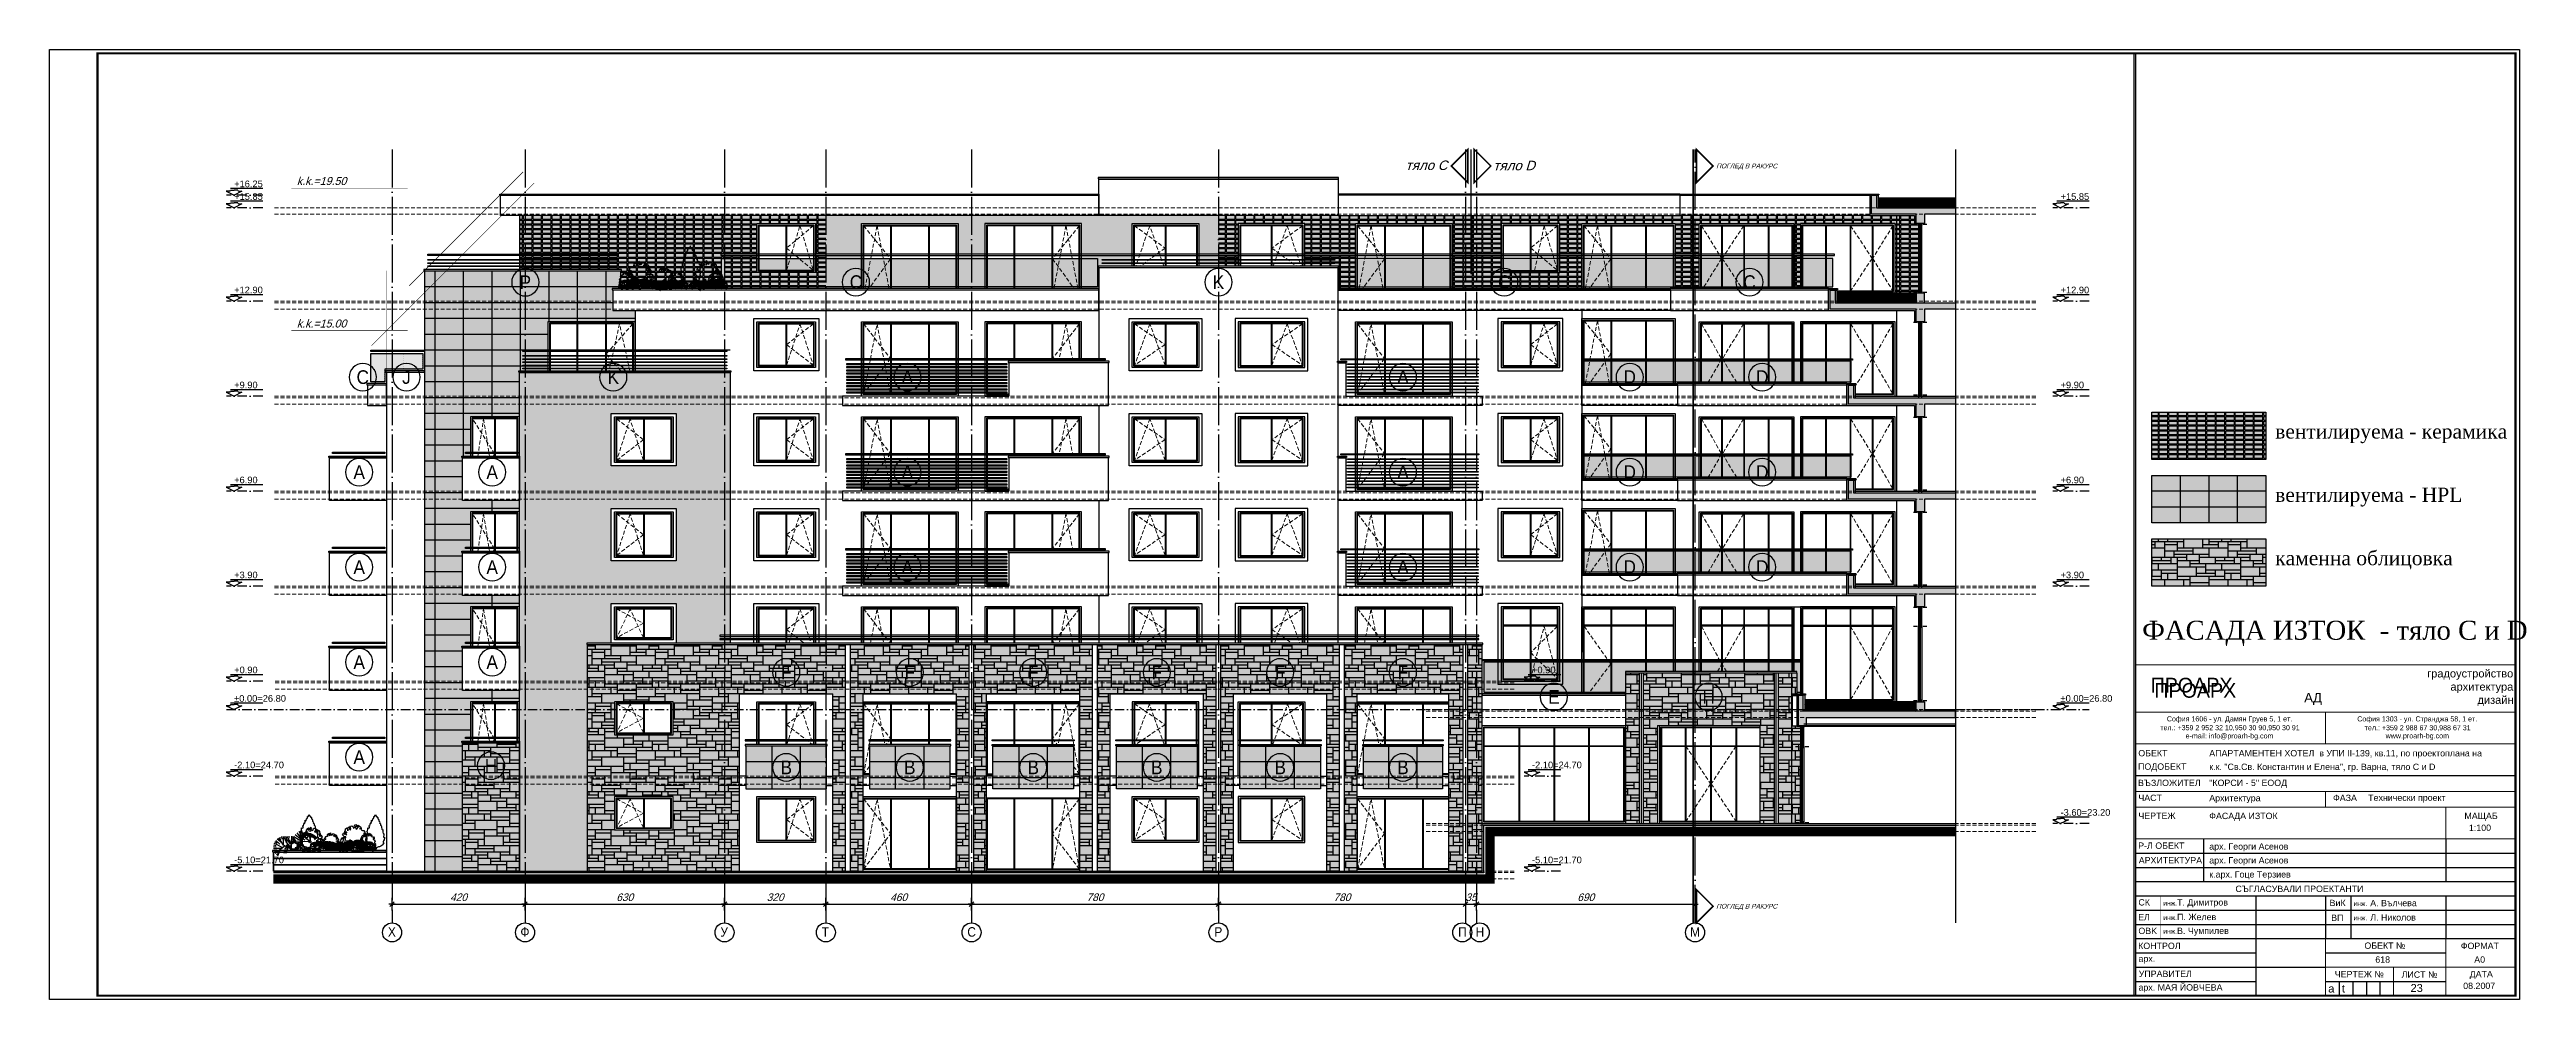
# Model space of a CAD drawing. Extents: x 9615146 to 9672346, y 4699603 to 4705703.
# Drawn here: x 9631446 to 9639269, y 4699603 to 4702603 of the extents above; entities that cross this region are included whole.
import ezdxf
from ezdxf.enums import TextEntityAlignment as Align

# ---------------------------------------------------------------- set-up
doc = ezdxf.new("R2010")
doc.units = 0
doc.header["$LTSCALE"] = 0.5
doc.header["$MEASUREMENT"] = 0
doc.header["$PDSIZE"] = -1
for name, pattern in [('ACAD_ISO04W100', [30, 24, -3, 0, -3]), ('DASHED', [0.75, 0.5, -0.25]), ('OSI1000', [5, 3, -1, 0, -1])]:
    doc.linetypes.add(name, pattern=pattern)
doc.layers.get('0').update_dxf_attribs({"color": 251, "linetype": 'CONTINUOUS'})
doc.layers.get('Defpoints').update_dxf_attribs({"color": 251, "linetype": 'CONTINUOUS'})
for name, color, linetype in [('_axis', 1, 'ACAD_ISO04W100'), ('_axis_num', 1, 'CONTINUOUS'), ('_dimension', 4, 'CONTINUOUS'), ('_dimension_evel', 4, 'CONTINUOUS'), ('_hatch', 9, 'CONTINUOUS'), ('_hatch_construction', 252, 'CONTINUOUS'), ('_table', 3, 'CONTINUOUS'), ('_text', 4, 'CONTINUOUS'), ('_text_spesif_window', 41, 'CONTINUOUS'), ('_text_table', 3, 'CONTINUOUS'), ('_view', 3, 'CONTINUOUS'), ('_vista', 75, 'CONTINUOUS'), ('fasadi', 147, 'CONTINUOUS')]:
    doc.layers.add(name, color=color, linetype=linetype)
doc.layers.add('_punk', color=8, linetype='DASHED', lineweight=9)
doc.layers.add('_section', color=3, linetype='CONTINUOUS', lineweight=18)
doc.styles.add('GENERATED_STYLE_1', font='arial.ttf')
doc.styles.add('HEB1', font='', dxfattribs={"width": 0.8, "oblique": 17})
doc.styles.add('leg', font='arial.ttf')
doc.styles.add('POMESHTENIA', font='arial.ttf', dxfattribs={"width": 0.9})
doc.styles.add('PRO', font='')
doc.styles.add('WIN', font='swindos.shx', dxfattribs={"oblique": 17})
doc.styles.get('HEB1').set_extended_font_data('HebarU Cyr')
doc.styles.get('PRO').set_extended_font_data('Corrida')
doc.dimstyles.new('dim_50', dxfattribs={"dimtxt": 24, "dimasz": 1, "dimexe": 30, "dimexo": 0, "dimgap": 10, "dimtad": 1, "dimdec": 1, "dimrnd": 0.5, "dimdsep": 46, "dimtxsty": 'WIN', "dimblk1": '1', "dimblk2": '1', "dimsah": 1, "dimcen": 15, "dimdle": 10, "dimse1": 1, "dimse2": 1, "dimadec": 0, "dimazin": 0, "dimtfac": 1, "dimtdec": 1, "dimtix": 1, "dimtmove": 2, "dimatfit": 3, "dimldrblk": '1', "dimfxl": 1, "dimtolj": 1, "dimarcsym": 0})
pattern_1 = [(0, (0, 0), (0, 200), [150, -50]), (0, (0, 10), (0, 200), [-60, 60, -30, 50]), (0, (0, 20), (0, 200), [-90, 110]), (0, (0, 30), (0, 200), [90, -110]), (0, (0, 40), (0, 200), [-40, 160]), (0, (0, 50), (0, 200), [70, -50, 60, -20]), (0, (70, 60), (0, 200), [160, -40]), (0, (-10, 70), (0, 200), [110, -90]), (0, (-40, 80), (0, 200), [90, -110]), (0, (0, 90), (0, 200), [160, -40]), (0, (0, 100), (0, 200), [-80, 50, -30, 40]), (0, (100, 110), (0, 200), [120, -80]), (0, (20, 120), (0, 200), [80, -40, 30, -50]), (0, (60, 130), (0, 200), [80, -30, 50, -40]), (0, (140, 140), (0, 200), [120, -80]), (0, (60, 150), (0, 200), [80, -120]), (0, (100, 160), (0, 200), [90, -110]), (0, (100, 170), (0, 200), [-60, 140]), (0, (40, 180), (0, 200), [60, -140]), (0, (100, 190), (0, 200), [140, -60]), (90, (0, 80), (-200, 1e-14), [30, -80, 70, -20]), (90, (20, 90), (-200, 1e-14), [50, -30, 20, -100]), (90, (30, 50), (-200, 1e-14), [20, -180]), (90, (40, 30), (-200, 1e-14), [20, -120, 30, -30]), (90, (50, 70), (-200, 1e-14), [20, -180]), (90, (60, 0), (-200, 1e-14), [30, -90, 50, -30]), (90, (70, 40), (-200, 1e-14), [30, -170]), (90, (80, 90), (-200, 1e-14), [30, -10, 20, -140]), (90, (90, 10), (-200, 1e-14), [30, -170]), (90, (100, 60), (-200, 1e-14), [30, -10, 30, -20, 50, -60]), (90, (120, 60), (-200, 1e-14), [-140, 20, -20, 20]), (90, (130, 90), (-200, 1e-14), [20, -180]), (90, (140, 20), (-200, 1e-14), [20, -70, 50, -60]), (90, (150, 50), (-200, 1e-14), [10, -130, 30, -30]), (90, (160, 60), (-200, 1e-14), [50, -50, 30, -70]), (90, (170, 110), (-200, 1e-14), [30, -50, 20, -100]), (90, (180, 40), (-200, 1e-14), [20, -180]), (90, (190, 60), (-200, 1e-14), [20, -60, 30, -90])]
pattern_2 = [(45, (-57243.7053, -10420.4736), (-2.2097086912, 2.2097086912), [])]
pattern_3 = [(0, (-2000, 2e-09), (1.5625, 3.125), [0, -3.125])]
pattern_4 = [(0, (-2000, -300), (1.5625, 3.125), [0, -3.125])]
pattern_5 = [(0, (-2000, -600), (1.5625, 3.125), [0, -3.125])]
pattern_6 = [(0, (3, 0), (30, 15), [27, -3]), (0, (3, 3), (30, 15), [27, -3]), (90, (3, 3), (-30, 15), [12, -3]), (90, (0, 3), (-30, 15), [12, -3])]

msp = doc.modelspace()

# ---------------------------------------------------------------- texts
at = {"layer": '_axis_num', "style": 'POMESHTENIA', "width": 0.9}
for s, p in [('X', (9632514.62, 4699816.69)), ('Ф', (9632932.99, 4699816.69)), ('У', (9633564.58, 4699816.69)), ('T', (9633884.58, 4699816.69)), ('C', (9634344.58, 4699816.69)), ('P', (9635124.58, 4699816.69)), ('П', (9635894.58, 4699816.69)), ('Н', (9635949.58, 4699816.69)), ('M', (9636627.37, 4699816.69))]:
    msp.add_text(s, height=30, rotation=0, dxfattribs=at).set_placement(p, align=Align.MIDDLE_LEFT)
at = {"layer": '_text', "ltscale": 50, "style": 'WIN', "oblique": 17}
for s, p in [('k.k.=19.50', (9632305.19, 4702175.52)), ('k.k.=15.00', (9632305.19, 4701725.52))]:
    msp.add_text(s, height=25.2, rotation=0.002462, dxfattribs=at).set_placement(p, align=Align.CENTER)
at = {"layer": '_text', "color": 148, "insert": (9638054.92, 4700799.39), "char_height": 138.24, "width": 1323.9349, "attachment_point": 1, "rotation": 0, "style": 'leg'}
msp.add_mtext('{\\fGeorgia|b0|i0|c204|p18;\\H0.434x;ФАСАДА ИЗТОК \\fGeorgia|b0|i0|c0|p18; -\\fGeorgia|b0|i0|c204|p18; тяло С и \\fGeorgia|b0|i0|c0|p18;D}', dxfattribs=at)
at = {"layer": '_text_table', "color": 148, "style": 'POMESHTENIA', "oblique": 17}
for s, height, rotation, p in [('тяло С', 30, 359.939544, (9635728.76, 4702222.98)), ('тяло D', 30, 0.060456, (9636005.69, 4702222.01)), ('ПОГЛЕД В РАКУРС', 15, 359.939544, (9636709.45, 4702228.2)), ('ПОГЛЕД В РАКУРС', 15, 359.939544, (9636709.45, 4699890.38))]:
    msp.add_text(s, height=height, rotation=rotation, dxfattribs=at).set_placement(p)

# ---------------------------------------------------------------- blocks, each defined once
blk = doc.blocks.new('rtyre')
at = {"layer": '_dimension_evel', "ltscale": 20}
for p, q in [((-26, 22), (-44, 22)), ((-44, 22), (0, 0)), ((-21, 38), (162, 38)), ((-21, 28), (-21, 27)), ((-21, 28), (0, 28)), ((21, 28), (0, 28)), ((44, 22), (0, 0)), ((21, 28), (21, 27)), ((26, 22), (44, 22))]:
    blk.add_line(p, q, dxfattribs=at)
for centre, major_axis, start_param, end_param in [((-26, 27), (3.46, 3.46), 3.926991, 5.497787), ((26, 27), (-3.46, 3.46), 0.785398, 2.356194)]:
    blk.add_ellipse(centre, major_axis=major_axis, ratio=1, start_param=start_param, end_param=end_param, dxfattribs=at)
at = {"layer": '_dimension_evel', "linetype": 'OSI1000', "ltscale": 20, "style": 'HEB1', "oblique": 360, "width": 0.8}
blk.add_attdef('+12.50', (0, 44), '', height=42, rotation=360, dxfattribs=at)
blk = doc.blocks.new('TREE8-E')
for p, q in [((-12.2, 3.6), (-13.9, 3.8)), ((-12.2, 4.4), (-13.8, 4.9)), ((-6.2, 4.5), (-13.8, 2.7)), ((-8.6, 3.9), (-13.5, 5.9)), ((-11.9, 1.9), (-13.5, 1.6)), ((-11.7, 6.1), (-13.1, 7)), ((-9.9, 3.6), (-13.1, 0.5)), ((-11.3, 6.8), (-12.5, 7.9)), ((-10.7, 7.4), (-11.8, 8.7)), ((-10.1, 8), (-10.9, 9.5)), ((-8, 4), (-10.8, 7.5)), ((-8.6, 6.9), (-10, 10)), ((-7.2, 7), (-9, 10.4)), ((-6.9, 0), (-8.8, 0.9)), ((-6.4, 0.6), (-8.2, 1.7)), ((-7.4, 8.8), (-7.9, 10.7)), ((-6, 1.1), (-7.6, 2.4)), ((-7.4, 8.8), (-6.8, 10.8)), ((-6.9, 5.4), (-7.4, 8.8)), ((-5.4, 1.6), (-7, 3)), ((-6.9, 5.4), (-4.6, 10.4)), ((-2.8, 0), (-6.9, 5.4)), ((-4.9, 2.1), (-6.3, 3.6)), ((-6.1, 9.1), (-5.7, 10.7)), ((-4.3, 2.5), (-5.6, 4.2)), ((-3.6, 2.9), (-4.8, 4.6)), ((-4.5, 8.8), (-3.6, 10.1)), ((-4.5, 6.6), (-4.5, 8.8)), ((-3.3, 2.9), (-4.5, 6.6)), ((-4.3, 6), (-3.6, 8.3)), ((-4.1, 1.8), (-3.3, 2.9)), ((-3.6, 8.3), (-2.7, 9.4)), ((-3.4, 7.4), (-2.3, 9.2)), ((-2.4, 3.9), (-3.4, 7.4)), ((-3.3, 0.8), (0.3, 8.3)), ((-2.4, 7.1), (-1.4, 9)), ((-1.7, 4.2), (-2.4, 7.1)), ((-0.4, 3.9), (-1.3, 6.6)), ((-0.4, 3.9), (0.4, 6.6)), ((1.9, 3.1), (-0.4, 3.9)), ((0.7, 4.8), (0.7, 8)), ((9, 0.4), (0.7, 4.8)), ((3, 4.8), (1.2, 7.4)), ((1.2, 4.5), (1.2, 6.4)), ((3.4, 1), (1.4, 1)), ((3.4, 0.5), (1.4, 0.4)), ((3.5, 1.4), (1.6, 1.7)), ((3.7, 1.9), (1.8, 2.4)), ((3.9, 2.3), (1.9, 3.1)), ((4.3, 4.6), (2.6, 8.3)), ((4.8, 3.4), (3, 4.8)), ((4.9, 5.9), (4.1, 8.9)), ((6.9, 2.6), (4.3, 5.5)), ((5.2, 3.7), (4.3, 4.6)), ((6, 4.2), (4.9, 5.9)), ((6, 5.3), (5.7, 9.2)), ((6.5, 4.4), (6, 5.3)), ((9.2, 0.7), (6.2, 6.3)), ((7, 6), (7.3, 9.3)), ((7.4, 4.6), (7, 6)), ((8.3, 3.1), (7.5, 6.6)), ((8, 2.9), (9.7, 4.2)), ((8.4, 4.6), (8.2, 6.6)), ((8.6, 0), (12.5, 4.7)), ((8.8, 4.5), (8.9, 6.5)), ((9.3, 4.4), (9.6, 6.3)), ((9.7, 4.2), (10.2, 6.1)), ((10.2, 4), (10.8, 5.9)), ((10.6, 3.7), (11.4, 5.5)), ((10.9, 3.4), (12, 5.1)), ((11.6, 2.7), (13, 4.2)), ((11.8, 2.3), (13.4, 3.6)), ((12.1, 1.9), (13.7, 3)), ((12.2, 1.5), (14, 2.4)), ((12.4, 1), (14.2, 1.7)), ((12.4, 0.5), (14.3, 1.1))]:
    blk.add_line(p, q)
blk = doc.blocks.new('_TREE16')
for p, q in [((-29, 141), (-31, 132)), ((-22, 148), (-29, 141)), ((-14, 152), (-22, 148)), ((-12, 142), (-20, 147)), ((-20, 147), (-12, 142)), ((-5, 147), (-14, 152)), ((-12, 142), (-5, 147)), ((-10, 134), (-12, 142)), ((-1, 156), (-7, 148)), ((-7, 148), (1, 141)), ((1, 141), (-2, 131)), ((6, 152), (-1, 156)), ((3, 144), (6, 152)), ((12, 135), (3, 144)), ((14, 144), (12, 135)), ((22, 150), (14, 144)), ((30, 148), (22, 150)), ((37, 144), (29, 140)), ((29, 140), (37, 132)), ((35, 140), (30, 148)), ((45, 138), (37, 144)), ((-62, 37), (-70, 31)), ((-70, 31), (-67, 24)), ((-67, 23), (-70, 14)), ((-70, 14), (-62, 15)), ((-67, 24), (-59, 30)), ((-59, 23), (-67, 23)), ((-63, 65), (-65, 57)), ((-65, 57), (-62, 49)), ((-62, 53), (-65, 45)), ((-65, 45), (-62, 37)), ((-60, 88), (-64, 80)), ((-64, 80), (-56, 76)), ((-56, 67), (-63, 65)), ((-54, 55), (-62, 53)), ((-62, 49), (-53, 47)), ((-62, 15), (-60, 24)), ((-53, 96), (-60, 88)), ((-60, 24), (-50, 21)), ((-59, 30), (-51, 30)), ((-51, 30), (-59, 23)), ((-56, 76), (-56, 67)), ((-52, 114), (-54, 105)), ((-54, 105), (-45, 107)), ((-53, 47), (-54, 55)), ((-45, 99), (-53, 96)), ((-46, 122), (-52, 114)), ((-45, 18), (-52, 11)), ((-52, 11), (-40, 4)), ((-50, 21), (-49, 12)), ((-49, 12), (-39, 17)), ((-39, 122), (-46, 122)), ((-45, 107), (-45, 99)), ((-43, 26), (-45, 18)), ((-35, 26), (-43, 26)), ((-37, 16), (-41, 24)), ((-41, 24), (-33, 24)), ((-40, 4), (-31, 4)), ((-30, 127), (-39, 122)), ((-39, 17), (-30, 23)), ((-38, 8), (-37, 16)), ((-28, 14), (-38, 8)), ((-26, 18), (-35, 26)), ((-33, 24), (-25, 17)), ((-31, 132), (-21, 132)), ((-31, 4), (-21, 8)), ((-29, 135), (-30, 127)), ((-30, 23), (-28, 14)), ((-21, 132), (-29, 135)), ((-20, 10), (-26, 18)), ((-25, 17), (-21, 9)), ((-21, 26), (-13, 30)), ((-13, 17), (-21, 26)), ((-21, 9), (-13, 10)), ((-21, 8), (-12, 8)), ((-12, 11), (-20, 10)), ((-13, 30), (-5, 28)), ((-12, 8), (-13, 17)), ((-13, 10), (-5, 11)), ((-5, 7), (-12, 11)), ((-2, 131), (-10, 134)), ((-8, 23), (-10, 14)), ((-10, 14), (-1, 12)), ((0, 20), (-8, 23)), ((-5, 28), (3, 25)), ((-5, 11), (0, 20)), ((-1, 12), (-5, 5)), ((4, 11), (-5, 7)), ((-5, 5), (4, 2)), ((3, 25), (12, 27)), ((14, 13), (4, 11)), ((4, 2), (12, 3)), ((8, 6), (16, 10)), ((12, 27), (21, 29)), ((14, 23), (12, 15)), ((12, 15), (21, 9)), ((12, 3), (19, 5)), ((22, 21), (14, 23)), ((19, 5), (14, 13)), ((16, 10), (24, 13)), ((20, 46), (18, 38)), ((18, 38), (28, 35)), ((28, 47), (20, 46)), ((21, 29), (29, 29)), ((21, 9), (30, 11)), ((24, 13), (22, 21)), ((27, 133), (35, 140)), ((29, 125), (27, 133)), ((35, 27), (27, 28)), ((27, 28), (37, 21)), ((34, 38), (28, 47)), ((28, 35), (36, 38)), ((37, 132), (29, 125)), ((29, 29), (34, 38)), ((29, 20), (38, 27)), ((30, 11), (29, 20)), ((46, 60), (35, 66)), ((35, 66), (44, 63)), ((44, 24), (35, 27)), ((36, 38), (40, 46)), ((37, 21), (48, 22)), ((38, 27), (40, 18)), ((38, 15), (39, 23)), ((46, 22), (38, 15)), ((39, 23), (48, 23)), ((40, 46), (50, 51)), ((40, 18), (44, 9)), ((44, 121), (45, 130)), ((45, 129), (44, 121)), ((44, 63), (51, 64)), ((52, 29), (44, 24)), ((44, 9), (52, 6)), ((45, 130), (45, 138)), ((49, 137), (45, 129)), ((45, 42), (52, 51)), ((55, 39), (45, 42)), ((50, 51), (46, 60)), ((55, 20), (46, 22)), ((48, 22), (56, 25)), ((48, 23), (57, 20)), ((57, 133), (49, 137)), ((60, 115), (51, 116)), ((51, 116), (56, 108)), ((51, 99), (57, 107)), ((59, 104), (51, 99)), ((51, 64), (52, 66)), ((55, 44), (51, 37)), ((51, 37), (52, 29)), ((52, 51), (60, 51)), ((52, 6), (61, 12)), ((55, 81), (55, 88)), ((55, 88), (64, 87)), ((63, 83), (55, 81)), ((64, 46), (55, 44)), ((63, 38), (55, 39)), ((61, 12), (55, 20)), ((56, 108), (64, 101)), ((56, 25), (63, 34)), ((58, 126), (57, 133)), ((57, 107), (60, 115)), ((57, 20), (67, 22)), ((62, 117), (58, 126)), ((68, 106), (59, 104)), ((61, 79), (59, 71)), ((59, 71), (61, 63)), ((60, 51), (68, 41)), ((64, 87), (61, 79)), ((61, 63), (64, 55)), ((65, 109), (62, 117)), ((72, 83), (63, 83)), ((68, 41), (63, 32)), ((69, 30), (63, 38)), ((63, 34), (72, 37)), ((63, 32), (74, 26)), ((64, 101), (65, 109)), ((64, 55), (64, 46)), ((66, 89), (74, 98)), ((67, 82), (66, 89)), ((75, 82), (67, 82)), ((67, 72), (75, 73)), ((71, 64), (67, 72)), ((67, 22), (69, 30)), ((74, 98), (68, 106)), ((68, 47), (75, 56)), ((77, 45), (68, 47)), ((75, 56), (71, 64)), ((80, 81), (72, 83)), ((72, 37), (79, 45)), ((74, 26), (82, 30)), ((82, 74), (75, 82)), ((75, 73), (80, 81)), ((85, 38), (77, 45)), ((79, 45), (80, 54)), ((80, 54), (83, 63)), ((83, 63), (82, 74)), ((82, 30), (85, 38))]:
    blk.add_line(p, q)
blk = doc.blocks.new('_TREE03')
for p, q in [((-253, 626), (-241, 686)), ((-241, 729), (-218, 713)), ((-241, 686), (-241, 729)), ((-218, 713), (-191, 729)), ((-195, 799), (-183, 794)), ((-191, 729), (-195, 799)), ((-183, 794), (-176, 778)), ((-176, 778), (-164, 837)), ((-164, 837), (-149, 892)), ((-149, 892), (-145, 865)), ((-145, 865), (-126, 908)), ((-126, 957), (-122, 967)), ((-126, 908), (-126, 957)), ((-122, 967), (-111, 940)), ((-111, 940), (-91, 962)), ((-91, 962), (-84, 1011)), ((-84, 1011), (-61, 1022)), ((-61, 1022), (-49, 1054)), ((-49, 1054), (-45, 1087)), ((-45, 1087), (-26, 1087)), ((-26, 1087), (-7, 1114)), ((-7, 1114), (1, 1146)), ((1, 1146), (12, 1114)), ((12, 1114), (28, 1092)), ((28, 1092), (47, 1098)), ((47, 1098), (47, 1065)), ((47, 1065), (74, 1054)), ((74, 1054), (77, 1033)), ((77, 1033), (77, 1011)), ((77, 1011), (97, 1000)), ((97, 1000), (104, 973)), ((104, 973), (112, 940)), ((112, 940), (124, 924)), ((124, 924), (131, 930)), ((131, 930), (139, 908)), ((139, 908), (131, 881)), ((131, 881), (143, 859)), ((143, 859), (154, 870)), ((154, 870), (158, 843)), ((158, 843), (162, 810)), ((162, 810), (177, 794)), ((177, 794), (185, 805)), ((185, 805), (196, 751)), ((196, 751), (204, 686)), ((204, 686), (223, 664)), ((-268, 371), (-287, 431)), ((-287, 431), (-268, 415)), ((-287, 323), (-283, 339)), ((-260, 274), (-287, 323)), ((-283, 339), (-264, 339)), ((-279, 529), (-260, 545)), ((-256, 463), (-279, 529)), ((-272, 626), (-253, 626)), ((-253, 577), (-272, 626)), ((-268, 415), (-256, 463)), ((-264, 339), (-268, 371)), ((-260, 545), (-253, 529)), ((-229, 230), (-260, 274)), ((-229, 203), (-256, 241)), ((-256, 241), (-229, 230)), ((-253, 529), (-253, 577)), ((-176, 187), (-229, 203)), ((-191, 176), (-176, 187)), ((-157, 138), (-191, 176)), ((-84, 117), (-157, 138)), ((-61, 106), (-84, 117)), ((-61, 106), (-33, 98)), ((-33, 98), (-7, 100)), ((-29, 1), (-22, 41)), ((-18, 99), (-22, 41)), ((24, 95), (-7, 100)), ((35, 99), (21, 68)), ((21, 1), (21, 68)), ((58, 106), (24, 95)), ((100, 127), (58, 106)), ((131, 122), (100, 127)), ((166, 144), (131, 122)), ((208, 171), (166, 144)), ((219, 192), (208, 171)), ((265, 252), (219, 192)), ((223, 664), (231, 669)), ((231, 669), (231, 594)), ((231, 594), (242, 545)), ((242, 545), (262, 539)), ((258, 317), (246, 295)), ((246, 295), (250, 268)), ((250, 268), (265, 252)), ((262, 496), (254, 453)), ((254, 453), (269, 426)), ((281, 344), (258, 317)), ((262, 539), (262, 496)), ((269, 426), (285, 436)), ((285, 398), (281, 344)), ((285, 436), (285, 398))]:
    blk.add_line(p, q)
blk = doc.blocks.new('hgkjy68i')
for p, q in [((-1200, 695), (0, 695)), ((-985.8, 495), (-985.8, 360)), ((-220, 495), (-220, 360)), ((-220, 495), (-220, 360)), ((-1200, 450), (0, 450)), ((-1200, 405), (0, 405)), ((-1200, 315), (0, 315)), ((-820, 315), (-820, 0)), ((-600, 315), (-600, 180)), ((-600, 315), (-600, 180)), ((-520, 315), (-520, 180)), ((-220, 315), (-220, 180)), ((-220, 315), (-220, 180)), ((-1200, 270), (0, 270)), ((-1200, 225), (0, 225)), ((-1200, 135), (-890, 135)), ((-1200, 135), (-890, 135)), ((-1200, 135), (-890, 135)), ((-1200, 135), (-820, 135)), ((-1200, 90), (-600, 90)), ((-600.2, 135), (-220.2, 135)), ((-1200, 45), (-890, 45)), ((-1200, 45), (-820, 45)), ((-600.2, 45), (-385.2, 45)), ((-385.2, 45), (-220.2, 45))]:
    blk.add_line(p, q)
at = {"ltscale": 50}
for p, q in [((-557.2, 45), (-557.2, 0)), ((-514.2, 45), (-514.2, 0)), ((-471.2, 45), (-471.2, 0)), ((-428.2, 45), (-428.2, 0))]:
    blk.add_line(p, q, dxfattribs=at)
for points, const_width in [([(-1200, 0), (-1200, 1045)], 3.5), ([(-1200, 1045), (0, 1045)], 3.5), ([(0, 0), (0, 1045)], 3.5), ([(-1200, 895), (0, 895)], 3.5), ([(-600, 795), (-600, 895)], 3.5), ([(-1200, 795), (0, 795)], 3.5), ([(-1200, 795), (0, 795)], 3.5), ([(-1200, 795), (0, 795)], 1), ([(-1200, 645), (-3, 645)], 3.5), ([(-600, 595), (-600, 645)], 3.5), ([(-1200, 595), (-3, 595)], 3.5), ([(-220, 595), (-220, 545)], 3.5), ([(-220, 595), (-220, 545)], 3.5), ([(-1200, 495), (-3, 495)], 3.5), ([(-220, 545), (-220, 495)], 3.5), ([(-220, 545), (-220, 495)], 3.5), ([(-1200, 360), (0, 360)], 3.5), ([(-1120, 315), (-1120, 180)], 1), ([(-1200, 180), (0, 180)], 3.5), ([(-600, 180), (-600, 0)], 3.5), ([(-220.2, 180), (-220.2, 0)], 3.5), ([(-600, 90), (0, 90)], 3.5), ([(-385.2, 90), (-385.2, 0)], 3.5), ([(-220.2, 90), (0, 90)], 3.5), ([(-1200, 0), (0, 0)], 3.5)]:
    blk.add_lwpolyline(points, dxfattribs=dict(const_width=const_width))
for s, height, style, p in [('градоустройство', 25, 'GENERATED_STYLE_1', (-279.2, 1005)), ('ПРОАРХ', 46.49, 'PRO', (-1152.6, 957.4)), ('AД', 30, 'GENERATED_STYLE_1', (-667.6, 926.2)), ('архитектура', 25, 'GENERATED_STYLE_1', (-205.7, 963.3)), ('дизайн', 25, 'GENERATED_STYLE_1', (-120.2, 921.6)), ('София 1606 - ул. Дамян Груев 5, 1 ет.', 16, 'GENERATED_STYLE_1', (-1101.3, 866.2)), ('София 1303 - ул. Странджа 58, 1 ет.', 16, 'GENERATED_STYLE_1', (-500, 866.1)), ('тел.: +359 2 952 32 10,950 30 90,950 30 91', 16, 'GENERATED_STYLE_1', (-1121.9, 838.3)), ('e-mail: info@proarh-bg.com', 16, 'GENERATED_STYLE_1', (-1042, 812.5)), ('тел.: +359 2 988 67 30,988 67 31', 16, 'GENERATED_STYLE_1', (-476.4, 838.1)), ('www.proarh-bg.com', 16, 'GENERATED_STYLE_1', (-410.2, 812.7)), ('ПОДОБЕКТ', 20, 'GENERATED_STYLE_1', (-1192.2, 713.4)), ('ВЪЗЛОЖИТЕЛ', 20, 'GENERATED_STYLE_1', (-1192.2, 661.9)), ('ЧАСТ ', 20, 'GENERATED_STYLE_1', (-1191.2, 614.7)), ('ФАЗА', 20, 'GENERATED_STYLE_1', (-576.4, 614.7)), ('ЧЕРТЕЖ', 20, 'GENERATED_STYLE_1', (-1191.2, 558.3)), ('МАЩАБ', 20, 'GENERATED_STYLE_1', (-161.4, 557.6)), ('Р-Л ОБЕКТ', 20, 'GENERATED_STYLE_1', (-1191.7, 463.8)), ('АРХИТЕКТУРА', 20, 'GENERATED_STYLE_1', (-1190, 417.5)), ('СЪГЛАСУВАЛИ ПРОЕКТАНТИ', 20, 'GENERATED_STYLE_1', (-884.5, 327.5)), ('инж. ', 15, 'GENERATED_STYLE_1', (-1112.3, 284.7)), ('инж.', 15, 'GENERATED_STYLE_1', (-1112.3, 238.9)), ('инж. ', 15, 'GENERATED_STYLE_1', (-511.7, 282.8)), ('инж. ', 15, 'GENERATED_STYLE_1', (-511.7, 237.6)), ('инж. ', 15, 'GENERATED_STYLE_1', (-1112.3, 195.9))]:
    blk.add_text(s, height=height, dxfattribs=dict(style=style)).set_placement(p)
at = {"color": 251, "style": 'PRO'}
blk.add_text('ПРОАРХ', height=46.49, dxfattribs=at).set_placement((-1140.9, 940.9))
at = {"ltscale": 50, "style": 'GENERATED_STYLE_1'}
for s, p in [('ОБЕКТ', (-1191.4, 755.9)), ('СК', (-1191.1, 284.7)), ('ЕЛ', (-1191.8, 238.2)), ('ВиК', (-587.2, 282.8)), ('ВП', (-582.2, 236.2)), ('ОВK', (-1191.1, 194.6)), ('КОНТРОЛ', (-1191.8, 147.3)), ('ОБЕКТ №', (-477.3, 148)), ('ФОРМАТ', (-172.9, 147.2)), ('арх.', (-1190.8, 106.9)), ('УПРАВИТЕЛ', (-1190.1, 58.9)), ('арх. МАЯ ЙОВЧЕВА', (-1190.8, 16.1)), ('ЧЕРТЕЖ №', (-570.9, 57.9)), ('ЛИСТ №', (-359.8, 56.5)), ('ДАТА', (-144.9, 58.2))]:
    blk.add_text(s, height=20, dxfattribs=at).set_placement(p)
for tag, p, height in [('OBEKT', (-967.3, 755.6), 20), ('PODOBEKT', (-967.3, 712.7), 20), ('VUZLOGITEL', (-967.3, 662.1), 20), ('CHAST', (-967.3, 614), 20), ('FAZA', (-465.3, 615.2), 20), ('CHERTEG', (-967.3, 557.6), 20), ('RUKOVODITEL_OBEKT', (-967.3, 461.4), 20), ('MASHTAB', (-158.2, 520.3), 20), ('ARCH', (-967.3, 417.5), 20), ('ARCH', (-967.3, 373.1), 20), ('CK', (-1068.9, 284.7), 20), ('EL', (-1068.9, 238.5), 20), ('VIK', (-458.8, 282.5), 20), ('VP', (-458.8, 237.2), 20), ('OVK', (-1068.9, 194.9), 20), ('KONTROL', (-1140, 106.1), 20), ('OBEKT', (-457.4, 104), 20), ('FORMAT', (-157.5, 104), 20), ('A', (-591.5, 10), 25), ('B', (-548.5, 10), 25), ('C', (-505.5, 10), 25), ('D', (-462.5, 10), 25), ('E', (-419.5, 10), 25), ('00000', (-351.1, 11.7), 25), ('DATA', (-151.2, 21.1), 20)]:
    blk.add_attdef(tag, p, '', height=height, dxfattribs=at)
blk = doc.blocks.new('1')
for p, q in [((-10, 0), (10, 0)), ((-7.1, -7.1), (7.1, 7.1)), ((0, 20), (0, -20))]:
    blk.add_line(p, q)
blk = doc.blocks.new('*D44')
at = {"layer": '_dimension', "color": 0, "lineweight": -2, "ltscale": 30, "transparency": 16777216}
blk.add_line((9632528.7, 4699904.1), (9632946.7, 4699904.1), dxfattribs=at)
at = {"layer": 'Defpoints', "color": 0, "ltscale": 30, "transparency": 16777216}
for p in [(9632527.7, 4699904.1), (9632947.7, 4699904.1), (9632947.7, 4699904.1)]:
    blk.add_point(p, dxfattribs=at)
at = {"layer": '_dimension', "color": 0, "lineweight": -2, "ltscale": 30, "transparency": 16777216, "rotation": 180}
blk.add_blockref('1', (9632527.7, 4699904.1), dxfattribs=at)
at = {"layer": '_dimension', "color": 0, "lineweight": -2, "ltscale": 30, "transparency": 16777216}
blk.add_blockref('1', (9632947.7, 4699904.1), dxfattribs=at)
at = {"layer": '_dimension', "color": 0, "ltscale": 30, "transparency": 16777216, "insert": (9632737.7, 4699926.1), "char_height": 24, "attachment_point": 5, "style": 'WIN'}
blk.add_mtext('\\A1;420', dxfattribs=at)
blk = doc.blocks.new('*D45')
at = {"layer": '_dimension', "color": 0, "lineweight": -2, "ltscale": 30, "transparency": 16777216}
blk.add_line((9632948.7, 4699904.1), (9633576.7, 4699904.1), dxfattribs=at)
at = {"layer": 'Defpoints', "color": 0, "ltscale": 30, "transparency": 16777216}
for p in [(9632947.7, 4699904.1), (9633577.7, 4699904.1), (9633577.7, 4699904.1)]:
    blk.add_point(p, dxfattribs=at)
at = {"layer": '_dimension', "color": 0, "lineweight": -2, "ltscale": 30, "transparency": 16777216, "rotation": 180}
blk.add_blockref('1', (9632947.7, 4699904.1), dxfattribs=at)
at = {"layer": '_dimension', "color": 0, "lineweight": -2, "ltscale": 30, "transparency": 16777216}
blk.add_blockref('1', (9633577.7, 4699904.1), dxfattribs=at)
at = {"layer": '_dimension', "color": 0, "ltscale": 30, "transparency": 16777216, "insert": (9633262.7, 4699926.1), "char_height": 24, "attachment_point": 5, "style": 'WIN'}
blk.add_mtext('\\A1;630', dxfattribs=at)
blk = doc.blocks.new('*D46')
at = {"layer": '_dimension', "color": 0, "lineweight": -2, "ltscale": 30, "transparency": 16777216}
blk.add_line((9633578.7, 4699904.1), (9633896.7, 4699904.1), dxfattribs=at)
at = {"layer": 'Defpoints', "color": 0, "ltscale": 30, "transparency": 16777216}
for p in [(9633577.7, 4699904.1), (9633897.7, 4699904.1), (9633897.7, 4699904.1)]:
    blk.add_point(p, dxfattribs=at)
at = {"layer": '_dimension', "color": 0, "lineweight": -2, "ltscale": 30, "transparency": 16777216, "rotation": 180}
blk.add_blockref('1', (9633577.7, 4699904.1), dxfattribs=at)
at = {"layer": '_dimension', "color": 0, "lineweight": -2, "ltscale": 30, "transparency": 16777216}
blk.add_blockref('1', (9633897.7, 4699904.1), dxfattribs=at)
at = {"layer": '_dimension', "color": 0, "ltscale": 30, "transparency": 16777216, "insert": (9633737.7, 4699926.1), "char_height": 24, "attachment_point": 5, "style": 'WIN'}
blk.add_mtext('\\A1;320', dxfattribs=at)
blk = doc.blocks.new('*D47')
at = {"layer": '_dimension', "color": 0, "lineweight": -2, "ltscale": 30, "transparency": 16777216}
blk.add_line((9633898.7, 4699904.1), (9634356.7, 4699904.1), dxfattribs=at)
at = {"layer": 'Defpoints', "color": 0, "ltscale": 30, "transparency": 16777216}
for p in [(9633897.7, 4699904.1), (9634357.7, 4699904.1), (9634357.7, 4699904.1)]:
    blk.add_point(p, dxfattribs=at)
at = {"layer": '_dimension', "color": 0, "lineweight": -2, "ltscale": 30, "transparency": 16777216, "rotation": 180}
blk.add_blockref('1', (9633897.7, 4699904.1), dxfattribs=at)
at = {"layer": '_dimension', "color": 0, "lineweight": -2, "ltscale": 30, "transparency": 16777216}
blk.add_blockref('1', (9634357.7, 4699904.1), dxfattribs=at)
at = {"layer": '_dimension', "color": 0, "ltscale": 30, "transparency": 16777216, "insert": (9634127.7, 4699926.1), "char_height": 24, "attachment_point": 5, "style": 'WIN'}
blk.add_mtext('\\A1;460', dxfattribs=at)
blk = doc.blocks.new('*D48')
at = {"layer": '_dimension', "color": 0, "lineweight": -2, "ltscale": 30, "transparency": 16777216}
blk.add_line((9634358.7, 4699904.1), (9635136.7, 4699904.1), dxfattribs=at)
at = {"layer": 'Defpoints', "color": 0, "ltscale": 30, "transparency": 16777216}
for p in [(9634357.7, 4699904.1), (9635137.7, 4699904.1), (9635137.7, 4699904.1)]:
    blk.add_point(p, dxfattribs=at)
at = {"layer": '_dimension', "color": 0, "lineweight": -2, "ltscale": 30, "transparency": 16777216, "rotation": 180}
blk.add_blockref('1', (9634357.7, 4699904.1), dxfattribs=at)
at = {"layer": '_dimension', "color": 0, "lineweight": -2, "ltscale": 30, "transparency": 16777216}
blk.add_blockref('1', (9635137.7, 4699904.1), dxfattribs=at)
at = {"layer": '_dimension', "color": 0, "ltscale": 30, "transparency": 16777216, "insert": (9634747.7, 4699926.1), "char_height": 24, "attachment_point": 5, "style": 'WIN'}
blk.add_mtext('\\A1;780', dxfattribs=at)
blk = doc.blocks.new('*D49')
at = {"layer": '_dimension', "color": 0, "lineweight": -2, "ltscale": 30, "transparency": 16777216}
blk.add_line((9635138.7, 4699904.1), (9635916.7, 4699904.1), dxfattribs=at)
at = {"layer": 'Defpoints', "color": 0, "ltscale": 30, "transparency": 16777216}
for p in [(9635137.7, 4699904.1), (9635917.7, 4699904.1), (9635917.7, 4699904.1)]:
    blk.add_point(p, dxfattribs=at)
at = {"layer": '_dimension', "color": 0, "lineweight": -2, "ltscale": 30, "transparency": 16777216, "rotation": 180}
blk.add_blockref('1', (9635137.7, 4699904.1), dxfattribs=at)
at = {"layer": '_dimension', "color": 0, "lineweight": -2, "ltscale": 30, "transparency": 16777216}
blk.add_blockref('1', (9635917.7, 4699904.1), dxfattribs=at)
at = {"layer": '_dimension', "color": 0, "ltscale": 30, "transparency": 16777216, "insert": (9635527.7, 4699926.1), "char_height": 24, "attachment_point": 5, "style": 'WIN'}
blk.add_mtext('\\A1;780', dxfattribs=at)
blk = doc.blocks.new('*D50')
at = {"layer": '_dimension', "color": 0, "lineweight": -2, "ltscale": 30, "transparency": 16777216}
for p, q in [((9635916.7, 4699904.1), (9635915.7, 4699904.1)), ((9635917.7, 4699904.1), (9635952.7, 4699904.1)), ((9635953.7, 4699904.1), (9635954.7, 4699904.1))]:
    blk.add_line(p, q, dxfattribs=at)
at = {"layer": 'Defpoints', "color": 0, "ltscale": 30, "transparency": 16777216}
for p in [(9635917.7, 4699904.1), (9635952.7, 4699904.1), (9635952.7, 4699904.1)]:
    blk.add_point(p, dxfattribs=at)
at = {"layer": '_dimension', "color": 0, "lineweight": -2, "ltscale": 30, "transparency": 16777216}
blk.add_blockref('1', (9635917.7, 4699904.1), dxfattribs=at)
at = {"layer": '_dimension', "color": 0, "lineweight": -2, "ltscale": 30, "transparency": 16777216, "rotation": 180}
blk.add_blockref('1', (9635952.7, 4699904.1), dxfattribs=at)
at = {"layer": '_dimension', "color": 0, "ltscale": 30, "transparency": 16777216, "insert": (9635935.2, 4699926.1), "char_height": 24, "attachment_point": 5, "style": 'WIN'}
blk.add_mtext('\\A1;35', dxfattribs=at)
blk = doc.blocks.new('*D51')
at = {"layer": '_dimension', "color": 0, "lineweight": -2, "ltscale": 30, "transparency": 16777216}
blk.add_line((9635953.7, 4699904.1), (9636641.7, 4699904.1), dxfattribs=at)
at = {"layer": 'Defpoints', "color": 0, "ltscale": 30, "transparency": 16777216}
for p in [(9635952.7, 4699904.1), (9636642.7, 4699904.1), (9636642.7, 4699904.1)]:
    blk.add_point(p, dxfattribs=at)
at = {"layer": '_dimension', "color": 0, "lineweight": -2, "ltscale": 30, "transparency": 16777216, "rotation": 180}
blk.add_blockref('1', (9635952.7, 4699904.1), dxfattribs=at)
at = {"layer": '_dimension', "color": 0, "lineweight": -2, "ltscale": 30, "transparency": 16777216}
blk.add_blockref('1', (9636642.7, 4699904.1), dxfattribs=at)
at = {"layer": '_dimension', "color": 0, "ltscale": 30, "transparency": 16777216, "insert": (9636297.7, 4699926.1), "char_height": 24, "attachment_point": 5, "style": 'WIN'}
blk.add_mtext('\\A1;690', dxfattribs=at)
blk = doc.blocks.new('BFGDB')
at = {"layer": '_hatch', "ltscale": 30, "true_color": 0xb97b1d}
h = blk.add_hatch(color=32, dxfattribs=at)
h.dxf.hatch_style = 1
h.paths.add_polyline_path([(411.2, 648.1), (411.2, 798.1), (51.2, 798.1), (51.2, 648.1)])
at = {"layer": '_hatch', "ltscale": 30, "true_color": 0x755724}
h = blk.add_hatch(color=27, dxfattribs=at)
h.dxf.hatch_style = 1
h.paths.add_polyline_path([(141.2, 598.1), (51.2, 598.1), (51.2, 548.1), (141.2, 548.1)])
h.paths.add_polyline_path([(141.2, 548.1), (231.2, 548.1), (231.2, 598.1), (141.2, 598.1)])
h.paths.add_polyline_path([(321.2, 548.1), (321.2, 598.1), (231.2, 598.1), (231.2, 548.1)])
h.paths.add_polyline_path([(411.2, 548.1), (411.2, 598.1), (321.2, 598.1), (321.2, 548.1)])
h.paths.add_polyline_path([(321.2, 498.1), (411.2, 498.1), (411.2, 548.1), (321.2, 548.1)])
h.paths.add_polyline_path([(231.2, 548.1), (231.2, 498.1), (321.2, 498.1), (321.2, 548.1)])
h.paths.add_polyline_path([(141.2, 548.1), (141.2, 498.1), (231.2, 498.1), (231.2, 548.1)])
h.paths.add_polyline_path([(141.2, 548.1), (51.2, 548.1), (51.2, 498.1), (141.2, 498.1)])
h.paths.add_polyline_path([(51.2, 498.1), (51.2, 448.1), (141.2, 448.1), (141.2, 498.1)])
h.paths.add_polyline_path([(141.2, 498.1), (141.2, 448.1), (231.2, 448.1), (231.2, 498.1)])
h.paths.add_polyline_path([(231.2, 498.1), (231.2, 448.1), (321.2, 448.1), (321.2, 498.1)])
h.paths.add_polyline_path([(321.2, 498.1), (321.2, 448.1), (411.2, 448.1), (411.2, 498.1)])
at = {"layer": '_hatch', "ltscale": 30, "true_color": 0xb4b09d}
h = blk.add_hatch(color=253, dxfattribs=at)
h.dxf.hatch_style = 1
h.paths.add_polyline_path([(51.2, 398.1), (51.2, 248.1), (411.2, 248.1), (411.2, 398.1)])
at = {"layer": '_hatch_construction', "ltscale": 40}
h = blk.add_hatch(dxfattribs=at)
h.set_pattern_fill('EGGCRATE', color=251, scale=30, style=0, pattern_type=2)
h.set_pattern_definition([(0, (-9638031.03, -4700660.38), (30, 15), [27, -3]), (0, (-9638031.03, -4700657.38), (30, 15), [27, -3]), (90, (-9638031.03, -4700657.38), (-30, 15), [12, -3]), (90, (-9638034.03, -4700657.38), (-30, 15), [12, -3])])
h.paths.add_polyline_path([(141.2, 798.1), (51.2, 798.1), (51.2, 748.1), (141.2, 748.1)])
h.paths.add_polyline_path([(141.2, 748.1), (231.2, 748.1), (231.2, 798.1), (141.2, 798.1)])
h.paths.add_polyline_path([(321.2, 748.1), (321.2, 798.1), (231.2, 798.1), (231.2, 748.1)])
h.paths.add_polyline_path([(411.2, 748.1), (411.2, 798.1), (321.2, 798.1), (321.2, 748.1)])
h.paths.add_polyline_path([(321.2, 698.1), (411.2, 698.1), (411.2, 748.1), (321.2, 748.1)])
h.paths.add_polyline_path([(231.2, 748.1), (231.2, 698.1), (321.2, 698.1), (321.2, 748.1)])
h.paths.add_polyline_path([(141.2, 748.1), (141.2, 698.1), (231.2, 698.1), (231.2, 748.1)])
h.paths.add_polyline_path([(141.2, 748.1), (51.2, 748.1), (51.2, 698.1), (141.2, 698.1)])
h.paths.add_polyline_path([(51.2, 698.1), (51.2, 648.1), (141.2, 648.1), (141.2, 698.1)])
h.paths.add_polyline_path([(141.2, 698.1), (141.2, 648.1), (231.2, 648.1), (231.2, 698.1)])
h.paths.add_polyline_path([(231.2, 698.1), (231.2, 648.1), (321.2, 648.1), (321.2, 698.1)])
h.paths.add_polyline_path([(321.2, 698.1), (321.2, 648.1), (411.2, 648.1), (411.2, 698.1)])
h = blk.add_hatch(dxfattribs=at)
h.set_pattern_fill('CUTSTONE', color=251, scale=200, style=0, pattern_type=2)
h.set_pattern_definition([(0, (-9638034.03, -4700660.38), (0, 200), [150, -50]), (0, (-9638034.03, -4700650.38), (0, 200), [-60, 60, -30, 50]), (0, (-9638034.03, -4700640.38), (0, 200), [-90, 110]), (0, (-9638034.03, -4700630.38), (0, 200), [90, -110]), (0, (-9638034.03, -4700620.38), (0, 200), [-40, 160]), (0, (-9638034.03, -4700610.38), (0, 200), [70, -50, 60, -20]), (0, (-9637964.03, -4700600.38), (0, 200), [160, -40]), (0, (-9638044.03, -4700590.38), (0, 200), [110, -90]), (0, (-9638074.03, -4700580.38), (0, 200), [90, -110]), (0, (-9638034.03, -4700570.38), (0, 200), [160, -40]), (0, (-9638034.03, -4700560.38), (0, 200), [-80, 50, -30, 40]), (0, (-9637934.03, -4700550.38), (0, 200), [120, -80]), (0, (-9638014.03, -4700540.38), (0, 200), [80, -40, 30, -50]), (0, (-9637974.03, -4700530.38), (0, 200), [80, -30, 50, -40]), (0, (-9637894.03, -4700520.38), (0, 200), [120, -80]), (0, (-9637974.03, -4700510.38), (0, 200), [80, -120]), (0, (-9637934.03, -4700500.38), (0, 200), [90, -110]), (0, (-9637934.03, -4700490.38), (0, 200), [-60, 140]), (0, (-9637994.03, -4700480.38), (0, 200), [60, -140]), (0, (-9637934.03, -4700470.38), (0, 200), [140, -60]), (90, (-9638034.03, -4700580.38), (-200, 1e-14), [30, -80, 70, -20]), (90, (-9638014.03, -4700570.38), (-200, 1e-14), [50, -30, 20, -100]), (90, (-9638004.03, -4700610.38), (-200, 1e-14), [20, -180]), (90, (-9637994.03, -4700630.38), (-200, 1e-14), [20, -120, 30, -30]), (90, (-9637984.03, -4700590.38), (-200, 1e-14), [20, -180]), (90, (-9637974.03, -4700660.38), (-200, 1e-14), [30, -90, 50, -30]), (90, (-9637964.03, -4700620.38), (-200, 1e-14), [30, -170]), (90, (-9637954.03, -4700570.38), (-200, 1e-14), [30, -10, 20, -140]), (90, (-9637944.03, -4700650.38), (-200, 1e-14), [30, -170]), (90, (-9637934.03, -4700600.38), (-200, 1e-14), [30, -10, 30, -20, 50, -60]), (90, (-9637914.03, -4700600.38), (-200, 1e-14), [-140, 20, -20, 20]), (90, (-9637904.03, -4700570.38), (-200, 1e-14), [20, -180]), (90, (-9637894.03, -4700640.38), (-200, 1e-14), [20, -70, 50, -60]), (90, (-9637884.03, -4700610.38), (-200, 1e-14), [10, -130, 30, -30]), (90, (-9637874.03, -4700600.38), (-200, 1e-14), [50, -50, 30, -70]), (90, (-9637864.03, -4700550.38), (-200, 1e-14), [30, -50, 20, -100]), (90, (-9637854.03, -4700620.38), (-200, 1e-14), [20, -180]), (90, (-9637844.03, -4700600.38), (-200, 1e-14), [20, -60, 30, -90])])
h.paths.add_polyline_path([(141.2, 398.1), (51.2, 398.1), (51.2, 348.1), (141.2, 348.1)])
h.paths.add_polyline_path([(141.2, 348.1), (231.2, 348.1), (231.2, 398.1), (141.2, 398.1)])
h.paths.add_polyline_path([(321.2, 348.1), (321.2, 398.1), (231.2, 398.1), (231.2, 348.1)])
h.paths.add_polyline_path([(411.2, 348.1), (411.2, 398.1), (321.2, 398.1), (321.2, 348.1)])
h.paths.add_polyline_path([(321.2, 298.1), (411.2, 298.1), (411.2, 348.1), (321.2, 348.1)])
h.paths.add_polyline_path([(231.2, 348.1), (231.2, 298.1), (321.2, 298.1), (321.2, 348.1)])
h.paths.add_polyline_path([(141.2, 348.1), (141.2, 298.1), (231.2, 298.1), (231.2, 348.1)])
h.paths.add_polyline_path([(141.2, 348.1), (51.2, 348.1), (51.2, 298.1), (141.2, 298.1)])
h.paths.add_polyline_path([(51.2, 298.1), (51.2, 248.1), (141.2, 248.1), (141.2, 298.1)])
h.paths.add_polyline_path([(141.2, 298.1), (141.2, 248.1), (231.2, 248.1), (231.2, 298.1)])
h.paths.add_polyline_path([(231.2, 298.1), (231.2, 248.1), (321.2, 248.1), (321.2, 298.1)])
h.paths.add_polyline_path([(321.2, 298.1), (321.2, 248.1), (411.2, 248.1), (411.2, 298.1)])
at = {"layer": '_hatch_construction', "color": 251, "ltscale": 40}
for p, q in [((411.2, 548.1, 0), (51.2, 548.1)), ((141.2, 598.1), (141.2, 448.1)), ((231.2, 598.1), (231.2, 448.1)), ((321.2, 598.1), (321.2, 448.1)), ((411.2, 498.1), (51.2, 498.1))]:
    blk.add_line(p, q, dxfattribs=at)
at = {"layer": 'fasadi'}
for points in [[(411.2, 648.1), (51.2, 648.1), (51.2, 798.1), (411.2, 798.1)], [(411.2, 448.1), (51.2, 448.1), (51.2, 598.1), (411.2, 598.1)], [(411.2, 248.1), (51.2, 248.1), (51.2, 398.1), (411.2, 398.1)]]:
    blk.add_lwpolyline(points, close=True, dxfattribs=at)
at = {"layer": '_text', "color": 148, "char_height": 45, "width": 1323.935, "attachment_point": 1, "rotation": 0, "style": 'leg'}
for s, insert in [('{\\fGeorgia|b0|i0|c204|p18;вентилируема - керамика }', (440.8, 759.5)), ('{\\fGeorgia|b0|i0|c204|p18;вентилируема - \\fGeorgia|b0|i0|c0|p18;HPL}', (440.8, 559.5)), ('{\\fGeorgia|b0|i0|c204|p18;каменна облицовка}', (440.8, 359.5))]:
    blk.add_mtext(s, dxfattribs=dict(at, insert=insert))
blk = doc.blocks.new('fghfdg')
at = {"layer": '_text_spesif_window'}
blk.add_circle((0, 0), 18, dxfattribs=at)
at = {"layer": '_text_spesif_window', "style": 'HEB1', "text_generation_flag": 6, "width": 0.8}
blk.add_attdef('A', text='', height=18, rotation=180, dxfattribs=at).set_placement((0, -9.2), align=Align.CENTER)

# ---------------------------------------------------------------- dimensions: what is measured, and where the dimension line sits
at = {"layer": '_dimension', "ltscale": 30}
for base, p1, p2, picture, middle in [((9632947.74, 4699904.14), (9632527.74, 4699904.14), (9632947.74, 4699904.14), '*D44', (9632737.74, 4699926.14)), ((9633577.74, 4699904.14), (9632947.74, 4699904.14), (9633577.74, 4699904.14), '*D45', (9633262.74, 4699926.14)), ((9633897.74, 4699904.14), (9633577.74, 4699904.14), (9633897.74, 4699904.14), '*D46', (9633737.74, 4699926.14)), ((9634357.74, 4699904.14), (9633897.74, 4699904.14), (9634357.74, 4699904.14), '*D47', (9634127.74, 4699926.14)), ((9635137.74, 4699904.14), (9634357.74, 4699904.14), (9635137.74, 4699904.14), '*D48', (9634747.74, 4699926.14)), ((9635917.74, 4699904.14), (9635137.74, 4699904.14), (9635917.74, 4699904.14), '*D49', (9635527.74, 4699926.14)), ((9635952.74, 4699904.14), (9635917.74, 4699904.14), (9635952.74, 4699904.14), '*D50', (9635935.24, 4699926.14)), ((9636642.74, 4699904.14), (9635952.74, 4699904.14), (9636642.74, 4699904.14), '*D51', (9636297.74, 4699926.14))]:
    dim = msp.add_linear_dim(base=base, p1=p1, p2=p2, dimstyle='dim_50', dxfattribs=at)
    dim.commit()
    dim.dimension.update_dxf_attribs({"geometry": picture, "text_midpoint": middle})

# ---------------------------------------------------------------- hatches: boundary and pattern name
at = {"layer": '_hatch', "ltscale": 30, "true_color": 0xb97b1d}
h = msp.add_hatch(color=32, dxfattribs=at)
h.dxf.hatch_style = 1
h.paths.add_polyline_path([(9632947.74, 4702078.84), (9632930.24, 4702078.84), (9632930.24, 4701956.84), (9632947.74, 4701956.84)])
h.paths.add_polyline_path([(9632947.74, 4701952.84), (9632930.24, 4701952.84), (9632930.24, 4701939.84), (9632947.74, 4701939.84)])
h.paths.add_polyline_path([(9632947.74, 4701937.84), (9632930.24, 4701937.84), (9632930.24, 4701929.84), (9632947.74, 4701929.84)])
h.paths.add_polyline_path([(9632947.74, 4701927.84), (9632930.24, 4701927.84), (9632930.24, 4701919.84), (9632947.74, 4701919.84)])
h.paths.add_polyline_path([(9632947.74, 4701917.84), (9632930.24, 4701917.84), (9632930.24, 4701908.84), (9632947.74, 4701908.84)])
h.paths.add_polyline_path([(9632947.74, 4701904.84), (9632930.24, 4701904.84), (9632930.24, 4701903.84), (9632947.74, 4701903.84)])
h.paths.add_polyline_path([(9633577.74, 4702078.84), (9632947.74, 4702078.84), (9632947.74, 4701956.84), (9633240.24, 4701956.84), (9633240.24, 4701952.84), (9632947.74, 4701952.84), (9632947.74, 4701939.84), (9633240.24, 4701939.84), (9633240.24, 4701937.84), (9632947.74, 4701937.84), (9632947.74, 4701929.84), (9633240.24, 4701929.84), (9633240.24, 4701927.84), (9632947.74, 4701927.84), (9632947.74, 4701919.84), (9633240.24, 4701919.84), (9633240.24, 4701917.84), (9632947.74, 4701917.84), (9632947.74, 4701908.84), (9633252.24, 4701908.84), (9633252.24, 4701904.84), (9632947.74, 4701904.84), (9632947.74, 4701903.84), (9633250.24, 4701903.84), (9633250.24, 4701848.84), (9633577.74, 4701848.84), (9633577.74, 4701853.84), (9633567.74, 4701853.84), (9633567.74, 4701943.84), (9633577.74, 4701943.84), (9633577.74, 4701952.84), (9633565.74, 4701952.84), (9633565.74, 4701956.84), (9633577.74, 4701956.84)])
h.paths.add_polyline_path([(9633680.24, 4702053.84), (9633865.24, 4702053.84), (9633865.24, 4701956.84), (9633897.74, 4701956.84), (9633897.74, 4702078.84), (9633577.74, 4702078.84), (9633577.74, 4701956.84), (9633680.24, 4701956.84)])
h.paths.add_polyline_path([(9633897.74, 4701952.84), (9633865.24, 4701952.84), (9633865.24, 4701943.84), (9633897.74, 4701943.84)])
h.paths.add_polyline_path([(9633680.24, 4701952.84), (9633577.74, 4701952.84), (9633577.74, 4701943.84), (9633680.24, 4701943.84)])
h.paths.add_polyline_path([(9633680.24, 4701943.84), (9633577.74, 4701943.84), (9633577.74, 4701853.84), (9633897.74, 4701853.84), (9633897.74, 4701943.84), (9633865.24, 4701943.84), (9633865.24, 4701898.84), (9633680.24, 4701898.84)])
h.paths.add_polyline_path([(9633897.74, 4701853.84), (9633577.74, 4701853.84), (9633577.74, 4701848.84), (9633897.74, 4701848.84)])
h = msp.add_hatch(color=32, dxfattribs=at)
h.dxf.hatch_style = 1
h.paths.add_polyline_path([(9634865.24, 4702053.84), (9635075.24, 4702053.84), (9635075.24, 4701956.84), (9635137.74, 4701956.84), (9635137.74, 4702078.84), (9634760.24, 4702078.84), (9634357.74, 4702078.84), (9634357.74, 4701956.84), (9634400.24, 4701956.84), (9634400.24, 4702053.84), (9634705.24, 4702053.84), (9634705.24, 4701956.84), (9634865.24, 4701956.84)])
h.paths.add_polyline_path([(9634357.74, 4702078.84), (9633897.74, 4702078.84), (9633897.74, 4701956.84), (9634010.24, 4701956.84), (9634010.24, 4702053.84), (9634315.24, 4702053.84), (9634315.24, 4701956.84), (9634357.74, 4701956.84)])
h.paths.add_polyline_path([(9635137.74, 4701952.84), (9635075.24, 4701952.84), (9635075.24, 4701939.84), (9635137.74, 4701939.84)], flags=17)
h.paths.add_polyline_path([(9635137.74, 4701937.84), (9635075.24, 4701937.84), (9635075.24, 4701929.84), (9635137.74, 4701929.84)], flags=17)
h.paths.add_polyline_path([(9635137.74, 4701927.84), (9635075.24, 4701927.84), (9635075.24, 4701918.84), (9635137.74, 4701918.84)])
h.paths.add_polyline_path([(9634865.24, 4701952.84), (9634705.24, 4701952.84), (9634705.24, 4701943.84), (9634755.24, 4701943.84), (9634755.24, 4701853.84), (9634705.24, 4701853.84), (9634705.24, 4701848.84), (9634760.24, 4701848.84), (9634760.24, 4701913.84), (9635137.74, 4701913.84), (9635137.74, 4701914.84), (9634758.24, 4701914.84), (9634758.24, 4701918.84), (9634865.24, 4701918.84), (9634865.24, 4701927.84), (9634770.24, 4701927.84), (9634770.24, 4701929.84), (9634865.24, 4701929.84), (9634865.24, 4701937.84), (9634770.24, 4701937.84), (9634770.24, 4701939.84), (9634865.24, 4701939.84)])
h.paths.add_polyline_path([(9634755.24, 4701943.84), (9634705.24, 4701943.84), (9634705.24, 4701853.84), (9634755.24, 4701853.84)], flags=16)
h.paths.add_polyline_path([(9634400.24, 4701943.84), (9634357.74, 4701943.84), (9634357.74, 4701853.84), (9634400.24, 4701853.84)])
h.paths.add_polyline_path([(9634400.24, 4701952.84), (9634357.74, 4701952.84), (9634357.74, 4701943.84), (9634400.24, 4701943.84)])
h.paths.add_polyline_path([(9634357.74, 4701952.84), (9634315.24, 4701952.84), (9634315.24, 4701943.84), (9634357.74, 4701943.84)])
h.paths.add_polyline_path([(9634357.74, 4701943.84), (9634315.24, 4701943.84), (9634315.24, 4701853.84), (9634357.74, 4701853.84)])
h.paths.add_polyline_path([(9634357.74, 4701853.84), (9634315.24, 4701853.84), (9634315.24, 4701848.84), (9634357.74, 4701848.84)])
h.paths.add_polyline_path([(9634400.24, 4701853.84), (9634357.74, 4701853.84), (9634357.74, 4701848.84), (9634400.24, 4701848.84)])
h.paths.add_polyline_path([(9634010.24, 4701943.84), (9633897.74, 4701943.84), (9633897.74, 4701853.84), (9634010.24, 4701853.84)])
h.paths.add_polyline_path([(9634010.24, 4701853.84), (9633897.74, 4701853.84), (9633897.74, 4701848.84), (9634010.24, 4701848.84)])
h.paths.add_polyline_path([(9634010.24, 4701952.84), (9633897.74, 4701952.84), (9633897.74, 4701943.84), (9634010.24, 4701943.84)])
h = msp.add_hatch(color=32, dxfattribs=at)
h.dxf.hatch_style = 1
h.paths.add_polyline_path([(9635137.74, 4702078.84), (9635137.74, 4701956.84), (9635200.24, 4701956.84), (9635200.24, 4702053.84), (9635410.24, 4702053.84), (9635410.24, 4701956.84), (9635570.24, 4701956.84), (9635570.24, 4702053.84), (9635875.24, 4702053.84), (9635875.24, 4701956.84), (9635917.74, 4701956.84), (9635917.74, 4702078.84), (9635515.24, 4702078.84)])
h.paths.add_polyline_path([(9635952.74, 4702078.84), (9635917.74, 4702078.84), (9635917.74, 4701956.84), (9635952.74, 4701956.84)])
h.paths.add_polyline_path([(9635917.74, 4701853.84), (9635952.74, 4701853.84), (9635952.74, 4701943.84), (9635917.74, 4701943.84)])
h.paths.add_polyline_path([(9635875.24, 4701853.84), (9635917.74, 4701853.84), (9635917.74, 4701943.84), (9635875.24, 4701943.84)])
h.paths.add_polyline_path([(9635875.24, 4701952.84), (9635875.24, 4701943.84), (9635917.74, 4701943.84), (9635917.74, 4701952.84)])
h.paths.add_polyline_path([(9635952.74, 4701943.84), (9635952.74, 4701952.84), (9635917.74, 4701952.84), (9635917.74, 4701943.84)])
h.paths.add_polyline_path([(9635875.24, 4701853.84), (9635875.24, 4701848.84), (9635917.74, 4701848.84), (9635917.74, 4701853.84)])
h.paths.add_polyline_path([(9635917.74, 4701853.84), (9635917.74, 4701848.84), (9635952.74, 4701848.84), (9635952.74, 4701853.84)])
h.paths.add_polyline_path([(9635410.24, 4701952.84), (9635410.24, 4701939.84), (9635505.24, 4701939.84), (9635505.24, 4701937.84), (9635410.24, 4701937.84), (9635410.24, 4701929.84), (9635505.24, 4701929.84), (9635505.24, 4701927.84), (9635410.24, 4701927.84), (9635410.24, 4701918.84), (9635517.24, 4701918.84), (9635517.24, 4701914.84), (9635137.74, 4701914.84), (9635137.74, 4701913.84), (9635515.24, 4701913.84), (9635515.24, 4701848.84), (9635570.24, 4701848.84), (9635570.24, 4701853.84), (9635520.24, 4701853.84), (9635520.24, 4701943.84), (9635570.24, 4701943.84), (9635570.24, 4701952.84)])
h.paths.add_polyline_path([(9635570.24, 4701943.84), (9635520.24, 4701943.84), (9635520.24, 4701853.84), (9635570.24, 4701853.84)], flags=16)
h.paths.add_polyline_path([(9635200.24, 4701939.84), (9635200.24, 4701952.84), (9635137.74, 4701952.84), (9635137.74, 4701939.84)])
h.paths.add_polyline_path([(9635200.24, 4701929.84), (9635200.24, 4701937.84), (9635137.74, 4701937.84), (9635137.74, 4701929.84)])
h.paths.add_polyline_path([(9635200.24, 4701918.84), (9635200.24, 4701927.84), (9635137.74, 4701927.84), (9635137.74, 4701918.84)], flags=17)
h = msp.add_hatch(color=32, dxfattribs=at)
h.dxf.hatch_style = 1
h.paths.add_polyline_path([(9636030.24, 4702053.84), (9636215.24, 4702053.84), (9636215.24, 4701956.84), (9636285.24, 4701956.84), (9636285.24, 4702053.84), (9636580.24, 4702053.84), (9636580.24, 4701956.84), (9636637.23, 4701956.84), (9636637.23, 4702078.84), (9636595.4, 4702078.84), (9635952.74, 4702078.84), (9635952.74, 4701956.84), (9636030.24, 4701956.84)])
h.paths.add_polyline_path([(9636642.74, 4702078.84), (9636637.23, 4702078.84), (9636637.23, 4701956.84), (9636642.74, 4701956.84)])
h.paths.add_polyline_path([(9636642.74, 4701952.84), (9636637.23, 4701952.84), (9636637.23, 4701943.84), (9636642.74, 4701943.84)])
h.paths.add_polyline_path([(9636580.24, 4701952.84), (9636580.24, 4701943.84), (9636637.23, 4701943.84), (9636637.23, 4701952.84)])
h.paths.add_polyline_path([(9636637.23, 4701943.84), (9636580.24, 4701943.84), (9636580.24, 4701853.84), (9636637.23, 4701853.84)])
h.paths.add_polyline_path([(9636642.74, 4701943.84), (9636637.23, 4701943.84), (9636637.23, 4701853.84), (9636642.74, 4701853.84)])
h.paths.add_polyline_path([(9636637.23, 4701853.84), (9636637.23, 4701848.84), (9636642.74, 4701848.84), (9636642.74, 4701853.84)])
h.paths.add_polyline_path([(9636580.24, 4701853.84), (9636580.24, 4701848.84), (9636637.23, 4701848.84), (9636637.23, 4701853.84)])
h.paths.add_polyline_path([(9636285.24, 4701943.84), (9636285.24, 4701952.84), (9636215.24, 4701952.84), (9636215.24, 4701943.84)])
h.paths.add_polyline_path([(9636215.24, 4701943.84), (9636215.24, 4701898.84), (9636030.24, 4701898.84), (9636030.24, 4701943.84), (9635952.74, 4701943.84), (9635952.74, 4701853.84), (9636285.24, 4701853.84), (9636285.24, 4701943.84)])
h.paths.add_polyline_path([(9636285.24, 4701848.84), (9636285.24, 4701853.84), (9635952.74, 4701853.84), (9635952.74, 4701848.84)])
h.paths.add_polyline_path([(9635952.74, 4701952.84), (9635952.74, 4701943.84), (9636030.24, 4701943.84), (9636030.24, 4701952.84)])
h = msp.add_hatch(color=32, dxfattribs=at)
h.dxf.hatch_style = 1
h.paths.add_polyline_path([(9637348.77, 4702048.84), (9637348.77, 4702051.34), (9637335.33, 4702051.34), (9637335.33, 4702078.84), (9637279.07, 4702078.84), (9637279.07, 4701833.84), (9637340.65, 4701833.84), (9637348.77, 4701833.84), (9637348.77, 4701838.84)])
h.paths.add_polyline_path([(9637194.7, 4702078.84), (9636642.74, 4702078.84), (9636642.74, 4701956.84), (9636656.09, 4701956.84), (9636656.09, 4702053.84), (9636955.08, 4702053.84), (9636955.08, 4701956.84), (9636975.55, 4701956.84), (9636975.55, 4702053.84), (9637274.55, 4702053.84), (9637274.55, 4701833.84), (9637279.07, 4701833.84), (9637279.07, 4702078.84)])
h.paths.add_polyline_path([(9636955.08, 4701952.84), (9636955.08, 4701943.84), (9636975.55, 4701943.84), (9636975.55, 4701952.84)], flags=17)
h.paths.add_polyline_path([(9636955.08, 4701853.84), (9636975.55, 4701853.84), (9636975.55, 4701943.84), (9636955.08, 4701943.84)], flags=17)
h.paths.add_polyline_path([(9636955.08, 4701853.84), (9636955.08, 4701848.84), (9636975.55, 4701848.84), (9636975.55, 4701853.84)], flags=17)
h.paths.add_polyline_path([(9636642.74, 4701952.84), (9636642.74, 4701943.84), (9636656.09, 4701943.84), (9636656.09, 4701952.84)], flags=17)
h.paths.add_polyline_path([(9636642.74, 4701853.84), (9636656.09, 4701853.84), (9636656.09, 4701943.84), (9636642.74, 4701943.84)], flags=17)
h.paths.add_polyline_path([(9636656.09, 4701848.84), (9636656.09, 4701853.84), (9636642.74, 4701853.84), (9636642.74, 4701848.84)], flags=17)
at = {"layer": '_hatch', "ltscale": 30, "true_color": 0x755724}
h = msp.add_hatch(color=27, dxfattribs=at)
h.dxf.hatch_style = 1
h.paths.add_polyline_path([(9632930.24, 4701584.84), (9632928.24, 4701584.84), (9632928.24, 4701588.84), (9632947.74, 4701588.84), (9632947.74, 4701594.84), (9632940.24, 4701594.84), (9632940.24, 4701596.84), (9632947.74, 4701596.84), (9632947.74, 4701604.84), (9632940.24, 4701604.84), (9632940.24, 4701606.84), (9632947.74, 4701606.84), (9632947.74, 4701614.84), (9632940.24, 4701614.84), (9632940.24, 4701616.84), (9632947.74, 4701616.84), (9632947.74, 4701624.84), (9632940.24, 4701624.84), (9632940.24, 4701626.84), (9632947.74, 4701626.84), (9632947.74, 4701634.84), (9632940.24, 4701634.84), (9632940.24, 4701636.84), (9632947.74, 4701636.84), (9632947.74, 4701649.84), (9632940.24, 4701649.84), (9632940.24, 4701653.84), (9632947.74, 4701653.84), (9632947.74, 4701903.84), (9632630.24, 4701903.84), (9632630.24, 4700008.84), (9632750.24, 4700008.84), (9632750.24, 4700414.84), (9632748.24, 4700414.84), (9632748.24, 4700418.84), (9632775.24, 4700418.84), (9632775.24, 4700427.84), (9632759.24, 4700427.84), (9632759.24, 4700431.84), (9632775.24, 4700431.84), (9632775.24, 4700543.84), (9632930.24, 4700543.84), (9632930.24, 4700578.84), (9632750.24, 4700578.84), (9632750.24, 4700714.84), (9632748.24, 4700714.84), (9632748.24, 4700718.84), (9632775.24, 4700718.84), (9632775.24, 4700727.84), (9632759.24, 4700727.84), (9632759.24, 4700731.84), (9632775.24, 4700731.84), (9632775.24, 4700843.84), (9632930.24, 4700843.84), (9632930.24, 4700878.84), (9632750.24, 4700878.84), (9632750.24, 4701014.84), (9632748.24, 4701014.84), (9632748.24, 4701018.84), (9632775.24, 4701018.84), (9632775.24, 4701027.84), (9632759.24, 4701027.84), (9632759.24, 4701031.84), (9632775.24, 4701031.84), (9632775.24, 4701143.84), (9632930.24, 4701143.84), (9632930.24, 4701178.84), (9632750.24, 4701178.84), (9632750.24, 4701314.84), (9632748.24, 4701314.84), (9632748.24, 4701318.84), (9632775.24, 4701318.84), (9632775.24, 4701327.84), (9632759.24, 4701327.84), (9632759.24, 4701331.84), (9632775.24, 4701331.84), (9632775.24, 4701443.84), (9632930.24, 4701443.84)])
h.paths.add_polyline_path([(9633225.24, 4701844.84), (9633223.24, 4701844.84), (9633223.24, 4701848.84), (9633250.24, 4701848.84), (9633250.24, 4701903.84), (9632947.74, 4701903.84), (9632947.74, 4701653.84), (9633020.24, 4701653.84), (9633020.24, 4701743.84), (9633295.24, 4701743.84), (9633295.24, 4701778.84), (9633225.24, 4701778.84)])
h.paths.add_polyline_path([(9633020.24, 4701649.84), (9632947.74, 4701649.84), (9632947.74, 4701636.84), (9633020.24, 4701636.84)])
h.paths.add_polyline_path([(9633020.24, 4701634.84), (9632947.74, 4701634.84), (9632947.74, 4701626.84), (9633020.24, 4701626.84)])
h.paths.add_polyline_path([(9633020.24, 4701624.84), (9632947.74, 4701624.84), (9632947.74, 4701616.84), (9633020.24, 4701616.84)])
h.paths.add_polyline_path([(9633020.24, 4701614.84), (9632947.74, 4701614.84), (9632947.74, 4701606.84), (9633020.24, 4701606.84)])
h.paths.add_polyline_path([(9633020.24, 4701604.84), (9632947.74, 4701604.84), (9632947.74, 4701596.84), (9633020.24, 4701596.84)])
h.paths.add_polyline_path([(9633020.24, 4701594.84), (9632947.74, 4701594.84), (9632947.74, 4701588.84), (9633020.24, 4701588.84)])
at = {"layer": '_hatch', "ltscale": 30, "true_color": 0xb97b1d}
h = msp.add_hatch(color=32, dxfattribs=at)
h.dxf.hatch_style = 1
h.paths.add_polyline_path([(9633595.24, 4701583.84), (9632930.24, 4701583.84), (9632930.24, 4700008.84), (9633145.24, 4700008.84), (9633145.24, 4700724.84), (9633143.24, 4700724.84), (9633143.24, 4700728.84), (9633220.24, 4700728.84), (9633220.24, 4700853.84), (9633425.24, 4700853.84), (9633425.24, 4700728.84), (9633595.24, 4700728.84), (9633595.24, 4700739.84), (9633562.74, 4700739.84), (9633562.74, 4700741.84), (9633595.24, 4700741.84), (9633595.24, 4700749.84), (9633562.74, 4700749.84), (9633562.74, 4700753.84), (9633595.24, 4700753.84)])
h.paths.add_polyline_path([(9633425.24, 4700988.84), (9633220.24, 4700988.84), (9633220.24, 4701153.84), (9633425.24, 4701153.84)], flags=16)
h.paths.add_polyline_path([(9633415.24, 4701143.84), (9633415.24, 4700998.84), (9633230.24, 4700998.84), (9633230.24, 4701143.84)], flags=0)
h.paths.add_polyline_path([(9633410.24, 4701138.84), (9633410.24, 4701003.84), (9633235.24, 4701003.84), (9633235.24, 4701138.84)], flags=0)
h.paths.add_polyline_path([(9633408.24, 4701136.84), (9633408.24, 4701005.84), (9633237.24, 4701005.84), (9633237.24, 4701136.84)], flags=0)
h.paths.add_polyline_path([(9633425.24, 4701288.84), (9633220.24, 4701288.84), (9633220.24, 4701453.84), (9633425.24, 4701453.84)], flags=16)
h.paths.add_polyline_path([(9633415.24, 4701298.84), (9633230.24, 4701298.84), (9633230.24, 4701443.84), (9633415.24, 4701443.84)], flags=0)
h.paths.add_polyline_path([(9633410.24, 4701303.84), (9633235.24, 4701303.84), (9633235.24, 4701438.84), (9633410.24, 4701438.84)], flags=0)
h.paths.add_polyline_path([(9633408.24, 4701305.84), (9633237.24, 4701305.84), (9633237.24, 4701436.84), (9633408.24, 4701436.84)], flags=0)
at = {"layer": '_hatch', "ltscale": 30, "true_color": 0xb4b09d}
h = msp.add_hatch(color=253, dxfattribs=at)
h.dxf.hatch_style = 1
h.paths.add_polyline_path([(9633625.24, 4700568.84), (9633920.24, 4700568.84), (9633920.24, 4700008.84), (9633960.24, 4700008.84), (9633960.24, 4700723.84), (9633145.24, 4700723.84), (9633145.24, 4700008.84), (9633625.24, 4700008.84)])
h.paths.add_polyline_path([(9633415.24, 4700438.84), (9633230.24, 4700438.84), (9633230.24, 4700543.84), (9633415.24, 4700543.84)], flags=16)
h.paths.add_polyline_path([(9633410.24, 4700443.84), (9633235.24, 4700443.84), (9633235.24, 4700538.84), (9633410.24, 4700538.84)], flags=0)
h.paths.add_polyline_path([(9633408.24, 4700445.84), (9633237.24, 4700445.84), (9633237.24, 4700536.84), (9633408.24, 4700536.84)], flags=0)
h.paths.add_polyline_path([(9633415.24, 4700243.84), (9633415.24, 4700138.84), (9633230.24, 4700138.84), (9633230.24, 4700243.84)], flags=16)
h.paths.add_polyline_path([(9633410.24, 4700238.84), (9633410.24, 4700143.84), (9633235.24, 4700143.84), (9633235.24, 4700238.84)], flags=0)
h.paths.add_polyline_path([(9633408.24, 4700236.84), (9633408.24, 4700145.84), (9633237.24, 4700145.84), (9633237.24, 4700236.84)], flags=0)
h = msp.add_hatch(color=253, dxfattribs=at)
h.dxf.hatch_style = 1
h.paths.add_polyline_path([(9633975.24, 4700723.84), (9633975.24, 4700008.84), (9634015.24, 4700008.84), (9634015.24, 4700568.84), (9634310.24, 4700568.84), (9634310.24, 4700008.84), (9634350.24, 4700008.84), (9634350.24, 4700723.84)])
h = msp.add_hatch(color=253, dxfattribs=at)
h.dxf.hatch_style = 1
h.paths.add_polyline_path([(9634700.24, 4700568.84), (9634700.24, 4700008.84), (9634740.24, 4700008.84), (9634740.24, 4700723.84), (9634365.24, 4700723.84), (9634365.24, 4700008.84), (9634405.24, 4700008.84), (9634405.24, 4700568.84)])
h = msp.add_hatch(color=253, dxfattribs=at)
h.dxf.hatch_style = 1
h.paths.add_polyline_path([(9634755.24, 4700723.84), (9634755.24, 4700008.84), (9634795.24, 4700008.84), (9634795.24, 4700568.84), (9635090.24, 4700568.84), (9635090.24, 4700008.84), (9635130.24, 4700008.84), (9635130.24, 4700723.84)])
h = msp.add_hatch(color=253, dxfattribs=at)
h.dxf.hatch_style = 1
h.paths.add_polyline_path([(9635480.24, 4700568.84), (9635480.24, 4700008.84), (9635520.24, 4700008.84), (9635520.24, 4700723.84), (9635145.24, 4700723.84), (9635145.24, 4700008.84), (9635185.24, 4700008.84), (9635185.24, 4700568.84)])
h = msp.add_hatch(color=253, dxfattribs=at)
h.dxf.hatch_style = 1
h.paths.add_polyline_path([(9635865.24, 4700568.84), (9635865.24, 4700008.84), (9635910.24, 4700008.84), (9635910.24, 4700723.84), (9635535.24, 4700723.84), (9635535.24, 4700008.84), (9635575.24, 4700008.84), (9635575.24, 4700568.84)])
h = msp.add_hatch(color=253, dxfattribs=at)
h.dxf.hatch_style = 1
h.paths.add_polyline_path([(9635970.24, 4700723.84), (9635925.24, 4700723.84), (9635925.24, 4700008.84), (9635970.24, 4700008.84)])
h = msp.add_hatch(color=253, dxfattribs=at)
h.dxf.hatch_style = 1
h.paths.add_polyline_path([(9636847.48, 4700468.84), (9636847.48, 4700158.84), (9636892.53, 4700158.84), (9636892.53, 4700633.84), (9636478.86, 4700633.84), (9636478.86, 4700158.84), (9636523.91, 4700158.84), (9636523.91, 4700468.84)])
h.paths.add_polyline_path([(9636466.57, 4700633.84), (9636423.48, 4700633.84), (9636423.48, 4700158.84), (9636466.57, 4700158.84)])
h.paths.add_polyline_path([(9636904.82, 4700158.84), (9636947.91, 4700158.84), (9636947.91, 4700633.84), (9636904.82, 4700633.84)])
h.paths.add_polyline_path([(9636976.24, 4700463.84), (9636976.24, 4700466.34), (9636964.55, 4700466.34), (9636950.8, 4700466.34), (9636950.8, 4700563.84), (9636964.55, 4700563.84), (9636964.55, 4700564.84), (9636963.12, 4700564.84), (9636950.8, 4700564.84), (9636950.8, 4700568.9), (9636963.12, 4700568.9), (9636964.55, 4700568.9), (9636964.55, 4700633.84), (9636947.91, 4700633.84), (9636947.91, 4700158.84), (9636976.24, 4700158.84), (9636976.24, 4700163.84), (9636976.24, 4700398.84), (9636976.24, 4700403.84)])
h = msp.add_hatch(color=253, dxfattribs=at)
h.dxf.hatch_style = 1
h.paths.add_polyline_path([(9632750.24, 4700008.84), (9632930.24, 4700008.84), (9632930.24, 4700413.84), (9632750.24, 4700413.84)])
at = {"layer": '_hatch', "ltscale": 30, "true_color": 0x755724}
h = msp.add_hatch(color=27, dxfattribs=at)
h.dxf.hatch_style = 1
h.paths.add_polyline_path([(9633897.74, 4700403.84), (9633645.24, 4700403.84), (9633645.24, 4700268.84), (9633897.74, 4700268.84)])
h.paths.add_polyline_path([(9633900.24, 4700403.84), (9633897.74, 4700403.84), (9633897.74, 4700268.84), (9633900.24, 4700268.84)])
h = msp.add_hatch(color=27, dxfattribs=at)
h.dxf.hatch_style = 1
h.paths.add_polyline_path([(9634035.24, 4700403.84), (9634035.24, 4700268.84), (9634290.24, 4700268.84), (9634290.24, 4700403.84)])
h.paths.add_polyline_path([(9634425.24, 4700403.84), (9634425.24, 4700268.84), (9634680.24, 4700268.84), (9634680.24, 4700403.84)])
h.paths.add_polyline_path([(9634815.24, 4700403.84), (9634815.24, 4700268.84), (9635070.24, 4700268.84), (9635070.24, 4700403.84)])
h = msp.add_hatch(color=27, dxfattribs=at)
h.dxf.hatch_style = 1
h.paths.add_polyline_path([(9635460.24, 4700268.84), (9635460.24, 4700403.84), (9635205.24, 4700403.84), (9635205.24, 4700268.84)])
h.paths.add_polyline_path([(9635595.24, 4700403.84), (9635595.24, 4700268.84), (9635845.24, 4700268.84), (9635845.24, 4700403.84)])
at = {"layer": '_hatch_construction', "ltscale": 40}
h = msp.add_hatch(dxfattribs=at)
h.set_pattern_fill('EGGCRATE', color=250, scale=30, style=0, pattern_type=2)
h.set_pattern_definition(pattern_6)
h.paths.add_polyline_path([(9632947.74, 4702078.84), (9632930.24, 4702078.84), (9632930.24, 4701956.84), (9632947.74, 4701956.84)])
h.paths.add_polyline_path([(9632947.74, 4701952.84), (9632930.24, 4701952.84), (9632930.24, 4701939.84), (9632947.74, 4701939.84)])
h.paths.add_polyline_path([(9632947.74, 4701937.84), (9632930.24, 4701937.84), (9632930.24, 4701929.84), (9632947.74, 4701929.84)])
h.paths.add_polyline_path([(9632947.74, 4701927.84), (9632930.24, 4701927.84), (9632930.24, 4701919.84), (9632947.74, 4701919.84)])
h.paths.add_polyline_path([(9632947.74, 4701917.84), (9632930.24, 4701917.84), (9632930.24, 4701908.84), (9632947.74, 4701908.84)])
h.paths.add_polyline_path([(9632947.74, 4701904.84), (9632930.24, 4701904.84), (9632930.24, 4701903.84), (9632947.74, 4701903.84)])
h.paths.add_polyline_path([(9633577.74, 4702078.84), (9632947.74, 4702078.84), (9632947.74, 4701956.84), (9633240.24, 4701956.84), (9633240.24, 4701952.84), (9632947.74, 4701952.84), (9632947.74, 4701939.84), (9633240.24, 4701939.84), (9633240.24, 4701937.84), (9632947.74, 4701937.84), (9632947.74, 4701929.84), (9633240.24, 4701929.84), (9633240.24, 4701927.84), (9632947.74, 4701927.84), (9632947.74, 4701919.84), (9633240.24, 4701919.84), (9633240.24, 4701917.84), (9632947.74, 4701917.84), (9632947.74, 4701908.84), (9633252.24, 4701908.84), (9633252.24, 4701904.84), (9632947.74, 4701904.84), (9632947.74, 4701903.84), (9633250.24, 4701903.84), (9633250.24, 4701848.84), (9633577.74, 4701848.84), (9633577.74, 4701853.84), (9633567.74, 4701853.84), (9633567.74, 4701943.84), (9633577.74, 4701943.84), (9633577.74, 4701952.84), (9633565.74, 4701952.84), (9633565.74, 4701956.84), (9633577.74, 4701956.84)])
h.paths.add_polyline_path([(9633680.24, 4702053.84), (9633865.24, 4702053.84), (9633865.24, 4701956.84), (9633897.74, 4701956.84), (9633897.74, 4702078.84), (9633577.74, 4702078.84), (9633577.74, 4701956.84), (9633680.24, 4701956.84)])
h.paths.add_polyline_path([(9633897.74, 4701952.84), (9633865.24, 4701952.84), (9633865.24, 4701943.84), (9633897.74, 4701943.84)])
h.paths.add_polyline_path([(9633680.24, 4701952.84), (9633577.74, 4701952.84), (9633577.74, 4701943.84), (9633680.24, 4701943.84)])
h.paths.add_polyline_path([(9633680.24, 4701943.84), (9633577.74, 4701943.84), (9633577.74, 4701853.84), (9633897.74, 4701853.84), (9633897.74, 4701943.84), (9633865.24, 4701943.84), (9633865.24, 4701898.84), (9633680.24, 4701898.84)])
h.paths.add_polyline_path([(9633897.74, 4701853.84), (9633577.74, 4701853.84), (9633577.74, 4701848.84), (9633897.74, 4701848.84)])
h = msp.add_hatch(dxfattribs=at)
h.set_pattern_fill('EGGCRATE', color=250, scale=30, style=0, pattern_type=2)
h.set_pattern_definition(pattern_6)
h.paths.add_polyline_path([(9634865.24, 4702053.84), (9635075.24, 4702053.84), (9635075.24, 4701956.84), (9635137.74, 4701956.84), (9635137.74, 4702078.84), (9634760.24, 4702078.84), (9634357.74, 4702078.84), (9634357.74, 4701956.84), (9634400.24, 4701956.84), (9634400.24, 4702053.84), (9634705.24, 4702053.84), (9634705.24, 4701956.84), (9634865.24, 4701956.84)])
h.paths.add_polyline_path([(9634357.74, 4702078.84), (9633897.74, 4702078.84), (9633897.74, 4701956.84), (9634010.24, 4701956.84), (9634010.24, 4702053.84), (9634315.24, 4702053.84), (9634315.24, 4701956.84), (9634357.74, 4701956.84)])
h.paths.add_polyline_path([(9635137.74, 4701952.84), (9635075.24, 4701952.84), (9635075.24, 4701939.84), (9635137.74, 4701939.84)], flags=17)
h.paths.add_polyline_path([(9635137.74, 4701937.84), (9635075.24, 4701937.84), (9635075.24, 4701929.84), (9635137.74, 4701929.84)], flags=17)
h.paths.add_polyline_path([(9635137.74, 4701927.84), (9635075.24, 4701927.84), (9635075.24, 4701918.84), (9635137.74, 4701918.84)])
h.paths.add_polyline_path([(9634865.24, 4701952.84), (9634705.24, 4701952.84), (9634705.24, 4701943.84), (9634755.24, 4701943.84), (9634755.24, 4701853.84), (9634705.24, 4701853.84), (9634705.24, 4701848.84), (9634760.24, 4701848.84), (9634760.24, 4701913.84), (9635137.74, 4701913.84), (9635137.74, 4701914.84), (9634758.24, 4701914.84), (9634758.24, 4701918.84), (9634865.24, 4701918.84), (9634865.24, 4701927.84), (9634770.24, 4701927.84), (9634770.24, 4701929.84), (9634865.24, 4701929.84), (9634865.24, 4701937.84), (9634770.24, 4701937.84), (9634770.24, 4701939.84), (9634865.24, 4701939.84)])
h.paths.add_polyline_path([(9634755.24, 4701943.84), (9634705.24, 4701943.84), (9634705.24, 4701853.84), (9634755.24, 4701853.84)], flags=16)
h.paths.add_polyline_path([(9634400.24, 4701943.84), (9634357.74, 4701943.84), (9634357.74, 4701853.84), (9634400.24, 4701853.84)])
h.paths.add_polyline_path([(9634400.24, 4701952.84), (9634357.74, 4701952.84), (9634357.74, 4701943.84), (9634400.24, 4701943.84)])
h.paths.add_polyline_path([(9634357.74, 4701952.84), (9634315.24, 4701952.84), (9634315.24, 4701943.84), (9634357.74, 4701943.84)])
h.paths.add_polyline_path([(9634357.74, 4701943.84), (9634315.24, 4701943.84), (9634315.24, 4701853.84), (9634357.74, 4701853.84)])
h.paths.add_polyline_path([(9634357.74, 4701853.84), (9634315.24, 4701853.84), (9634315.24, 4701848.84), (9634357.74, 4701848.84)])
h.paths.add_polyline_path([(9634400.24, 4701853.84), (9634357.74, 4701853.84), (9634357.74, 4701848.84), (9634400.24, 4701848.84)])
h.paths.add_polyline_path([(9634010.24, 4701943.84), (9633897.74, 4701943.84), (9633897.74, 4701853.84), (9634010.24, 4701853.84)])
h.paths.add_polyline_path([(9634010.24, 4701853.84), (9633897.74, 4701853.84), (9633897.74, 4701848.84), (9634010.24, 4701848.84)])
h.paths.add_polyline_path([(9634010.24, 4701952.84), (9633897.74, 4701952.84), (9633897.74, 4701943.84), (9634010.24, 4701943.84)])
h = msp.add_hatch(dxfattribs=at)
h.set_pattern_fill('EGGCRATE', color=250, scale=30, style=0, pattern_type=2)
h.set_pattern_definition(pattern_6)
h.paths.add_polyline_path([(9635137.74, 4702078.84), (9635137.74, 4701956.84), (9635200.24, 4701956.84), (9635200.24, 4702053.84), (9635410.24, 4702053.84), (9635410.24, 4701956.84), (9635570.24, 4701956.84), (9635570.24, 4702053.84), (9635875.24, 4702053.84), (9635875.24, 4701956.84), (9635917.74, 4701956.84), (9635917.74, 4702078.84), (9635515.24, 4702078.84)])
h.paths.add_polyline_path([(9635952.74, 4702078.84), (9635917.74, 4702078.84), (9635917.74, 4701956.84), (9635952.74, 4701956.84)])
h.paths.add_polyline_path([(9635917.74, 4701853.84), (9635952.74, 4701853.84), (9635952.74, 4701943.84), (9635917.74, 4701943.84)])
h.paths.add_polyline_path([(9635875.24, 4701853.84), (9635917.74, 4701853.84), (9635917.74, 4701943.84), (9635875.24, 4701943.84)])
h.paths.add_polyline_path([(9635875.24, 4701952.84), (9635875.24, 4701943.84), (9635917.74, 4701943.84), (9635917.74, 4701952.84)])
h.paths.add_polyline_path([(9635952.74, 4701943.84), (9635952.74, 4701952.84), (9635917.74, 4701952.84), (9635917.74, 4701943.84)])
h.paths.add_polyline_path([(9635875.24, 4701853.84), (9635875.24, 4701848.84), (9635917.74, 4701848.84), (9635917.74, 4701853.84)])
h.paths.add_polyline_path([(9635917.74, 4701853.84), (9635917.74, 4701848.84), (9635952.74, 4701848.84), (9635952.74, 4701853.84)])
h.paths.add_polyline_path([(9635410.24, 4701952.84), (9635410.24, 4701939.84), (9635505.24, 4701939.84), (9635505.24, 4701937.84), (9635410.24, 4701937.84), (9635410.24, 4701929.84), (9635505.24, 4701929.84), (9635505.24, 4701927.84), (9635410.24, 4701927.84), (9635410.24, 4701918.84), (9635517.24, 4701918.84), (9635517.24, 4701914.84), (9635137.74, 4701914.84), (9635137.74, 4701913.84), (9635515.24, 4701913.84), (9635515.24, 4701848.84), (9635570.24, 4701848.84), (9635570.24, 4701853.84), (9635520.24, 4701853.84), (9635520.24, 4701943.84), (9635570.24, 4701943.84), (9635570.24, 4701952.84)])
h.paths.add_polyline_path([(9635570.24, 4701943.84), (9635520.24, 4701943.84), (9635520.24, 4701853.84), (9635570.24, 4701853.84)], flags=16)
h.paths.add_polyline_path([(9635200.24, 4701939.84), (9635200.24, 4701952.84), (9635137.74, 4701952.84), (9635137.74, 4701939.84)])
h.paths.add_polyline_path([(9635200.24, 4701929.84), (9635200.24, 4701937.84), (9635137.74, 4701937.84), (9635137.74, 4701929.84)])
h.paths.add_polyline_path([(9635200.24, 4701918.84), (9635200.24, 4701927.84), (9635137.74, 4701927.84), (9635137.74, 4701918.84)], flags=17)
h = msp.add_hatch(dxfattribs=at)
h.set_pattern_fill('EGGCRATE', color=250, scale=30, style=0, pattern_type=2)
h.set_pattern_definition(pattern_6)
h.paths.add_polyline_path([(9636030.24, 4702053.84), (9636215.24, 4702053.84), (9636215.24, 4701956.84), (9636285.24, 4701956.84), (9636285.24, 4702053.84), (9636580.24, 4702053.84), (9636580.24, 4701956.84), (9636637.23, 4701956.84), (9636637.23, 4702078.84), (9636595.4, 4702078.84), (9635952.74, 4702078.84), (9635952.74, 4701956.84), (9636030.24, 4701956.84)])
h.paths.add_polyline_path([(9636642.74, 4702078.84), (9636637.23, 4702078.84), (9636637.23, 4701956.84), (9636642.74, 4701956.84)])
h.paths.add_polyline_path([(9636642.74, 4701952.84), (9636637.23, 4701952.84), (9636637.23, 4701943.84), (9636642.74, 4701943.84)])
h.paths.add_polyline_path([(9636580.24, 4701952.84), (9636580.24, 4701943.84), (9636637.23, 4701943.84), (9636637.23, 4701952.84)])
h.paths.add_polyline_path([(9636637.23, 4701943.84), (9636580.24, 4701943.84), (9636580.24, 4701853.84), (9636637.23, 4701853.84)])
h.paths.add_polyline_path([(9636642.74, 4701943.84), (9636637.23, 4701943.84), (9636637.23, 4701853.84), (9636642.74, 4701853.84)])
h.paths.add_polyline_path([(9636637.23, 4701853.84), (9636637.23, 4701848.84), (9636642.74, 4701848.84), (9636642.74, 4701853.84)])
h.paths.add_polyline_path([(9636580.24, 4701853.84), (9636580.24, 4701848.84), (9636637.23, 4701848.84), (9636637.23, 4701853.84)])
h.paths.add_polyline_path([(9636285.24, 4701943.84), (9636285.24, 4701952.84), (9636215.24, 4701952.84), (9636215.24, 4701943.84)])
h.paths.add_polyline_path([(9636215.24, 4701943.84), (9636215.24, 4701898.84), (9636030.24, 4701898.84), (9636030.24, 4701943.84), (9635952.74, 4701943.84), (9635952.74, 4701853.84), (9636285.24, 4701853.84), (9636285.24, 4701943.84)])
h.paths.add_polyline_path([(9636285.24, 4701848.84), (9636285.24, 4701853.84), (9635952.74, 4701853.84), (9635952.74, 4701848.84)])
h.paths.add_polyline_path([(9635952.74, 4701952.84), (9635952.74, 4701943.84), (9636030.24, 4701943.84), (9636030.24, 4701952.84)])
h = msp.add_hatch(dxfattribs=at)
h.set_pattern_fill('EGGCRATE', color=250, scale=30, style=0, pattern_type=2)
h.set_pattern_definition(pattern_6)
h.paths.add_polyline_path([(9637348.77, 4702048.84), (9637348.77, 4702051.34), (9637335.33, 4702051.34), (9637335.33, 4702078.84), (9637279.07, 4702078.84), (9637279.07, 4701833.84), (9637340.65, 4701833.84), (9637348.77, 4701833.84), (9637348.77, 4701838.84)])
h.paths.add_polyline_path([(9637194.7, 4702078.84), (9636642.74, 4702078.84), (9636642.74, 4701956.84), (9636656.09, 4701956.84), (9636656.09, 4702053.84), (9636955.08, 4702053.84), (9636955.08, 4701956.84), (9636975.55, 4701956.84), (9636975.55, 4702053.84), (9637274.55, 4702053.84), (9637274.55, 4701833.84), (9637279.07, 4701833.84), (9637279.07, 4702078.84)])
h.paths.add_polyline_path([(9636955.08, 4701952.84), (9636955.08, 4701943.84), (9636975.55, 4701943.84), (9636975.55, 4701952.84)], flags=17)
h.paths.add_polyline_path([(9636955.08, 4701853.84), (9636975.55, 4701853.84), (9636975.55, 4701943.84), (9636955.08, 4701943.84)], flags=17)
h.paths.add_polyline_path([(9636955.08, 4701853.84), (9636955.08, 4701848.84), (9636975.55, 4701848.84), (9636975.55, 4701853.84)], flags=17)
h.paths.add_polyline_path([(9636642.74, 4701952.84), (9636642.74, 4701943.84), (9636656.09, 4701943.84), (9636656.09, 4701952.84)], flags=17)
h.paths.add_polyline_path([(9636642.74, 4701853.84), (9636656.09, 4701853.84), (9636656.09, 4701943.84), (9636642.74, 4701943.84)], flags=17)
h.paths.add_polyline_path([(9636656.09, 4701848.84), (9636656.09, 4701853.84), (9636642.74, 4701853.84), (9636642.74, 4701848.84)], flags=17)
h = msp.add_hatch(dxfattribs=at)
h.set_pattern_fill('EGGCRATE,_O', color=250, scale=30, pattern_type=2)
h.set_pattern_definition(pattern_6)
h.paths.add_polyline_path([(9633595.24, 4701583.84), (9632930.24, 4701583.84), (9632930.24, 4700008.84), (9633145.24, 4700008.84), (9633145.24, 4700724.84), (9633143.24, 4700724.84), (9633143.24, 4700728.84), (9633220.24, 4700728.84), (9633220.24, 4700853.84), (9633425.24, 4700853.84), (9633425.24, 4700728.84), (9633595.24, 4700728.84), (9633595.24, 4700739.84), (9633562.74, 4700739.84), (9633562.74, 4700741.84), (9633595.24, 4700741.84), (9633595.24, 4700749.84), (9633562.74, 4700749.84), (9633562.74, 4700753.84), (9633595.24, 4700753.84)])
h.paths.add_polyline_path([(9633425.24, 4700988.84), (9633220.24, 4700988.84), (9633220.24, 4701153.84), (9633425.24, 4701153.84)], flags=16)
h.paths.add_polyline_path([(9633415.24, 4701143.84), (9633415.24, 4700998.84), (9633230.24, 4700998.84), (9633230.24, 4701143.84)], flags=0)
h.paths.add_polyline_path([(9633410.24, 4701138.84), (9633410.24, 4701003.84), (9633235.24, 4701003.84), (9633235.24, 4701138.84)], flags=0)
h.paths.add_polyline_path([(9633408.24, 4701136.84), (9633408.24, 4701005.84), (9633237.24, 4701005.84), (9633237.24, 4701136.84)], flags=0)
h.paths.add_polyline_path([(9633425.24, 4701288.84), (9633220.24, 4701288.84), (9633220.24, 4701453.84), (9633425.24, 4701453.84)], flags=16)
h.paths.add_polyline_path([(9633415.24, 4701298.84), (9633230.24, 4701298.84), (9633230.24, 4701443.84), (9633415.24, 4701443.84)], flags=0)
h.paths.add_polyline_path([(9633410.24, 4701303.84), (9633235.24, 4701303.84), (9633235.24, 4701438.84), (9633410.24, 4701438.84)], flags=0)
h.paths.add_polyline_path([(9633408.24, 4701305.84), (9633237.24, 4701305.84), (9633237.24, 4701436.84), (9633408.24, 4701436.84)], flags=0)
h = msp.add_hatch(dxfattribs=at)
h.set_pattern_fill('CUTSTONE', color=250, scale=200, style=0, pattern_type=2)
h.set_pattern_definition(pattern_1)
h.paths.add_polyline_path([(9633625.24, 4700568.84), (9633920.24, 4700568.84), (9633920.24, 4700008.84), (9633960.24, 4700008.84), (9633960.24, 4700723.84), (9633145.24, 4700723.84), (9633145.24, 4700008.84), (9633625.24, 4700008.84)])
h.paths.add_polyline_path([(9633415.24, 4700438.84), (9633230.24, 4700438.84), (9633230.24, 4700543.84), (9633415.24, 4700543.84)], flags=16)
h.paths.add_polyline_path([(9633410.24, 4700443.84), (9633235.24, 4700443.84), (9633235.24, 4700538.84), (9633410.24, 4700538.84)], flags=0)
h.paths.add_polyline_path([(9633408.24, 4700445.84), (9633237.24, 4700445.84), (9633237.24, 4700536.84), (9633408.24, 4700536.84)], flags=0)
h.paths.add_polyline_path([(9633415.24, 4700243.84), (9633415.24, 4700138.84), (9633230.24, 4700138.84), (9633230.24, 4700243.84)], flags=16)
h.paths.add_polyline_path([(9633410.24, 4700238.84), (9633410.24, 4700143.84), (9633235.24, 4700143.84), (9633235.24, 4700238.84)], flags=0)
h.paths.add_polyline_path([(9633408.24, 4700236.84), (9633408.24, 4700145.84), (9633237.24, 4700145.84), (9633237.24, 4700236.84)], flags=0)
h = msp.add_hatch(dxfattribs=at)
h.set_pattern_fill('CUTSTONE', color=250, scale=200, style=0, pattern_type=2)
h.set_pattern_definition(pattern_1)
h.paths.add_polyline_path([(9633975.24, 4700723.84), (9633975.24, 4700008.84), (9634015.24, 4700008.84), (9634015.24, 4700568.84), (9634310.24, 4700568.84), (9634310.24, 4700008.84), (9634350.24, 4700008.84), (9634350.24, 4700723.84)])
h = msp.add_hatch(dxfattribs=at)
h.set_pattern_fill('CUTSTONE', color=250, scale=200, style=0, pattern_type=2)
h.set_pattern_definition(pattern_1)
h.paths.add_polyline_path([(9634700.24, 4700568.84), (9634700.24, 4700008.84), (9634740.24, 4700008.84), (9634740.24, 4700723.84), (9634365.24, 4700723.84), (9634365.24, 4700008.84), (9634405.24, 4700008.84), (9634405.24, 4700568.84)])
h = msp.add_hatch(dxfattribs=at)
h.set_pattern_fill('CUTSTONE', color=250, scale=200, style=0, pattern_type=2)
h.set_pattern_definition(pattern_1)
h.paths.add_polyline_path([(9634755.24, 4700723.84), (9634755.24, 4700008.84), (9634795.24, 4700008.84), (9634795.24, 4700568.84), (9635090.24, 4700568.84), (9635090.24, 4700008.84), (9635130.24, 4700008.84), (9635130.24, 4700723.84)])
h = msp.add_hatch(dxfattribs=at)
h.set_pattern_fill('CUTSTONE', color=250, scale=200, style=0, pattern_type=2)
h.set_pattern_definition(pattern_1)
h.paths.add_polyline_path([(9635480.24, 4700568.84), (9635480.24, 4700008.84), (9635520.24, 4700008.84), (9635520.24, 4700723.84), (9635145.24, 4700723.84), (9635145.24, 4700008.84), (9635185.24, 4700008.84), (9635185.24, 4700568.84)])
h = msp.add_hatch(dxfattribs=at)
h.set_pattern_fill('CUTSTONE', color=250, scale=200, style=0, pattern_type=2)
h.set_pattern_definition(pattern_1)
h.paths.add_polyline_path([(9635865.24, 4700568.84), (9635865.24, 4700008.84), (9635910.24, 4700008.84), (9635910.24, 4700723.84), (9635535.24, 4700723.84), (9635535.24, 4700008.84), (9635575.24, 4700008.84), (9635575.24, 4700568.84)])
h = msp.add_hatch(dxfattribs=at)
h.set_pattern_fill('CUTSTONE', color=250, scale=200, style=0, pattern_type=2)
h.set_pattern_definition(pattern_1)
h.paths.add_polyline_path([(9635970.24, 4700723.84), (9635925.24, 4700723.84), (9635925.24, 4700008.84), (9635970.24, 4700008.84)])
h = msp.add_hatch(dxfattribs=at)
h.set_pattern_fill('CUTSTONE', color=250, scale=200, style=0, pattern_type=2)
h.set_pattern_definition(pattern_1)
h.paths.add_polyline_path([(9636847.48, 4700468.84), (9636847.48, 4700158.84), (9636892.53, 4700158.84), (9636892.53, 4700633.84), (9636478.86, 4700633.84), (9636478.86, 4700158.84), (9636523.91, 4700158.84), (9636523.91, 4700468.84)])
h.paths.add_polyline_path([(9636466.57, 4700633.84), (9636423.48, 4700633.84), (9636423.48, 4700158.84), (9636466.57, 4700158.84)])
h.paths.add_polyline_path([(9636904.82, 4700158.84), (9636947.91, 4700158.84), (9636947.91, 4700633.84), (9636904.82, 4700633.84)])
h.paths.add_polyline_path([(9636976.24, 4700463.84), (9636976.24, 4700466.34), (9636964.55, 4700466.34), (9636950.8, 4700466.34), (9636950.8, 4700563.84), (9636964.55, 4700563.84), (9636964.55, 4700564.84), (9636963.12, 4700564.84), (9636950.8, 4700564.84), (9636950.8, 4700568.9), (9636963.12, 4700568.9), (9636964.55, 4700568.9), (9636964.55, 4700633.84), (9636947.91, 4700633.84), (9636947.91, 4700158.84), (9636976.24, 4700158.84), (9636976.24, 4700163.84), (9636976.24, 4700398.84), (9636976.24, 4700403.84)])
h = msp.add_hatch(dxfattribs=at)
h.set_pattern_fill('CUTSTONE', color=250, scale=200, style=0, pattern_type=2)
h.set_pattern_definition(pattern_1)
h.paths.add_polyline_path([(9632750.24, 4700008.84), (9632930.24, 4700008.84), (9632930.24, 4700413.84), (9632750.24, 4700413.84)])
at = {"layer": 'fasadi', "ltscale": 40}
h = msp.add_hatch(color=256, dxfattribs=at)
h.paths.add_polyline_path([(9637367.25, 4702083.84), (9637340.65, 4702083.84), (9637340.65, 4702053.84), (9637367.25, 4702053.84)])
h.paths.add_polyline_path([(9637465.85, 4702083.84), (9637465.85, 4702103.84), (9637215.99, 4702103.84), (9637200.02, 4702103.84), (9637200.02, 4702083.84), (9637340.65, 4702083.84)])
h.paths.add_polyline_path([(9637215.99, 4702143.84), (9637200.02, 4702143.84), (9637200.02, 4702103.84), (9637215.99, 4702103.84)])
h = msp.add_hatch(dxfattribs=at)
h.set_pattern_fill('ANSI31', color=256, scale=25, style=0)
h.set_pattern_definition(pattern_2)
h.paths.add_polyline_path([(9637465.85, 4702103.84), (9637221.31, 4702103.84), (9637221.31, 4702130.84), (9637465.85, 4702130.84)])
h = msp.add_hatch(dxfattribs=at)
h.set_pattern_fill('DOTS', color=256, scale=50, style=0)
h.set_pattern_definition(pattern_3)
h.paths.add_polyline_path([(9633897.74, 4701943.84), (9633577.74, 4701943.84), (9633577.74, 4701862.27), (9633578.25, 4701861.83), (9633578.38, 4701861.94), (9633577.74, 4701860.24), (9633577.74, 4701856.37), (9633577.96, 4701856.05), (9633582.53, 4701853.84), (9633897.74, 4701853.84)])
h.paths.add_polyline_path([(9633577.74, 4701943.84), (9633567.74, 4701943.84), (9633567.74, 4701895.46), (9633568.55, 4701895.11), (9633568.9, 4701892.39), (9633570.18, 4701889.31), (9633571.43, 4701886.59), (9633571.19, 4701885.34), (9633572.34, 4701885.68), (9633574.52, 4701882.78), (9633571.8, 4701879.7), (9633571.94, 4701877.45), (9633573.62, 4701877.35), (9633576.5, 4701876.61), (9633575.96, 4701875.71), (9633577.41, 4701874.26), (9633577.56, 4701871.13), (9633577.74, 4701871.34)])
h.paths.add_polyline_path([(9633577.74, 4701856.15), (9633574.73, 4701857.61), (9633574.34, 4701857.41), (9633572.77, 4701858.44), (9633572.16, 4701856.14), (9633569.47, 4701855.63), (9633568.3, 4701854.96), (9633569.04, 4701853.84), (9633577.74, 4701853.84)])
h.paths.add_polyline_path([(9633572.77, 4701858.44), (9633571.99, 4701858.94), (9633570.28, 4701859.76), (9633568.18, 4701857.05), (9633567.74, 4701856.87), (9633567.74, 4701855.61), (9633568.36, 4701855.42), (9633572.16, 4701856.14)])
h.paths.add_polyline_path([(9633570.88, 4701861.37), (9633570.71, 4701861.58), (9633567.99, 4701861.95), (9633567.74, 4701862.03), (9633567.74, 4701858.76)])
h.paths.add_polyline_path([(9633571.21, 4701864.29), (9633570.92, 4701864.66), (9633567.99, 4701863.93), (9633567.74, 4701863.52), (9633567.74, 4701862.03), (9633567.99, 4701861.95), (9633570.71, 4701861.58), (9633570.88, 4701861.37), (9633571.7, 4701862.05)])
h.paths.add_polyline_path([(9633569.62, 4701866.3), (9633567.74, 4701866.17), (9633567.74, 4701863.52), (9633567.99, 4701863.93), (9633570.9, 4701864.65), (9633570.9, 4701864.69)])
h.paths.add_polyline_path([(9633569.9, 4701870.22), (9633569.81, 4701870.47), (9633569.08, 4701873.35), (9633569.81, 4701876.08), (9633570.34, 4701877.39), (9633567.99, 4701876.61), (9633567.99, 4701879.33), (9633570.9, 4701878.8), (9633570.34, 4701877.39), (9633570.71, 4701877.52), (9633571.94, 4701877.45), (9633571.8, 4701879.7), (9633574.52, 4701882.78), (9633572.34, 4701885.68), (9633571.19, 4701885.34), (9633570.9, 4701883.87), (9633569.7, 4701884.9), (9633569.27, 4701884.78), (9633567.74, 4701883.76), (9633567.74, 4701870.32), (9633568, 4701870.09), (9633567.74, 4701869.41), (9633567.74, 4701866.17), (9633569.62, 4701866.3), (9633570.9, 4701864.69), (9633570.9, 4701865.71)])
h.paths.add_polyline_path([(9633573.43, 4701870.82), (9633572.16, 4701873.54), (9633574.88, 4701873.91), (9633575.96, 4701875.71), (9633574.69, 4701876.98), (9633571.97, 4701876.98), (9633571.94, 4701877.45), (9633570.71, 4701877.52), (9633570.34, 4701877.39), (9633569.81, 4701876.08), (9633569.16, 4701873.62), (9633569.9, 4701870.22), (9633570.9, 4701867.74), (9633570.9, 4701865.71), (9633571.21, 4701864.29), (9633572.11, 4701863.15), (9633572.78, 4701864.96), (9633572.53, 4701865.02), (9633573.08, 4701865.77), (9633574.25, 4701868.93)])
h.paths.add_polyline_path([(9633576.5, 4701867.19), (9633577.59, 4701870.47), (9633577.56, 4701871.13), (9633573.25, 4701865.99), (9633573.08, 4701865.77), (9633572.78, 4701864.96), (9633575.41, 4701864.3), (9633575.91, 4701863.86), (9633576.15, 4701864.12)])
h.paths.add_polyline_path([(9633577.74, 4701862.27), (9633575.91, 4701863.86), (9633573.62, 4701861.4), (9633571.49, 4701860.61), (9633572.88, 4701858.86), (9633572.8, 4701858.55), (9633573.67, 4701858.13), (9633577.74, 4701861.42)])
h.paths.add_polyline_path([(9633575.91, 4701863.86), (9633575.41, 4701864.3), (9633572.78, 4701864.96), (9633572.11, 4701863.15), (9633572.34, 4701862.86), (9633571.29, 4701860.86), (9633571.49, 4701860.61), (9633573.62, 4701861.4)])
h.paths.add_polyline_path([(9633577.74, 4701871.34), (9633577.56, 4701871.13), (9633577.59, 4701870.47), (9633576.5, 4701867.19), (9633576.15, 4701864.12), (9633575.91, 4701863.86), (9633577.74, 4701862.27)])
h.paths.add_polyline_path([(9633577.74, 4701857.97), (9633575.01, 4701857.48), (9633577.74, 4701856.15)], flags=16)
h.paths.add_polyline_path([(9633570.18, 4701889.31), (9633568.9, 4701892.39), (9633568.55, 4701895.11), (9633567.74, 4701895.46), (9633567.74, 4701888.97), (9633569.62, 4701888.76), (9633568.42, 4701886.01), (9633569.7, 4701884.9), (9633571.19, 4701885.34), (9633571.43, 4701886.59)], flags=16)
h = msp.add_hatch(dxfattribs=at)
h.set_pattern_fill('DOTS', color=256, scale=50, style=0)
h.set_pattern_definition(pattern_3)
h.paths.add_polyline_path([(9634357.74, 4701853.84), (9634357.74, 4701943.84), (9633897.74, 4701943.84), (9633897.74, 4701853.84)])
h = msp.add_hatch(dxfattribs=at)
h.set_pattern_fill('DOTS', color=256, scale=50, style=0)
h.set_pattern_definition(pattern_3)
h.paths.add_polyline_path([(9634755.24, 4701853.84), (9634755.24, 4701943.84), (9634357.74, 4701943.84), (9634357.74, 4701853.84)])
h = msp.add_hatch(dxfattribs=at)
h.set_pattern_fill('DOTS', color=256, scale=50, style=0)
h.set_pattern_definition(pattern_3)
h.paths.add_polyline_path([(9635917.74, 4701853.84), (9635917.74, 4701943.84), (9635520.24, 4701943.84), (9635520.24, 4701853.84)])
h.paths.add_polyline_path([(9635952.74, 4701943.84), (9635917.74, 4701943.84), (9635917.74, 4701853.84), (9635952.74, 4701853.84)])
h = msp.add_hatch(dxfattribs=at)
h.set_pattern_fill('DOTS', color=256, scale=50, style=0)
h.set_pattern_definition(pattern_3)
h.paths.add_polyline_path([(9636637.23, 4701853.84), (9636637.23, 4701943.84), (9635952.74, 4701943.84), (9635952.74, 4701853.84)])
h = msp.add_hatch(dxfattribs=at)
h.set_pattern_fill('DOTS', color=256, scale=50, style=0)
h.set_pattern_definition(pattern_3)
h.paths.add_polyline_path([(9637078.26, 4701943.84), (9636642.74, 4701943.84), (9636642.74, 4701853.84), (9637078.26, 4701853.84)])
h.paths.add_polyline_path([(9636642.74, 4701943.84), (9636637.23, 4701943.84), (9636637.23, 4701853.84), (9636642.74, 4701853.84)])
h = msp.add_hatch(color=256, dxfattribs=at)
h.paths.add_polyline_path([(9637069.28, 4701803.84), (9637069.28, 4701783.84), (9637340.65, 4701783.84), (9637465.85, 4701783.84), (9637465.85, 4701803.84), (9637085.25, 4701803.84)])
h.paths.add_polyline_path([(9637085.25, 4701803.84), (9637085.25, 4701808.84), (9637069.28, 4701808.84), (9637069.28, 4701803.84)])
h.paths.add_polyline_path([(9637085.25, 4701843.84), (9637069.28, 4701843.84), (9637069.28, 4701808.84), (9637085.25, 4701808.84)])
h.paths.add_polyline_path([(9637367.25, 4701808.84), (9637367.25, 4701833.84), (9637340.65, 4701833.84), (9637340.65, 4701808.84)])
h.paths.add_polyline_path([(9637367.25, 4701803.84), (9637367.25, 4701808.84), (9637340.65, 4701808.84), (9637340.65, 4701803.84)])
h.paths.add_polyline_path([(9637340.65, 4701783.84), (9637340.65, 4701743.84), (9637367.25, 4701743.84), (9637367.25, 4701783.84)])
h = msp.add_hatch(dxfattribs=at)
h.set_pattern_fill('ANSI31', color=256, scale=25, style=0)
h.set_pattern_definition(pattern_2)
h.paths.add_polyline_path([(9637090.57, 4701830.84), (9637090.57, 4701808.84), (9637340.65, 4701808.84), (9637340.65, 4701830.84)])
h.paths.add_polyline_path([(9637090.57, 4701808.84), (9637090.57, 4701803.84), (9637340.65, 4701803.84), (9637340.65, 4701808.84)])
h = msp.add_hatch(dxfattribs=at)
h.set_pattern_fill('DOTS', color=256, scale=50, style=0)
h.set_pattern_definition([(180, (19253726.4026, 2e-09), (-1.5625, 3.125), [0, -3.125])])
h.paths.add_polyline_path([(9632505.24, 4701593.84), (9632505.24, 4701553.84), (9632460.24, 4701553.84), (9632460.24, 4701643.84), (9632527.74, 4701643.84), (9632527.74, 4701593.84)])
h.paths.add_polyline_path([(9632527.74, 4701593.84), (9632527.74, 4701643.84), (9632625.24, 4701643.84), (9632625.24, 4701593.84)])
h = msp.add_hatch(dxfattribs=at)
h.set_pattern_fill('DOTS', color=256, scale=50, style=0)
h.set_pattern_definition(pattern_3)
h.paths.add_polyline_path([(9636290.24, 4701618.84), (9636290.24, 4701553.84), (9636637.23, 4701553.84), (9636637.23, 4701618.84)])
h.paths.add_polyline_path([(9636642.74, 4701618.84), (9636637.23, 4701618.84), (9636637.23, 4701553.84), (9636642.74, 4701553.84)])
h = msp.add_hatch(dxfattribs=at)
h.set_pattern_fill('DOTS', color=256, scale=50, style=0)
h.set_pattern_definition(pattern_3)
h.paths.add_polyline_path([(9637135.49, 4701553.84), (9637135.49, 4701618.84), (9636642.74, 4701618.84), (9636642.74, 4701553.84)])
h = msp.add_hatch(color=256, dxfattribs=at)
h.paths.add_polyline_path([(9637127.51, 4701503.84), (9637127.51, 4701483.84), (9637465.85, 4701483.84), (9637465.85, 4701503.84), (9637143.48, 4701503.84)])
h.paths.add_polyline_path([(9637367.25, 4701483.84), (9637340.65, 4701483.84), (9637340.65, 4701443.84), (9637367.25, 4701443.84)])
h.paths.add_polyline_path([(9637143.48, 4701543.84), (9637127.51, 4701543.84), (9637127.51, 4701508.84), (9637143.48, 4701508.84)])
h.paths.add_polyline_path([(9637127.51, 4701508.84), (9637127.51, 4701503.84), (9637143.48, 4701503.84), (9637143.48, 4701508.84)])
h = msp.add_hatch(dxfattribs=at)
h.set_pattern_fill('DOTS', color=256, scale=50, style=0)
h.set_pattern_definition(pattern_4)
h.paths.add_polyline_path([(9636290.24, 4701318.84), (9636290.24, 4701253.84), (9636637.23, 4701253.84), (9636637.23, 4701318.84)])
h.paths.add_polyline_path([(9636642.74, 4701318.84), (9636637.23, 4701318.84), (9636637.23, 4701253.84), (9636642.74, 4701253.84)])
h = msp.add_hatch(dxfattribs=at)
h.set_pattern_fill('DOTS', color=256, scale=50, style=0)
h.set_pattern_definition(pattern_4)
h.paths.add_polyline_path([(9637135.49, 4701253.84), (9637135.49, 4701318.84), (9636642.74, 4701318.84), (9636642.74, 4701253.84)])
h = msp.add_hatch(color=256, dxfattribs=at)
h.paths.add_polyline_path([(9637465.85, 4701203.84), (9637143.48, 4701203.84), (9637127.51, 4701203.84), (9637127.51, 4701183.84), (9637465.85, 4701183.84)])
h.paths.add_polyline_path([(9637367.25, 4701183.84), (9637340.65, 4701183.84), (9637340.65, 4701143.84), (9637367.25, 4701143.84)])
h.paths.add_polyline_path([(9637143.48, 4701243.84), (9637127.51, 4701243.84), (9637127.51, 4701208.84), (9637143.48, 4701208.84)])
h.paths.add_polyline_path([(9637143.48, 4701208.84), (9637127.51, 4701208.84), (9637127.51, 4701203.84), (9637143.48, 4701203.84)])
h = msp.add_hatch(dxfattribs=at)
h.set_pattern_fill('DOTS', color=256, scale=50, style=0)
h.set_pattern_definition(pattern_5)
h.paths.add_polyline_path([(9636290.24, 4701018.84), (9636290.24, 4700953.84), (9636637.23, 4700953.84), (9636637.23, 4701018.84)])
h.paths.add_polyline_path([(9636642.74, 4701018.84), (9636637.23, 4701018.84), (9636637.23, 4700953.84), (9636642.74, 4700953.84)])
h = msp.add_hatch(dxfattribs=at)
h.set_pattern_fill('DOTS', color=256, scale=50, style=0)
h.set_pattern_definition(pattern_5)
h.paths.add_polyline_path([(9637135.49, 4700953.84), (9637135.49, 4701018.84), (9636642.74, 4701018.84), (9636642.74, 4700953.84)])
h = msp.add_hatch(color=256, dxfattribs=at)
h.paths.add_polyline_path([(9637465.85, 4700903.84), (9637143.48, 4700903.84), (9637127.51, 4700903.84), (9637127.51, 4700883.84), (9637465.85, 4700883.84)])
h.paths.add_polyline_path([(9637367.25, 4700883.84), (9637340.65, 4700883.84), (9637340.65, 4700843.84), (9637367.25, 4700843.84)])
h.paths.add_polyline_path([(9637143.48, 4700943.84), (9637127.51, 4700943.84), (9637127.51, 4700908.84), (9637143.48, 4700908.84)])
h.paths.add_polyline_path([(9637143.48, 4700908.84), (9637127.51, 4700908.84), (9637127.51, 4700903.84), (9637143.48, 4700903.84)])
h = msp.add_hatch(dxfattribs=at)
h.set_pattern_fill('DOTS', color=256, scale=50, style=0)
h.set_pattern_definition(pattern_3)
h.paths.add_polyline_path([(9636423.48, 4700638.84), (9636642.74, 4700638.84), (9636642.74, 4700668.9), (9635975.24, 4700668.9), (9635975.24, 4700573.9), (9636423.48, 4700573.9)])
h = msp.add_hatch(dxfattribs=at)
h.set_pattern_fill('DOTS', color=256, scale=50, style=0)
h.set_pattern_definition(pattern_3)
h.paths.add_polyline_path([(9636976.42, 4700668.9), (9636642.74, 4700668.9), (9636642.74, 4700638.84), (9636964.55, 4700638.84), (9636964.55, 4700573.9), (9636976.42, 4700573.9)])
h = msp.add_hatch(color=256, dxfattribs=at)
h.dxf.hatch_style = 1
h.paths.add_polyline_path([(9637465.85, 4700513.84), (9636984.4, 4700513.84), (9636968.44, 4700513.84), (9636968.44, 4700493.84), (9637465.85, 4700493.84)])
h.paths.add_polyline_path([(9636994.4, 4700493.84), (9636968.44, 4700493.84), (9636968.44, 4700468.84), (9636994.4, 4700468.84)])
h.paths.add_polyline_path([(9636984.4, 4700518.84), (9636968.44, 4700518.84), (9636968.44, 4700513.84), (9636984.4, 4700513.84)])
h.paths.add_polyline_path([(9636984.4, 4700563.84), (9636968.44, 4700563.84), (9636968.44, 4700518.84), (9636984.4, 4700518.84)])
h.paths.add_polyline_path([(9637367.25, 4700543.84), (9637340.65, 4700543.84), (9637340.65, 4700518.84), (9637367.25, 4700518.84)])
h.paths.add_polyline_path([(9637367.25, 4700518.84), (9637340.65, 4700518.84), (9637340.65, 4700513.84), (9637367.25, 4700513.84)])
h = msp.add_hatch(dxfattribs=at)
h.set_pattern_fill('ANSI31', color=256, scale=25, style=0)
h.set_pattern_definition([(45, (-57243.7054, 50446.1186), (-2.2097086912, 2.2097086912), [])])
h.paths.add_polyline_path([(9636989.72, 4700540.84), (9636989.72, 4700518.84), (9637340.65, 4700518.84), (9637340.65, 4700540.84)])
h.paths.add_polyline_path([(9636989.72, 4700518.84), (9636989.72, 4700513.84), (9637340.65, 4700513.84), (9637340.65, 4700518.84)])

# ---------------------------------------------------------------- linework, layer by layer
at = {"layer": '_axis', "ltscale": 10}
for p, q in [((9632527.74, 4702288.08), (9632527.74, 4699845.26)), ((9632947.74, 4702288.08), (9632947.74, 4699845.26)), ((9633577.74, 4702288.08), (9633577.74, 4699845.26)), ((9633897.74, 4702288.08), (9633897.74, 4699845.26)), ((9634357.74, 4702288.08), (9634357.74, 4699845.26)), ((9635137.74, 4702288.08), (9635137.74, 4699845.26)), ((9635917.74, 4702288.08), (9635917.74, 4699845.26)), ((9635952.74, 4702288.08), (9635952.74, 4699845.26)), ((9636642.74, 4699845.26), (9636642.74, 4702288.08))]:
    msp.add_line(p, q, dxfattribs=at)
at = {"layer": '_axis'}
for p, q in [((9637374.72, 4702051.34), (9637332.83, 4702051.34)), ((9637374.72, 4701836.34), (9637332.83, 4701836.34)), ((9637374.72, 4701741.34), (9637332.83, 4701741.34)), ((9637374.72, 4701511.34), (9637332.83, 4701511.34)), ((9637374.72, 4701441.34), (9637332.83, 4701441.34)), ((9637374.72, 4701211.34), (9637332.83, 4701211.34)), ((9637374.72, 4701141.34), (9637332.83, 4701141.34)), ((9637374.72, 4700911.34), (9637332.83, 4700911.34)), ((9637374.72, 4700841.34), (9637332.83, 4700841.34)), ((9637374.72, 4700781.34), (9637332.83, 4700781.34)), ((9637374.89, 4700546.34), (9637333.01, 4700546.34)), ((9637002.19, 4700466.34), (9636960.3, 4700466.34)), ((9637002.19, 4700401.34), (9636960.3, 4700401.34)), ((9637002.19, 4700161.34), (9636960.3, 4700161.34))]:
    msp.add_line(p, q, dxfattribs=at)
at = {"layer": '_axis_num'}
for centre in [(9632527.74, 4699815.26), (9632947.74, 4699815.26), (9633577.74, 4699815.26), (9633897.74, 4699815.26), (9634357.74, 4699815.26), (9635137.74, 4699815.26), (9635907.74, 4699815.26), (9635962.74, 4699815.26), (9636642.74, 4699815.26)]:
    msp.add_circle(centre, 30, dxfattribs=at)
at = {"layer": '_dimension_evel', "linetype": 'OSI1000', "ltscale": 20}
for p, q in [((9632119.45, 4702143.84), (9632004.52, 4702143.84)), ((9632119.45, 4702103.84), (9632004.52, 4702103.84)), ((9637887.52, 4702103.84), (9637772.58, 4702103.84)), ((9632119.45, 4701808.84), (9632004.52, 4701808.84)), ((9637887.52, 4701808.84), (9637772.58, 4701808.84)), ((9632119.45, 4701508.84), (9632004.52, 4701508.84)), ((9637887.52, 4701508.84), (9637772.58, 4701508.84)), ((9632119.45, 4701208.84), (9632004.52, 4701208.84)), ((9637887.52, 4701208.84), (9637772.58, 4701208.84)), ((9632119.45, 4700908.84), (9632004.52, 4700908.84)), ((9637887.52, 4700908.84), (9637772.58, 4700908.84)), ((9632119.45, 4700608.84), (9632004.52, 4700608.84)), ((9636218.28, 4700608.84), (9636103.35, 4700608.84)), ((9632004.52, 4700518.84), (9637887.52, 4700518.84)), ((9632119.45, 4700308.84), (9632004.52, 4700308.84)), ((9636218.28, 4700308.84), (9636103.35, 4700308.84)), ((9637887.52, 4700158.84), (9637772.58, 4700158.84)), ((9632119.45, 4700008.84), (9632004.52, 4700008.84)), ((9636218.28, 4700008.84), (9636103.35, 4700008.84))]:
    msp.add_line(p, q, dxfattribs=at)
at = {"layer": '_dimension_evel', "linetype": 'OSI1000', "ltscale": 20, "const_width": 5}
for points in [[(9635925.24, 4702183.08), (9635872.74, 4702235.58), (9635925.24, 4702288.08)], [(9635945.24, 4702183.08), (9635997.74, 4702235.58), (9635945.24, 4702288.08)], [(9636647.23, 4702183.08), (9636699.73, 4702235.58), (9636647.23, 4702288.08)], [(9636647.23, 4699845.26), (9636699.73, 4699897.76), (9636647.23, 4699950.26)]]:
    msp.add_lwpolyline(points, close=True, dxfattribs=at)
for points in [[(9635935.24, 4702288.08), (9635935.24, 4701893.49)], [(9636637.23, 4699845.26), (9636637.23, 4702288.08)], [(9637465.85, 4699845.26), (9637465.85, 4702288.08)]]:
    msp.add_lwpolyline(points, dxfattribs=at)
at = {"layer": '_hatch', "color": 252, "ltscale": 10, "const_width": 30}
msp.add_lwpolyline([(9632152.83, 4699983.84), (9635995.24, 4699983.84), (9635995.24, 4700133.84), (9637465.85, 4700133.84)], dxfattribs=at)
at = {"layer": '_hatch_construction', "color": 250, "ltscale": 40}
for p, q in [((9632662.74, 4701903.84), (9632662.74, 4700008.84)), ((9632752.74, 4701903.84), (9632752.74, 4701318.84)), ((9632842.74, 4701903.84), (9632842.74, 4701443.84)), ((9632932.74, 4701903.84), (9632932.74, 4701588.84)), ((9633022.74, 4701903.84), (9633022.74, 4701743.84)), ((9633112.74, 4701903.84), (9633112.74, 4701743.84)), ((9633202.74, 4701903.84), (9633202.74, 4701743.84)), ((9633595.24, 4701853.84), (9632630.24, 4701853.84)), ((9633225.24, 4701803.84), (9632630.24, 4701803.84)), ((9633295.24, 4701753.84), (9632630.24, 4701753.84)), ((9633020.24, 4701703.84), (9632630.24, 4701703.84)), ((9633595.24, 4701653.84), (9632630.24, 4701653.84)), ((9633020.24, 4701603.84), (9632630.24, 4701603.84)), ((9632930.24, 4701553.84), (9632630.24, 4701553.84)), ((9632930.24, 4701503.84), (9632630.24, 4701503.84)), ((9632930.24, 4701453.84, 0), (9632630.24, 4701453.84, 0)), ((9632775.24, 4701403.84, 0), (9632630.24, 4701403.84, 0)), ((9632775.24, 4701353.84, 0), (9632630.24, 4701353.84, 0)), ((9632750.24, 4701303.84, 0), (9632630.24, 4701303.84, 0)), ((9632750.24, 4701253.84, 0), (9632630.24, 4701253.84, 0)), ((9632750.24, 4701203.84, 0), (9632630.24, 4701203.84, 0)), ((9632930.24, 4701153.84, 0), (9632630.24, 4701153.84, 0)), ((9632842.74, 4701178.84), (9632842.74, 4701143.84)), ((9632775.24, 4701103.84, 0), (9632630.24, 4701103.84, 0)), ((9632775.24, 4701053.84, 0), (9632630.24, 4701053.84, 0)), ((9632750.24, 4701003.84, 0), (9632630.24, 4701003.84, 0)), ((9632750.24, 4700953.84, 0), (9632630.24, 4700953.84, 0)), ((9632750.24, 4700903.84, 0), (9632630.24, 4700903.84, 0)), ((9632930.24, 4700853.84, 0), (9632630.24, 4700853.84, 0)), ((9632842.74, 4700878.84), (9632842.74, 4700843.84)), ((9632775.24, 4700803.84, 0), (9632630.24, 4700803.84, 0)), ((9632775.24, 4700753.84, 0), (9632630.24, 4700753.84, 0)), ((9632750.24, 4700703.84, 0), (9632630.24, 4700703.84, 0)), ((9632750.24, 4700653.84, 0), (9632630.24, 4700653.84, 0)), ((9632750.24, 4700603.84, 0), (9632630.24, 4700603.84, 0)), ((9632930.24, 4700553.84, 0), (9632630.24, 4700553.84, 0)), ((9632842.74, 4700578.84), (9632842.74, 4700543.84)), ((9632775.24, 4700503.84, 0), (9632630.24, 4700503.84, 0)), ((9632775.24, 4700453.84, 0), (9632630.24, 4700453.84, 0)), ((9632750.24, 4700403.84, 0), (9632630.24, 4700403.84, 0)), ((9633727.74, 4700268.84), (9633727.74, 4700403.84)), ((9633817.74, 4700268.84), (9633817.74, 4700403.84)), ((9634117.74, 4700268.84), (9634117.74, 4700403.84)), ((9634207.74, 4700268.84), (9634207.74, 4700403.84)), ((9634507.74, 4700268.84), (9634507.74, 4700403.84)), ((9634597.74, 4700268.84), (9634597.74, 4700403.84)), ((9634897.74, 4700268.84), (9634897.74, 4700403.84)), ((9634987.74, 4700268.84), (9634987.74, 4700403.84)), ((9635287.74, 4700268.84), (9635287.74, 4700403.84)), ((9635377.74, 4700268.84), (9635377.74, 4700403.84)), ((9635675.24, 4700268.84), (9635675.24, 4700403.84)), ((9635765.24, 4700268.84), (9635765.24, 4700403.84)), ((9632750.24, 4700353.84, 0), (9632630.24, 4700353.84, 0)), ((9632750.24, 4700303.84, 0), (9632630.24, 4700303.84, 0)), ((9633900.24, 4700353.84, 0), (9633645.24, 4700353.84, 0)), ((9633900.24, 4700303.84, 0), (9633645.24, 4700303.84, 0)), ((9634290.24, 4700353.84, 0), (9634035.24, 4700353.84, 0)), ((9634290.24, 4700303.84, 0), (9634035.24, 4700303.84, 0)), ((9634680.24, 4700353.84, 0), (9634425.24, 4700353.84, 0)), ((9634680.24, 4700303.84, 0), (9634425.24, 4700303.84, 0)), ((9635070.24, 4700353.84, 0), (9634815.24, 4700353.84, 0)), ((9635070.24, 4700303.84, 0), (9634815.24, 4700303.84, 0)), ((9635460.24, 4700353.84, 0), (9635205.24, 4700353.84, 0)), ((9635460.24, 4700303.84, 0), (9635205.24, 4700303.84, 0)), ((9635845.24, 4700353.84, 0), (9635595.24, 4700353.84, 0)), ((9635845.24, 4700303.84, 0), (9635595.24, 4700303.84, 0)), ((9632750.24, 4700253.84, 0), (9632630.24, 4700253.84, 0)), ((9632750.24, 4700203.84, 0), (9632630.24, 4700203.84, 0)), ((9632750.24, 4700153.84, 0), (9632630.24, 4700153.84, 0)), ((9632750.24, 4700103.84, 0), (9632630.24, 4700103.84, 0)), ((9632750.24, 4700053.84, 0), (9632630.24, 4700053.84, 0))]:
    msp.add_line(p, q, dxfattribs=at)
at = {"layer": '_hatch_construction', "color": 251, "ltscale": 40}
for p, q in [((9633771.74, 4700536.84), (9633771.74, 4700408.84)), ((9633773.74, 4700536.84), (9633773.74, 4700408.84)), ((9634015.24, 4700543.84), (9634310.24, 4700543.84)), ((9634101.74, 4700536.84), (9634101.74, 4700408.84)), ((9634103.74, 4700536.84), (9634103.74, 4700408.84)), ((9634221.74, 4700536.84), (9634221.74, 4700408.84)), ((9634223.74, 4700536.84), (9634223.74, 4700408.84)), ((9634700.24, 4700543.84), (9634405.24, 4700543.84)), ((9634491.74, 4700536.84), (9634491.74, 4700408.84)), ((9634493.74, 4700536.84), (9634493.74, 4700408.84)), ((9634611.74, 4700536.84), (9634611.74, 4700408.84)), ((9634613.74, 4700536.84), (9634613.74, 4700408.84)), ((9634969.24, 4700536.84), (9634969.24, 4700408.84)), ((9634971.24, 4700536.84), (9634971.24, 4700408.84)), ((9635304.24, 4700536.84), (9635304.24, 4700408.84)), ((9635306.24, 4700536.84), (9635306.24, 4700408.84)), ((9635575.24, 4700543.84), (9635865.24, 4700543.84)), ((9635661.74, 4700536.84), (9635661.74, 4700408.84)), ((9635663.74, 4700536.84), (9635663.74, 4700408.84)), ((9635781.74, 4700536.84), (9635781.74, 4700408.84)), ((9635783.74, 4700536.84), (9635783.74, 4700408.84)), ((9633771.74, 4700236.84), (9633771.74, 4700105.84)), ((9633773.74, 4700236.84), (9633773.74, 4700105.84)), ((9634015.24, 4700243.84), (9634310.24, 4700243.84)), ((9634101.74, 4700236.84), (9634101.74, 4700015.84)), ((9634103.74, 4700236.84), (9634103.74, 4700015.84)), ((9634221.74, 4700236.84), (9634221.74, 4700015.84)), ((9634223.74, 4700236.84), (9634223.74, 4700015.84)), ((9634491.74, 4700236.84), (9634491.74, 4700015.84)), ((9634493.74, 4700236.84), (9634493.74, 4700015.84)), ((9634611.74, 4700236.84), (9634611.74, 4700015.84)), ((9634613.74, 4700236.84), (9634613.74, 4700015.84)), ((9634969.24, 4700236.84), (9634969.24, 4700105.84)), ((9634971.24, 4700236.84), (9634971.24, 4700105.84)), ((9635304.24, 4700236.84), (9635304.24, 4700105.84)), ((9635306.24, 4700236.84), (9635306.24, 4700105.84)), ((9635575.24, 4700243.84), (9635865.24, 4700243.84)), ((9635661.74, 4700236.84), (9635661.74, 4700015.84)), ((9635663.74, 4700236.84), (9635663.74, 4700015.84)), ((9635781.74, 4700236.84), (9635781.74, 4700015.84)), ((9635783.74, 4700236.84), (9635783.74, 4700015.84))]:
    msp.add_line(p, q, dxfattribs=at)
for points in [[(9633680.24, 4700408.84), (9633680.24, 4700543.84), (9633865.24, 4700543.84), (9633865.24, 4700408.84)], [(9633685.24, 4700408.84), (9633685.24, 4700538.84), (9633860.24, 4700538.84), (9633860.24, 4700408.84)], [(9633687.24, 4700408.84), (9633687.24, 4700536.84), (9633858.24, 4700536.84), (9633858.24, 4700408.84)], [(9634035.24, 4700313.84), (9634015.24, 4700313.84), (9634015.24, 4700538.84), (9634310.24, 4700538.84), (9634310.24, 4700313.84), (9634290.24, 4700313.84)], [(9634035.24, 4700315.84), (9634017.24, 4700315.84), (9634017.24, 4700536.84), (9634308.24, 4700536.84), (9634308.24, 4700315.84), (9634290.24, 4700315.84)], [(9634680.24, 4700313.84), (9634700.24, 4700313.84), (9634700.24, 4700538.84), (9634405.24, 4700538.84), (9634405.24, 4700313.84), (9634425.24, 4700313.84)], [(9634680.24, 4700315.84), (9634698.24, 4700315.84), (9634698.24, 4700536.84), (9634407.24, 4700536.84), (9634407.24, 4700315.84), (9634425.24, 4700315.84)], [(9635070.24, 4700408.84), (9635070.24, 4700538.84), (9634870.24, 4700538.84), (9634870.24, 4700408.84)], [(9635068.24, 4700408.84), (9635068.24, 4700536.84), (9634872.24, 4700536.84), (9634872.24, 4700408.84)], [(9635205.24, 4700408.84), (9635205.24, 4700538.84), (9635405.24, 4700538.84), (9635405.24, 4700408.84)], [(9635207.24, 4700408.84), (9635207.24, 4700536.84), (9635403.24, 4700536.84), (9635403.24, 4700408.84)], [(9635595.24, 4700313.84), (9635575.24, 4700313.84), (9635575.24, 4700538.84), (9635865.24, 4700538.84)], [(9635595.24, 4700315.84), (9635577.24, 4700315.84), (9635577.24, 4700536.84), (9635865.24, 4700536.84)], [(9634015.24, 4700013.84), (9634015.24, 4700013.84), (9634015.24, 4700238.84), (9634310.24, 4700238.84), (9634310.24, 4700013.84), (9634015.24, 4700013.84)], [(9634017.24, 4700015.84), (9634017.24, 4700015.84), (9634017.24, 4700236.84), (9634308.24, 4700236.84), (9634308.24, 4700015.84), (9634017.24, 4700015.84)], [(9634700.24, 4700013.84), (9634700.24, 4700013.84), (9634700.24, 4700238.84), (9634405.24, 4700238.84), (9634405.24, 4700013.84), (9634700.24, 4700013.84)], [(9634698.24, 4700015.84), (9634698.24, 4700015.84), (9634698.24, 4700236.84), (9634407.24, 4700236.84), (9634407.24, 4700015.84), (9634698.24, 4700015.84)], [(9635865.24, 4700013.84), (9635575.24, 4700013.84), (9635575.24, 4700238.84), (9635865.24, 4700238.84)], [(9635865.24, 4700015.84), (9635577.24, 4700015.84), (9635577.24, 4700236.84), (9635865.24, 4700236.84)]]:
    msp.add_lwpolyline(points, dxfattribs=at)
at = {"layer": '_hatch_construction', "color": 250, "ltscale": 40}
for points in [[(9635075.24, 4700308.84), (9635075.24, 4700543.84), (9634865.24, 4700543.84), (9634865.24, 4700408.84)], [(9635200.24, 4700308.84), (9635200.24, 4700543.84), (9635410.24, 4700543.84), (9635410.24, 4700408.84)], [(9635865.24, 4700315.84), (9635845.24, 4700315.84)], [(9635865.24, 4700313.84), (9635845.24, 4700313.84)]]:
    msp.add_lwpolyline(points, dxfattribs=at)
at = {"layer": '_hatch_construction', "color": 251, "ltscale": 40}
for points in [[(9633680.24, 4700243.84), (9633865.24, 4700243.84), (9633865.24, 4700098.84), (9633680.24, 4700098.84)], [(9633685.24, 4700238.84), (9633860.24, 4700238.84), (9633860.24, 4700103.84), (9633685.24, 4700103.84)], [(9633687.24, 4700236.84), (9633858.24, 4700236.84), (9633858.24, 4700105.84), (9633687.24, 4700105.84)], [(9634865.24, 4700243.84), (9635075.24, 4700243.84), (9635075.24, 4700098.84), (9634865.24, 4700098.84)], [(9634870.24, 4700238.84), (9635070.24, 4700238.84), (9635070.24, 4700103.84), (9634870.24, 4700103.84)], [(9634872.24, 4700236.84), (9635068.24, 4700236.84), (9635068.24, 4700105.84), (9634872.24, 4700105.84)], [(9635410.24, 4700243.84), (9635200.24, 4700243.84), (9635200.24, 4700098.84), (9635410.24, 4700098.84)], [(9635405.24, 4700238.84), (9635205.24, 4700238.84), (9635205.24, 4700103.84), (9635405.24, 4700103.84)], [(9635403.24, 4700236.84), (9635207.24, 4700236.84), (9635207.24, 4700105.84), (9635403.24, 4700105.84)]]:
    msp.add_lwpolyline(points, close=True, dxfattribs=at)
at = {"layer": '_punk', "ltscale": 50}
for p, q in [((9637718.89, 4702103.84), (9632152.83, 4702103.84)), ((9637718.89, 4702083.84), (9632152.83, 4702083.84)), ((9633858.24, 4702046.84), (9633773.74, 4701976.34)), ((9633773.74, 4701905.84), (9633815.99, 4702046.84)), ((9633815.99, 4702046.84), (9633858.24, 4701905.84)), ((9634017.24, 4702046.84), (9634101.74, 4701942.34)), ((9634021.64, 4701848.84), (9634059.49, 4702046.84)), ((9634059.49, 4702046.84), (9634097.35, 4701848.84)), ((9634698.24, 4702046.84), (9634613.74, 4701942.34)), ((9634655.99, 4702046.84), (9634618.14, 4701848.84)), ((9634693.85, 4701848.84), (9634655.99, 4702046.84)), ((9634872.24, 4702046.84), (9634969.24, 4701976.34)), ((9634920.74, 4702046.84), (9634876.72, 4701918.84)), ((9634964.77, 4701918.84), (9634920.74, 4702046.84)), ((9635403.24, 4702046.84), (9635306.24, 4701976.34)), ((9635310.72, 4701918.84), (9635354.74, 4702046.84)), ((9635354.74, 4702046.84), (9635398.77, 4701918.84)), ((9635577.24, 4702046.84), (9635661.74, 4701942.34)), ((9635581.64, 4701848.84), (9635619.49, 4702046.84)), ((9635619.49, 4702046.84), (9635657.35, 4701848.84)), ((9636208.24, 4702046.84), (9636123.74, 4701976.34)), ((9636136.24, 4701905.84), (9636165.99, 4702046.84)), ((9636165.99, 4702046.84), (9636208.24, 4701905.84)), ((9636292.24, 4702046.84), (9636376.74, 4701942.34)), ((9636296.64, 4701848.84), (9636334.49, 4702046.84)), ((9636334.49, 4702046.84), (9636372.35, 4701848.84)), ((9636663.09, 4702046.84), (9636726.76, 4701943.84)), ((9636796.39, 4702046.84), (9636728.76, 4701943.84)), ((9637134.24, 4702046.84), (9637201.87, 4701943.84)), ((9637267.55, 4702046.84), (9637203.87, 4701943.84)), ((9633773.74, 4701976.34), (9633858.24, 4701905.84)), ((9634101.74, 4701942.34), (9634033.93, 4701848.84)), ((9634613.74, 4701942.34), (9634681.56, 4701848.84)), ((9634969.24, 4701976.34), (9634890.13, 4701918.84)), ((9635306.24, 4701976.34), (9635385.36, 4701918.84)), ((9635661.74, 4701942.34), (9635593.93, 4701848.84)), ((9636123.74, 4701976.34), (9636208.24, 4701905.84)), ((9636376.74, 4701942.34), (9636308.93, 4701848.84)), ((9636726.76, 4701943.84), (9636668.03, 4701848.84)), ((9636728.76, 4701943.84), (9636791.14, 4701848.84)), ((9637201.87, 4701943.84), (9637134.24, 4701840.84)), ((9637203.87, 4701943.84), (9637267.55, 4701840.84)), ((9637718.89, 4701808.84), (9632152.83, 4701808.84)), ((9637718.89, 4701803.84), (9632152.83, 4701803.84)), ((9637718.89, 4701783.84), (9632152.83, 4701783.84)), ((9633288.24, 4701736.84), (9633203.74, 4701641.34)), ((9633245.99, 4701736.84), (9633213.26, 4701588.84)), ((9633278.73, 4701588.84), (9633245.99, 4701736.84)), ((9633858.24, 4701736.84), (9633773.74, 4701671.34)), ((9633773.74, 4701605.84), (9633815.99, 4701736.84)), ((9633815.99, 4701736.84), (9633858.24, 4701605.84)), ((9634017.24, 4701736.84), (9634101.74, 4701627.34)), ((9634017.24, 4701515.84), (9634059.49, 4701736.84)), ((9634059.49, 4701736.84), (9634101.74, 4701515.84)), ((9634698.24, 4701736.84), (9634613.74, 4701627.34)), ((9634655.99, 4701736.84), (9634633.43, 4701618.84)), ((9634678.55, 4701618.84), (9634655.99, 4701736.84)), ((9634872.24, 4701736.84), (9634969.24, 4701671.34)), ((9634920.74, 4701736.84), (9634872.24, 4701605.84)), ((9634969.24, 4701605.84), (9634920.74, 4701736.84)), ((9635403.24, 4701736.84), (9635306.24, 4701671.34)), ((9635306.24, 4701605.84), (9635354.74, 4701736.84)), ((9635354.74, 4701736.84), (9635403.24, 4701605.84)), ((9635577.24, 4701736.84), (9635661.74, 4701627.34)), ((9635577.24, 4701515.84), (9635619.49, 4701736.84)), ((9635619.49, 4701736.84), (9635661.74, 4701515.84)), ((9636208.24, 4701736.84), (9636123.74, 4701671.34)), ((9636123.74, 4701605.84), (9636165.99, 4701736.84)), ((9636165.99, 4701736.84), (9636208.24, 4701605.84)), ((9636292.24, 4701746.84), (9636376.74, 4701642.34)), ((9636296.64, 4701548.84), (9636334.49, 4701746.84)), ((9636334.49, 4701746.84), (9636372.35, 4701548.84)), ((9636663.09, 4701736.84), (9636726.76, 4701626.34)), ((9636796.39, 4701736.84), (9636728.76, 4701626.34)), ((9637134.24, 4701736.84), (9637201.87, 4701626.34)), ((9637267.55, 4701736.84), (9637203.87, 4701626.34)), ((9633203.74, 4701641.34), (9633250.2, 4701588.84)), ((9633773.74, 4701671.34), (9633858.24, 4701605.84)), ((9634101.74, 4701627.34), (9634017.24, 4701515.84)), ((9634613.74, 4701627.34), (9634620.19, 4701618.84)), ((9634969.24, 4701671.34), (9634872.24, 4701605.84)), ((9635306.24, 4701671.34), (9635403.24, 4701605.84)), ((9635661.74, 4701627.34), (9635577.24, 4701515.84)), ((9636123.74, 4701671.34), (9636208.24, 4701605.84)), ((9636376.74, 4701642.34), (9636308.93, 4701548.84)), ((9636726.76, 4701626.34), (9636682.1, 4701548.84)), ((9636728.76, 4701626.34), (9636776.19, 4701548.84)), ((9637201.87, 4701626.34), (9637148.8, 4701539.62)), ((9637203.87, 4701626.34), (9637267.55, 4701515.84)), ((9637718.89, 4701508.84), (9632152.83, 4701508.84)), ((9637718.89, 4701503.84), (9632152.83, 4701503.84)), ((9637718.89, 4701483.84), (9632152.83, 4701483.84)), ((9632851.74, 4701326.34), (9632782.24, 4701436.84)), ((9632798.44, 4701318.84), (9632816.99, 4701436.84)), ((9632816.99, 4701436.84), (9632835.55, 4701318.84)), ((9633237.24, 4701436.84), (9633321.74, 4701371.34)), ((9633279.49, 4701436.84), (9633237.24, 4701305.84)), ((9633321.74, 4701305.84), (9633279.49, 4701436.84)), ((9633858.24, 4701436.84), (9633773.74, 4701371.34)), ((9633773.74, 4701305.84), (9633815.99, 4701436.84)), ((9633815.99, 4701436.84), (9633858.24, 4701305.84)), ((9634017.24, 4701436.84), (9634101.74, 4701327.34)), ((9634017.24, 4701215.84), (9634059.49, 4701436.84)), ((9634059.49, 4701436.84), (9634101.74, 4701215.84)), ((9634698.24, 4701436.84), (9634613.74, 4701327.34)), ((9634655.99, 4701436.84), (9634633.43, 4701318.84)), ((9634678.55, 4701318.84), (9634655.99, 4701436.84)), ((9634872.24, 4701436.84), (9634969.24, 4701371.34)), ((9634920.74, 4701436.84), (9634872.24, 4701305.84)), ((9634969.24, 4701305.84), (9634920.74, 4701436.84)), ((9635403.24, 4701436.84), (9635306.24, 4701371.34)), ((9635306.24, 4701305.84), (9635354.74, 4701436.84)), ((9635354.74, 4701436.84), (9635403.24, 4701305.84)), ((9635577.24, 4701436.84), (9635661.74, 4701327.34)), ((9635577.24, 4701215.84), (9635619.49, 4701436.84)), ((9635619.49, 4701436.84), (9635661.74, 4701215.84)), ((9636208.24, 4701436.84), (9636123.74, 4701371.34)), ((9636123.74, 4701305.84), (9636165.99, 4701436.84)), ((9636165.99, 4701436.84), (9636208.24, 4701305.84)), ((9636292.24, 4701446.84), (9636376.74, 4701342.34)), ((9636296.64, 4701248.84), (9636334.49, 4701446.84)), ((9636334.49, 4701446.84), (9636372.35, 4701248.84)), ((9636663.09, 4701436.84), (9636726.76, 4701326.34)), ((9636796.39, 4701436.84), (9636728.76, 4701326.34)), ((9637134.24, 4701436.84), (9637201.87, 4701326.34)), ((9637267.55, 4701436.84), (9637203.87, 4701326.34)), ((9632847.03, 4701318.84), (9632851.74, 4701326.34)), ((9633321.74, 4701371.34), (9633237.24, 4701305.84)), ((9633773.74, 4701371.34), (9633858.24, 4701305.84)), ((9634101.74, 4701327.34), (9634017.24, 4701215.84)), ((9634613.74, 4701327.34), (9634620.19, 4701318.84)), ((9634969.24, 4701371.34), (9634872.24, 4701305.84)), ((9635306.24, 4701371.34), (9635403.24, 4701305.84)), ((9635661.74, 4701327.34), (9635577.24, 4701215.84)), ((9636123.74, 4701371.34), (9636208.24, 4701305.84)), ((9636376.74, 4701342.34), (9636308.93, 4701248.84)), ((9636726.76, 4701326.34), (9636682.1, 4701248.84)), ((9636728.76, 4701326.34), (9636776.19, 4701248.84)), ((9637201.87, 4701326.34), (9637148.8, 4701239.62)), ((9637203.87, 4701326.34), (9637267.55, 4701215.84)), ((9637718.89, 4701208.84), (9632152.83, 4701208.84)), ((9637718.89, 4701203.84), (9632152.83, 4701203.84)), ((9637718.89, 4701183.84), (9632152.83, 4701183.84)), ((9632851.74, 4701026.34), (9632782.24, 4701136.84)), ((9632798.44, 4701018.84), (9632816.99, 4701136.84)), ((9632816.99, 4701136.84), (9632835.55, 4701018.84)), ((9633237.24, 4701136.84), (9633321.74, 4701071.34)), ((9633279.49, 4701136.84), (9633237.24, 4701005.84)), ((9633321.74, 4701005.84), (9633279.49, 4701136.84)), ((9633858.24, 4701136.84), (9633773.74, 4701071.34)), ((9633773.74, 4701005.84), (9633815.99, 4701136.84)), ((9633815.99, 4701136.84), (9633858.24, 4701005.84)), ((9634017.24, 4701136.84), (9634101.74, 4701027.34)), ((9634017.24, 4700915.84), (9634059.49, 4701136.84)), ((9634059.49, 4701136.84), (9634101.74, 4700915.84)), ((9634698.24, 4701136.84), (9634613.74, 4701027.34)), ((9634655.99, 4701136.84), (9634633.43, 4701018.84)), ((9634678.55, 4701018.84), (9634655.99, 4701136.84)), ((9634872.24, 4701136.84), (9634969.24, 4701071.34)), ((9634920.74, 4701136.84), (9634872.24, 4701005.84)), ((9634969.24, 4701005.84), (9634920.74, 4701136.84)), ((9635403.24, 4701136.84), (9635306.24, 4701071.34)), ((9635306.24, 4701005.84), (9635354.74, 4701136.84)), ((9635354.74, 4701136.84), (9635403.24, 4701005.84)), ((9635577.24, 4701136.84), (9635661.74, 4701027.34)), ((9635577.24, 4700915.84), (9635619.49, 4701136.84)), ((9635619.49, 4701136.84), (9635661.74, 4700915.84)), ((9636208.24, 4701136.84), (9636123.74, 4701071.34)), ((9636123.74, 4701005.84), (9636165.99, 4701136.84)), ((9636165.99, 4701136.84), (9636208.24, 4701005.84)), ((9636292.24, 4701146.84), (9636376.74, 4701042.34)), ((9636296.64, 4700948.84), (9636334.49, 4701146.84)), ((9636334.49, 4701146.84), (9636372.35, 4700948.84)), ((9636663.09, 4701136.84), (9636726.76, 4701026.34)), ((9636796.39, 4701136.84), (9636728.76, 4701026.34)), ((9637134.24, 4701136.84), (9637201.87, 4701026.34)), ((9637267.55, 4701136.84), (9637203.87, 4701026.34)), ((9632847.03, 4701018.84), (9632851.74, 4701026.34)), ((9633321.74, 4701071.34), (9633237.24, 4701005.84)), ((9633773.74, 4701071.34), (9633858.24, 4701005.84)), ((9634101.74, 4701027.34), (9634017.24, 4700915.84)), ((9634613.74, 4701027.34), (9634620.19, 4701018.84)), ((9634969.24, 4701071.34), (9634872.24, 4701005.84)), ((9635306.24, 4701071.34), (9635403.24, 4701005.84)), ((9635661.74, 4701027.34), (9635577.24, 4700915.84)), ((9636123.74, 4701071.34), (9636208.24, 4701005.84)), ((9636376.74, 4701042.34), (9636308.93, 4700948.84)), ((9636726.76, 4701026.34), (9636682.1, 4700948.84)), ((9636728.76, 4701026.34), (9636776.19, 4700948.84)), ((9637201.87, 4701026.34), (9637148.8, 4700939.62)), ((9637203.87, 4701026.34), (9637267.55, 4700915.84)), ((9637718.89, 4700908.84), (9632152.83, 4700908.84)), ((9637718.89, 4700903.84), (9632152.83, 4700903.84)), ((9637718.89, 4700883.84), (9632152.83, 4700883.84)), ((9632851.74, 4700726.34), (9632782.24, 4700836.84)), ((9632798.44, 4700718.84), (9632816.99, 4700836.84)), ((9632816.99, 4700836.84), (9632835.55, 4700718.84)), ((9633237.24, 4700836.84), (9633321.74, 4700791.34)), ((9633279.49, 4700836.84), (9633237.24, 4700745.84)), ((9633321.74, 4700791.34), (9633237.24, 4700745.84)), ((9633321.74, 4700745.84), (9633279.49, 4700836.84)), ((9633858.24, 4700836.84), (9633773.74, 4700771.34)), ((9633773.74, 4700771.34), (9633828.57, 4700728.84)), ((9633781.16, 4700728.84), (9633815.99, 4700836.84)), ((9633815.99, 4700836.84), (9633850.83, 4700728.84)), ((9634017.24, 4700836.84), (9634100.59, 4700728.84)), ((9634038.85, 4700728.84), (9634059.49, 4700836.84)), ((9634059.49, 4700836.84), (9634080.14, 4700728.84)), ((9634698.24, 4700836.84), (9634614.9, 4700728.84)), ((9634655.99, 4700836.84), (9634635.35, 4700728.84)), ((9634676.64, 4700728.84), (9634655.99, 4700836.84)), ((9634872.24, 4700836.84), (9634969.24, 4700771.34)), ((9634920.74, 4700836.84), (9634880.76, 4700728.84)), ((9634969.24, 4700771.34), (9634906.3, 4700728.84)), ((9634960.73, 4700728.84), (9634920.74, 4700836.84)), ((9635403.24, 4700836.84), (9635306.24, 4700771.34)), ((9635306.24, 4700771.34), (9635369.18, 4700728.84)), ((9635314.76, 4700728.84), (9635354.74, 4700836.84)), ((9635354.74, 4700836.84), (9635394.73, 4700728.84)), ((9635577.24, 4700836.84), (9635660.59, 4700728.84)), ((9635598.85, 4700728.84), (9635619.49, 4700836.84)), ((9635619.49, 4700836.84), (9635640.14, 4700728.84)), ((9636208.24, 4700781.84), (9636123.74, 4700698.84)), ((9636123.74, 4700615.84), (9636165.99, 4700781.84)), ((9636165.99, 4700781.84), (9636208.24, 4700615.84)), ((9636292.24, 4700781.84), (9636376.74, 4700662.84)), ((9636663.09, 4700781.84), (9636726.76, 4700662.84)), ((9636796.39, 4700781.84), (9636728.76, 4700662.84)), ((9637134.24, 4700781.84), (9637201.87, 4700662.84)), ((9637267.55, 4700781.84), (9637203.87, 4700662.84)), ((9632847.03, 4700718.84), (9632851.74, 4700726.34)), ((9636123.74, 4700698.84), (9636208.24, 4700615.84)), ((9636071.3, 4700608.84), (9632152.83, 4700608.84)), ((9636071.3, 4700603.84), (9632152.83, 4700603.84)), ((9636376.74, 4700662.84), (9636305.87, 4700568.9)), ((9636713.92, 4700638.84), (9636726.76, 4700662.84)), ((9636742.11, 4700638.84), (9636728.76, 4700662.84)), ((9637134.24, 4700550.84), (9637201.87, 4700662.84)), ((9637267.55, 4700550.84), (9637203.87, 4700662.84)), ((9636071.3, 4700583.84), (9632152.83, 4700583.84)), ((9632851.74, 4700426.34), (9632782.24, 4700536.84)), ((9632798.44, 4700418.84), (9632816.99, 4700536.84)), ((9632816.99, 4700536.84), (9632835.55, 4700418.84)), ((9633237.24, 4700536.84), (9633321.74, 4700491.34)), ((9633279.49, 4700536.84), (9633237.24, 4700445.84)), ((9633321.74, 4700445.84), (9633279.49, 4700536.84)), ((9633858.24, 4700536.84), (9633773.74, 4700471.34)), ((9633774.71, 4700408.84), (9633815.99, 4700536.84)), ((9633815.99, 4700536.84), (9633857.28, 4700408.84)), ((9634017.24, 4700536.84), (9634101.74, 4700427.34)), ((9634017.24, 4700315.84), (9634059.49, 4700536.84)), ((9634059.49, 4700536.84), (9634083.96, 4700408.84)), ((9634698.24, 4700536.84), (9634613.74, 4700427.34)), ((9634655.99, 4700536.84), (9634631.52, 4700408.84)), ((9634698.24, 4700315.84), (9634655.99, 4700536.84)), ((9634872.24, 4700536.84), (9634969.24, 4700471.34)), ((9634919.49, 4700536.84), (9634873.21, 4700408.84)), ((9634965.78, 4700408.84), (9634919.49, 4700536.84)), ((9635403.24, 4700536.84), (9635306.24, 4700471.34)), ((9635309.71, 4700408.84), (9635355.99, 4700536.84)), ((9635355.99, 4700536.84), (9635402.28, 4700408.84)), ((9635577.24, 4700536.84), (9635661.74, 4700427.34)), ((9635577.24, 4700315.84), (9635619.49, 4700536.84)), ((9635619.49, 4700536.84), (9635643.96, 4700408.84)), ((9633321.74, 4700491.34), (9633237.24, 4700445.84)), ((9633773.74, 4700471.34), (9633854.37, 4700408.84)), ((9634969.24, 4700471.34), (9634876.11, 4700408.84)), ((9635306.24, 4700471.34), (9635399.37, 4700408.84)), ((9637718.89, 4700518.84), (9635790.27, 4700518.84)), ((9637718.89, 4700513.84), (9635790.27, 4700513.84)), ((9637718.89, 4700493.84), (9635790.27, 4700493.84)), ((9632847.03, 4700418.84), (9632851.74, 4700426.34)), ((9634084.69, 4700404.84), (9634083.93, 4700403.84)), ((9634084.73, 4700404.84), (9634084.92, 4700403.84)), ((9634101.74, 4700427.34), (9634087.72, 4700408.84)), ((9634613.74, 4700427.34), (9634627.76, 4700408.84)), ((9635661.74, 4700427.34), (9635647.72, 4700408.84)), ((9636614, 4700402.84), (9636691.87, 4700284.34)), ((9636771.73, 4700402.84), (9636693.87, 4700284.34)), ((9636071.3, 4700308.84), (9632152.83, 4700308.84)), ((9636071.3, 4700303.84), (9632152.83, 4700303.84)), ((9634035.24, 4700339.59), (9634017.24, 4700315.84)), ((9634680.24, 4700339.59), (9634698.24, 4700315.84)), ((9636071.3, 4700283.84), (9632152.83, 4700283.84)), ((9633237.24, 4700236.84), (9633321.74, 4700191.34)), ((9633279.49, 4700236.84), (9633237.24, 4700145.84)), ((9633321.74, 4700145.84), (9633279.49, 4700236.84)), ((9633858.24, 4700236.84), (9633773.74, 4700171.34)), ((9633773.74, 4700105.84), (9633815.99, 4700236.84)), ((9633815.99, 4700236.84), (9633858.24, 4700105.84)), ((9634017.24, 4700236.84), (9634101.74, 4700127.34)), ((9634017.24, 4700015.84), (9634059.49, 4700236.84)), ((9634059.49, 4700236.84), (9634101.74, 4700015.84)), ((9634698.24, 4700236.84), (9634613.74, 4700127.34)), ((9634655.99, 4700236.84), (9634613.74, 4700015.84)), ((9634698.24, 4700015.84), (9634655.99, 4700236.84)), ((9634872.24, 4700236.84), (9634969.24, 4700171.34)), ((9634920.74, 4700236.84), (9634872.24, 4700105.84)), ((9634969.24, 4700105.84), (9634920.74, 4700236.84)), ((9635403.24, 4700236.84), (9635306.24, 4700171.34)), ((9635306.24, 4700105.84), (9635354.74, 4700236.84)), ((9635354.74, 4700236.84), (9635403.24, 4700105.84)), ((9635577.24, 4700236.84), (9635661.74, 4700127.34)), ((9635577.24, 4700015.84), (9635619.49, 4700236.84)), ((9635619.49, 4700236.84), (9635661.74, 4700015.84)), ((9636691.87, 4700284.34), (9636614, 4700165.84)), ((9636693.87, 4700284.34), (9636771.73, 4700165.84)), ((9633321.74, 4700191.34), (9633237.24, 4700145.84)), ((9633773.74, 4700171.34), (9633858.24, 4700105.84)), ((9634969.24, 4700171.34), (9634872.24, 4700105.84)), ((9635306.24, 4700171.34), (9635403.24, 4700105.84)), ((9637718.89, 4700158.84), (9635790.27, 4700158.84)), ((9637718.89, 4700153.84), (9635790.27, 4700153.84)), ((9637718.89, 4700133.84), (9635790.27, 4700133.84)), ((9634017.24, 4700015.84), (9634101.74, 4700125.34)), ((9634698.24, 4700015.84), (9634613.74, 4700125.34)), ((9635661.74, 4700127.34), (9635577.24, 4700015.84)), ((9636071.3, 4700008.84), (9632152.83, 4700008.84)), ((9636071.3, 4700003.84), (9632152.83, 4700003.84)), ((9636071.3, 4699983.84), (9632152.83, 4699983.84))]:
    msp.add_line(p, q, dxfattribs=at)
at = {"layer": '_section', "linetype": 'OSI1000', "ltscale": 20, "const_width": 2}
for points in [[(9632462.96, 4701668.24), (9632976.65, 4702181.93)], [(9632582.24, 4701857.52), (9632941.65, 4702216.93)], [(9632209.89, 4702165.52), (9632577.11, 4702165.52)], [(9632510.24, 4701526.33), (9632510.24, 4701904.71)], [(9632209.89, 4701715.52), (9632577.11, 4701715.52)]]:
    msp.add_lwpolyline(points, dxfattribs=at)
at = {"layer": '_table', "ltscale": 10}
msp.add_lwpolyline([(9631446.03, 4702603.38), (9639246.03, 4702603.38), (9639246.03, 4699603.38), (9631446.03, 4699603.38)], close=True, dxfattribs=at)
msp.add_lwpolyline([(9631597.71, 4702591.38, 6.84, 6.84, 0), (9639234.03, 4702591.38, 6.84, 6.84, 0), (9639234.03, 4699615.38, 6.84, 6.84, 0), (9631597.71, 4699615.38, 6.84, 6.84, 0)], format="xyseb", close=True, dxfattribs=at)
at = {"layer": '_text_table'}
for p, q in [((9638030.03, 4699615.38), (9638030.03, 4702591.38)), ((9638035.03, 4699615.38), (9638035.03, 4702591.38))]:
    msp.add_line(p, q, dxfattribs=at)
at = {"layer": 'fasadi', "ltscale": 40}
for p, q in [((9637200.02, 4702143.84), (9637194.7, 4702143.84)), ((9637215.99, 4702143.84), (9637221.31, 4702143.84)), ((9637221.31, 4702143.84), (9637221.31, 4702103.84)), ((9637465.85, 4702133.84), (9637221.31, 4702133.84)), ((9637465.85, 4702131.84), (9637221.31, 4702131.84)), ((9637465.85, 4702131.84), (9637221.31, 4702131.84)), ((9637465.85, 4702130.84), (9637221.31, 4702130.84)), ((9632930.24, 4702078.84), (9632930.24, 4701903.84)), ((9633771.74, 4702046.84), (9633771.74, 4701905.84)), ((9633773.74, 4702046.84), (9633773.74, 4701905.84)), ((9634101.74, 4702048.84), (9634101.74, 4701848.84)), ((9634103.74, 4702048.84), (9634103.74, 4701848.84)), ((9634221.74, 4702048.84), (9634221.74, 4701848.84)), ((9634223.74, 4702048.84), (9634223.74, 4701848.84)), ((9634491.74, 4702048.84), (9634491.74, 4701848.84)), ((9634493.74, 4702048.84), (9634493.74, 4701848.84)), ((9634611.74, 4702048.84), (9634611.74, 4701848.84)), ((9634613.74, 4702048.84), (9634613.74, 4701848.84)), ((9634969.24, 4702046.84), (9634969.24, 4701918.84)), ((9634971.24, 4702046.84), (9634971.24, 4701918.84)), ((9635304.24, 4702046.84), (9635304.24, 4701918.84)), ((9635306.24, 4702046.84), (9635306.24, 4701918.84)), ((9635661.74, 4702048.84), (9635661.74, 4701848.84)), ((9635663.74, 4702048.84), (9635663.74, 4701848.84)), ((9635781.74, 4702048.84), (9635781.74, 4701848.84)), ((9635783.74, 4702048.84), (9635783.74, 4701848.84)), ((9636121.74, 4702046.84), (9636121.74, 4701905.84)), ((9636123.74, 4702046.84), (9636123.74, 4701905.84)), ((9636376.74, 4702048.84), (9636376.74, 4701848.84)), ((9636378.74, 4702048.84), (9636378.74, 4701848.84)), ((9636486.74, 4702048.84), (9636486.74, 4701848.84)), ((9636488.74, 4702048.84), (9636488.74, 4701848.84)), ((9636637.23, 4702078.84), (9636637.23, 4701848.84)), ((9636726.76, 4702046.84), (9636726.76, 4701848.84)), ((9636728.76, 4702046.84), (9636728.76, 4701848.84)), ((9636796.39, 4702046.84), (9636796.39, 4701848.84)), ((9636798.39, 4702046.84), (9636798.39, 4701848.84)), ((9636874.21, 4702046.84), (9636874.21, 4701848.84)), ((9636876.21, 4702046.84), (9636876.21, 4701848.84)), ((9637054.42, 4702046.84), (9637054.42, 4701848.84)), ((9637056.42, 4702046.84), (9637056.42, 4701848.84)), ((9637132.24, 4702046.84), (9637132.24, 4701840.84)), ((9637134.24, 4702046.84), (9637134.24, 4701840.84)), ((9637194.7, 4702078.84), (9637335.33, 4702078.84)), ((9637201.87, 4702046.84), (9637201.87, 4701840.84)), ((9637203.87, 4702046.84), (9637203.87, 4701840.84)), ((9637279.07, 4702078.84), (9637279.07, 4701833.84)), ((9637335.33, 4702078.84), (9637335.33, 4702051.34)), ((9637352.77, 4702048.84), (9637352.77, 4701838.84)), ((9637354.77, 4702048.84), (9637354.77, 4701838.84)), ((9633295.24, 4701778.84), (9633295.24, 4701588.84)), ((9636285.24, 4701778.84), (9636285.24, 4700700.46)), ((9636637.23, 4701778.84), (9636637.23, 4701548.84)), ((9637063.96, 4701778.84), (9637335.33, 4701778.84)), ((9637085.25, 4701843.84), (9637090.57, 4701843.84)), ((9637090.57, 4701843.84), (9637090.57, 4701803.84)), ((9637340.65, 4701833.84), (9637090.57, 4701833.84)), ((9637340.65, 4701831.84), (9637090.57, 4701831.84)), ((9637340.65, 4701831.84), (9637090.57, 4701831.84)), ((9637340.65, 4701830.84), (9637090.57, 4701830.84)), ((9637279.07, 4701778.84), (9637279.07, 4701508.84)), ((9637335.33, 4701778.84), (9637335.33, 4701741.34)), ((9633111.74, 4701738.84), (9633111.74, 4701588.84)), ((9633113.74, 4701738.84), (9633113.74, 4701588.84)), ((9633201.74, 4701738.84), (9633201.74, 4701588.84)), ((9633203.74, 4701738.84), (9633203.74, 4701588.84)), ((9633771.74, 4701736.84), (9633771.74, 4701605.84)), ((9633773.74, 4701736.84), (9633773.74, 4701605.84)), ((9634101.74, 4701738.84), (9634101.74, 4701515.84)), ((9634103.74, 4701738.84), (9634103.74, 4701515.84)), ((9634221.74, 4701738.84), (9634221.74, 4701515.84)), ((9634223.74, 4701738.84), (9634223.74, 4701515.84)), ((9634491.74, 4701738.84), (9634491.74, 4701618.84)), ((9634493.74, 4701738.84), (9634493.74, 4701618.84)), ((9634611.74, 4701738.84), (9634611.74, 4701618.84)), ((9634613.74, 4701738.84), (9634613.74, 4701618.84)), ((9634969.24, 4701736.84), (9634969.24, 4701605.84)), ((9634971.24, 4701736.84), (9634971.24, 4701605.84)), ((9635304.24, 4701736.84), (9635304.24, 4701605.84)), ((9635306.24, 4701736.84), (9635306.24, 4701605.84)), ((9635661.74, 4701738.84), (9635661.74, 4701515.84)), ((9635663.74, 4701738.84), (9635663.74, 4701515.84)), ((9635781.74, 4701738.84), (9635781.74, 4701515.84)), ((9635783.74, 4701738.84), (9635783.74, 4701515.84)), ((9636121.74, 4701736.84), (9636121.74, 4701605.84)), ((9636123.74, 4701736.84), (9636123.74, 4701605.84)), ((9636376.74, 4701748.84), (9636376.74, 4701548.84)), ((9636378.74, 4701748.84), (9636378.74, 4701548.84)), ((9636486.74, 4701748.84), (9636486.74, 4701548.84)), ((9636488.74, 4701748.84), (9636488.74, 4701548.84)), ((9636726.76, 4701736.84), (9636726.76, 4701548.84)), ((9636728.76, 4701736.84), (9636728.76, 4701548.84)), ((9636796.39, 4701736.84), (9636796.39, 4701548.84)), ((9636798.39, 4701736.84), (9636798.39, 4701548.84)), ((9636874.21, 4701736.84), (9636874.21, 4701548.84)), ((9636876.21, 4701736.84), (9636876.21, 4701548.84)), ((9637054.42, 4701736.84), (9637054.42, 4701548.84)), ((9637056.42, 4701736.84), (9637056.42, 4701548.84)), ((9637132.24, 4701736.84), (9637132.24, 4701548.84)), ((9637134.24, 4701736.84), (9637134.24, 4701548.84)), ((9637201.87, 4701736.84), (9637201.87, 4701515.84)), ((9637203.87, 4701736.84), (9637203.87, 4701515.84)), ((9637352.77, 4701738.84), (9637352.77, 4701513.84)), ((9637354.77, 4701738.84), (9637354.77, 4701513.84)), ((9632510.24, 4701583.84), (9632510.24, 4700008.84)), ((9632630.24, 4701583.84), (9632510.24, 4701583.84)), ((9637143.48, 4701543.84), (9637148.8, 4701543.84)), ((9637148.8, 4701543.84), (9637148.8, 4701503.84)), ((9634760.24, 4701478.84), (9634760.24, 4701318.84)), ((9637122.19, 4701478.84), (9637335.33, 4701478.84)), ((9637148.8, 4701508.84), (9637465.85, 4701508.84)), ((9637279.07, 4701478.84), (9637279.07, 4701208.84)), ((9637335.33, 4701478.84), (9637335.33, 4701441.34)), ((9632851.74, 4701436.84), (9632851.74, 4701318.84)), ((9632853.74, 4701436.84), (9632853.74, 4701318.84)), ((9633321.74, 4701436.84), (9633321.74, 4701305.84)), ((9633323.74, 4701436.84), (9633323.74, 4701305.84)), ((9633771.74, 4701436.84), (9633771.74, 4701305.84)), ((9633773.74, 4701436.84), (9633773.74, 4701305.84)), ((9634101.74, 4701438.84), (9634101.74, 4701215.84)), ((9634103.74, 4701438.84), (9634103.74, 4701215.84)), ((9634221.74, 4701438.84), (9634221.74, 4701215.84)), ((9634223.74, 4701438.84), (9634223.74, 4701215.84)), ((9634491.74, 4701438.84), (9634491.74, 4701318.84)), ((9634493.74, 4701438.84), (9634493.74, 4701318.84)), ((9634611.74, 4701438.84), (9634611.74, 4701318.84)), ((9634613.74, 4701438.84), (9634613.74, 4701318.84)), ((9634969.24, 4701436.84), (9634969.24, 4701305.84)), ((9634971.24, 4701436.84), (9634971.24, 4701305.84)), ((9635304.24, 4701436.84), (9635304.24, 4701305.84)), ((9635306.24, 4701436.84), (9635306.24, 4701305.84)), ((9635661.74, 4701438.84), (9635661.74, 4701215.84)), ((9635663.74, 4701438.84), (9635663.74, 4701215.84)), ((9635781.74, 4701438.84), (9635781.74, 4701215.84)), ((9635783.74, 4701438.84), (9635783.74, 4701215.84)), ((9636121.74, 4701436.84), (9636121.74, 4701305.84)), ((9636123.74, 4701436.84), (9636123.74, 4701305.84)), ((9636376.74, 4701448.84), (9636376.74, 4701248.84)), ((9636378.74, 4701448.84), (9636378.74, 4701248.84)), ((9636486.74, 4701448.84), (9636486.74, 4701248.84)), ((9636488.74, 4701448.84), (9636488.74, 4701248.84)), ((9636726.76, 4701436.84), (9636726.76, 4701248.84)), ((9636728.76, 4701436.84), (9636728.76, 4701248.84)), ((9636796.39, 4701436.84), (9636796.39, 4701248.84)), ((9636798.39, 4701436.84), (9636798.39, 4701248.84)), ((9636874.21, 4701436.84), (9636874.21, 4701248.84)), ((9636876.21, 4701436.84), (9636876.21, 4701248.84)), ((9637054.42, 4701436.84), (9637054.42, 4701248.84)), ((9637056.42, 4701436.84), (9637056.42, 4701248.84)), ((9637132.24, 4701436.84), (9637132.24, 4701248.84)), ((9637134.24, 4701436.84), (9637134.24, 4701248.84)), ((9637201.87, 4701436.84), (9637201.87, 4701215.84)), ((9637203.87, 4701436.84), (9637203.87, 4701215.84)), ((9637352.77, 4701438.84), (9637352.77, 4701213.84)), ((9637354.77, 4701438.84), (9637354.77, 4701213.84)), ((9637143.48, 4701243.84), (9637148.8, 4701243.84)), ((9637143.48, 4701243.84), (9637148.8, 4701243.84)), ((9637148.8, 4701243.84), (9637148.8, 4701203.84)), ((9634760.24, 4701178.84), (9634760.24, 4701018.84)), ((9637122.19, 4701178.84), (9637335.33, 4701178.84)), ((9637148.8, 4701208.84), (9637465.85, 4701208.84)), ((9637279.07, 4701178.84), (9637279.07, 4700908.84)), ((9637335.33, 4701178.84), (9637335.33, 4701141.34)), ((9632851.74, 4701136.84), (9632851.74, 4701018.84)), ((9632853.74, 4701136.84), (9632853.74, 4701018.84)), ((9633321.74, 4701136.84), (9633321.74, 4701005.84)), ((9633323.74, 4701136.84), (9633323.74, 4701005.84)), ((9633771.74, 4701136.84), (9633771.74, 4701005.84)), ((9633773.74, 4701136.84), (9633773.74, 4701005.84)), ((9634101.74, 4701138.84), (9634101.74, 4700915.84)), ((9634103.74, 4701138.84), (9634103.74, 4700915.84)), ((9634221.74, 4701138.84), (9634221.74, 4700915.84)), ((9634223.74, 4701138.84), (9634223.74, 4700915.84)), ((9634491.74, 4701138.84), (9634491.74, 4701018.84)), ((9634493.74, 4701138.84), (9634493.74, 4701018.84)), ((9634611.74, 4701138.84), (9634611.74, 4701018.84)), ((9634613.74, 4701138.84), (9634613.74, 4701018.84)), ((9634969.24, 4701136.84), (9634969.24, 4701005.84)), ((9634971.24, 4701136.84), (9634971.24, 4701005.84)), ((9635304.24, 4701136.84), (9635304.24, 4701005.84)), ((9635306.24, 4701136.84), (9635306.24, 4701005.84)), ((9635661.74, 4701138.84), (9635661.74, 4700915.84)), ((9635663.74, 4701138.84), (9635663.74, 4700915.84)), ((9635781.74, 4701138.84), (9635781.74, 4700915.84)), ((9635783.74, 4701138.84), (9635783.74, 4700915.84)), ((9636121.74, 4701136.84), (9636121.74, 4701005.84)), ((9636123.74, 4701136.84), (9636123.74, 4701005.84)), ((9636376.74, 4701148.84), (9636376.74, 4700948.84)), ((9636378.74, 4701148.84), (9636378.74, 4700948.84)), ((9636486.74, 4701148.84), (9636486.74, 4700948.84)), ((9636488.74, 4701148.84), (9636488.74, 4700948.84)), ((9636726.76, 4701136.84), (9636726.76, 4700948.84)), ((9636728.76, 4701136.84), (9636728.76, 4700948.84)), ((9636796.39, 4701136.84), (9636796.39, 4700948.84)), ((9636798.39, 4701136.84), (9636798.39, 4700948.84)), ((9636874.21, 4701136.84), (9636874.21, 4700948.84)), ((9636876.21, 4701136.84), (9636876.21, 4700948.84)), ((9637054.42, 4701136.84), (9637054.42, 4700948.84)), ((9637056.42, 4701136.84), (9637056.42, 4700948.84)), ((9637132.24, 4701136.84), (9637132.24, 4700948.84)), ((9637134.24, 4701136.84), (9637134.24, 4700948.84)), ((9637201.87, 4701136.84), (9637201.87, 4700915.84)), ((9637203.87, 4701136.84), (9637203.87, 4700915.84)), ((9637352.77, 4701138.84), (9637352.77, 4700913.84)), ((9637354.77, 4701138.84), (9637354.77, 4700913.84)), ((9637143.48, 4700943.84), (9637148.8, 4700943.84)), ((9637143.48, 4700943.84), (9637148.8, 4700943.84)), ((9637148.8, 4700943.84), (9637148.8, 4700903.84)), ((9634101.74, 4700838.84), (9634101.74, 4700728.84)), ((9634103.74, 4700838.84), (9634103.74, 4700728.84)), ((9634221.74, 4700838.84), (9634221.74, 4700728.84)), ((9634223.74, 4700838.84), (9634223.74, 4700728.84)), ((9634491.74, 4700838.84), (9634491.74, 4700728.84)), ((9634493.74, 4700838.84), (9634493.74, 4700728.84)), ((9634611.74, 4700838.84), (9634611.74, 4700728.84)), ((9634613.74, 4700838.84), (9634613.74, 4700728.84)), ((9634760.24, 4700878.84), (9634760.24, 4700728.84)), ((9635661.74, 4700838.84), (9635661.74, 4700728.84)), ((9635663.74, 4700838.84), (9635663.74, 4700728.84)), ((9635781.74, 4700838.84), (9635781.74, 4700728.84)), ((9635783.74, 4700838.84), (9635783.74, 4700728.84)), ((9636955.08, 4700843.84), (9636975.55, 4700843.84)), ((9637122.19, 4700878.84), (9637335.33, 4700878.84)), ((9637148.8, 4700908.84), (9637465.85, 4700908.84)), ((9637279.07, 4700878.84), (9637279.07, 4700543.84)), ((9637335.33, 4700878.84), (9637335.33, 4700841.34)), ((9637352.77, 4700838.84), (9637352.77, 4700783.84)), ((9637354.77, 4700838.84), (9637354.77, 4700783.84)), ((9632851.74, 4700836.84), (9632851.74, 4700718.84)), ((9632853.74, 4700836.84), (9632853.74, 4700718.84)), ((9633321.74, 4700836.84), (9633321.74, 4700745.84)), ((9633323.74, 4700836.84), (9633323.74, 4700745.84)), ((9633771.74, 4700836.84), (9633771.74, 4700728.84)), ((9633773.74, 4700836.84), (9633773.74, 4700728.84)), ((9634969.24, 4700836.84), (9634969.24, 4700728.84)), ((9634971.24, 4700836.84), (9634971.24, 4700728.84)), ((9635304.24, 4700836.84), (9635304.24, 4700728.84)), ((9635306.24, 4700836.84), (9635306.24, 4700728.84)), ((9636208.24, 4700785.84), (9636037.24, 4700785.84)), ((9636208.24, 4700781.84), (9636037.24, 4700781.84)), ((9636121.74, 4700836.84), (9636121.74, 4700615.84)), ((9636123.74, 4700836.84), (9636123.74, 4700615.84)), ((9636573.24, 4700785.84), (9636292.24, 4700785.84)), ((9636573.24, 4700781.84), (9636292.24, 4700781.84)), ((9636376.74, 4700836.84), (9636376.74, 4700568.9)), ((9636378.74, 4700836.84), (9636378.74, 4700568.9)), ((9636378.74, 4700836.84), (9636378.74, 4700568.9)), ((9636486.74, 4700836.84), (9636486.74, 4700638.84)), ((9636488.74, 4700836.84), (9636488.74, 4700638.84)), ((9636948.08, 4700785.84), (9636663.09, 4700785.84)), ((9636948.08, 4700781.84), (9636663.09, 4700781.84)), ((9636726.76, 4700836.84), (9636726.76, 4700638.84)), ((9636728.76, 4700836.84), (9636728.76, 4700638.84)), ((9636796.39, 4700836.84), (9636796.39, 4700638.84)), ((9636798.39, 4700836.84), (9636798.39, 4700638.84)), ((9636874.21, 4700836.84), (9636874.21, 4700638.84)), ((9636876.21, 4700836.84), (9636876.21, 4700638.84)), ((9636982.55, 4700785.84), (9637267.55, 4700785.84)), ((9636982.55, 4700781.84), (9637267.55, 4700781.84)), ((9637054.42, 4700836.84), (9637054.42, 4700550.84)), ((9637056.42, 4700836.84), (9637056.42, 4700550.84)), ((9637132.24, 4700836.84), (9637132.24, 4700550.84)), ((9637134.24, 4700836.84), (9637134.24, 4700550.84)), ((9637201.87, 4700836.84), (9637201.87, 4700550.84)), ((9637203.87, 4700836.84), (9637203.87, 4700550.84)), ((9637352.95, 4700548.84), (9637352.77, 4700778.84)), ((9637354.95, 4700548.84), (9637354.77, 4700778.84)), ((9635970.24, 4700723.84), (9633145.24, 4700723.84)), ((9633960.24, 4700008.84), (9633960.24, 4700723.84)), ((9633975.24, 4700008.84), (9633975.24, 4700723.84)), ((9634350.24, 4700008.84), (9634350.24, 4700723.84)), ((9634365.24, 4700008.84), (9634365.24, 4700723.84)), ((9634740.24, 4700008.84), (9634740.24, 4700723.84)), ((9634755.24, 4700008.84), (9634755.24, 4700723.84)), ((9635130.24, 4700008.84), (9635130.24, 4700723.84)), ((9635145.24, 4700008.84), (9635145.24, 4700723.84)), ((9635520.24, 4700008.84), (9635520.24, 4700723.84)), ((9635535.24, 4700008.84), (9635535.24, 4700723.84)), ((9635910.24, 4700008.84), (9635910.24, 4700723.84)), ((9635925.24, 4700008.84), (9635925.24, 4700723.84)), ((9635970.24, 4700008.84), (9635970.24, 4700723.84)), ((9636423.48, 4700633.84), (9636423.48, 4700158.84)), ((9636964.55, 4700633.84), (9636423.48, 4700633.84)), ((9636466.57, 4700633.84), (9636466.57, 4700158.84)), ((9636472.31, 4700633.84), (9636472.31, 4700158.84)), ((9636478.86, 4700633.84), (9636478.86, 4700158.84)), ((9636892.53, 4700633.84), (9636892.53, 4700158.84)), ((9636898.27, 4700633.84), (9636898.27, 4700158.84)), ((9636904.82, 4700633.84), (9636904.82, 4700158.84)), ((9636947.91, 4700633.84), (9636947.91, 4700158.84)), ((9636964.55, 4700633.84), (9636964.55, 4700568.9)), ((9632851.74, 4700536.84), (9632851.74, 4700418.84)), ((9632853.74, 4700536.84), (9632853.74, 4700418.84)), ((9633321.74, 4700536.84), (9633321.74, 4700445.84)), ((9633323.74, 4700536.84), (9633323.74, 4700445.84)), ((9633625.24, 4700008.84), (9633625.24, 4700568.84)), ((9633920.24, 4700008.84), (9633920.24, 4700568.84)), ((9634015.24, 4700008.84), (9634015.24, 4700568.84)), ((9634310.24, 4700008.84), (9634310.24, 4700568.84)), ((9634405.24, 4700008.84), (9634405.24, 4700568.84)), ((9634700.24, 4700008.84), (9634700.24, 4700568.84)), ((9634795.24, 4700008.84), (9634795.24, 4700568.84)), ((9635090.24, 4700008.84), (9635090.24, 4700568.84)), ((9635185.24, 4700008.84), (9635185.24, 4700568.84)), ((9635480.24, 4700008.84), (9635480.24, 4700568.84)), ((9635575.24, 4700008.84), (9635575.24, 4700568.84)), ((9635865.24, 4700008.84), (9635865.24, 4700568.84)), ((9636423.48, 4700563.84), (9635970.24, 4700563.84)), ((9636964.55, 4700564.84), (9636964.55, 4700563.84)), ((9636989.72, 4700564.84), (9636989.72, 4700513.84)), ((9637340.65, 4700543.84), (9636989.72, 4700543.84)), ((9637340.65, 4700541.84), (9636989.72, 4700541.84)), ((9637340.65, 4700541.84), (9636989.72, 4700541.84)), ((9637340.65, 4700540.84), (9636989.72, 4700540.84)), ((9636086.74, 4700461.84), (9636086.74, 4700165.84)), ((9636088.74, 4700461.84), (9636088.74, 4700165.84)), ((9636196.74, 4700461.84), (9636196.74, 4700165.84)), ((9636198.74, 4700461.84), (9636198.74, 4700165.84)), ((9636306.74, 4700461.84), (9636306.74, 4700165.84)), ((9636308.74, 4700461.84), (9636308.74, 4700165.84)), ((9636523.91, 4700468.84), (9636523.91, 4700158.84)), ((9636523.91, 4700468.84), (9636847.48, 4700468.84)), ((9636612, 4700461.84), (9636612, 4700165.84)), ((9636614, 4700461.84), (9636614, 4700165.84)), ((9636691.87, 4700461.84), (9636691.87, 4700165.84)), ((9636693.87, 4700461.84), (9636693.87, 4700165.84)), ((9636771.73, 4700461.84), (9636771.73, 4700165.84)), ((9636773.73, 4700461.84), (9636773.73, 4700165.84)), ((9636847.48, 4700468.84), (9636847.48, 4700158.84)), ((9636964.55, 4700466.34), (9636976.24, 4700466.34)), ((9636980.24, 4700463.84), (9636980.24, 4700403.84)), ((9636982.24, 4700463.84), (9636982.24, 4700403.84)), ((9636986.24, 4700473.34), (9637465.85, 4700473.34)), ((9636986.24, 4700468.34), (9637465.85, 4700468.34)), ((9636986.24, 4700466.34), (9637465.85, 4700466.34)), ((9637367.25, 4700518.84), (9637465.85, 4700518.84)), ((9635977.24, 4700404.84), (9636416.48, 4700404.84)), ((9635977.24, 4700402.84), (9636416.48, 4700402.84)), ((9636538.08, 4700404.84), (9636847.48, 4700404.84)), ((9636538.08, 4700402.84), (9636847.48, 4700402.84)), ((9636980.24, 4700163.84), (9636980.24, 4700398.84)), ((9636982.24, 4700163.84), (9636982.24, 4700398.84)), ((9633645.24, 4700308.84), (9633625.24, 4700308.84)), ((9633900.24, 4700308.84), (9633920.24, 4700308.84)), ((9634035.24, 4700308.84), (9634015.24, 4700308.84)), ((9634290.24, 4700308.84), (9634310.24, 4700308.84)), ((9634425.24, 4700308.84), (9634405.24, 4700308.84)), ((9634680.24, 4700308.84), (9634700.24, 4700308.84)), ((9634815.24, 4700308.84), (9634795.24, 4700308.84)), ((9635070.24, 4700308.84), (9635090.24, 4700308.84)), ((9635205.24, 4700308.84), (9635185.24, 4700308.84)), ((9635460.24, 4700308.84), (9635480.24, 4700308.84)), ((9635595.24, 4700308.84), (9635575.24, 4700308.84)), ((9635845.24, 4700308.84), (9635865.24, 4700308.84)), ((9633321.74, 4700236.84), (9633321.74, 4700145.84)), ((9633323.74, 4700236.84), (9633323.74, 4700145.84)), ((9633645.24, 4700278.84), (9633625.24, 4700278.84)), ((9633900.24, 4700278.84), (9633920.24, 4700278.84)), ((9634035.24, 4700278.84), (9634015.24, 4700278.84)), ((9634290.24, 4700278.84), (9634310.24, 4700278.84)), ((9634425.24, 4700278.84), (9634405.24, 4700278.84)), ((9634680.24, 4700278.84), (9634700.24, 4700278.84)), ((9634815.24, 4700278.84), (9634795.24, 4700278.84)), ((9635070.24, 4700278.84), (9635090.24, 4700278.84)), ((9635205.24, 4700278.84), (9635185.24, 4700278.84)), ((9635460.24, 4700278.84), (9635480.24, 4700278.84)), ((9635595.24, 4700278.84), (9635575.24, 4700278.84)), ((9635845.24, 4700278.84), (9635865.24, 4700278.84)), ((9632152.83, 4700068.84), (9632152.83, 4700008.84)), ((9632152.83, 4700049.84), (9632510.24, 4700049.84)), ((9632152.83, 4700048.84), (9632510.24, 4700048.84)), ((9632152.83, 4700029.84), (9632510.24, 4700029.84)), ((9632152.83, 4700028.84), (9632510.24, 4700028.84))]:
    msp.add_line(p, q, dxfattribs=at)
at = {"layer": 'fasadi', "ltscale": 40, "extrusion": (0, 1, 0)}
for p, q in [((9633145.24, 4700008.84), (9633145.24, 4700723.84)), ((9633625.24, 4700568.84), (9633920.24, 4700568.84)), ((9634015.24, 4700568.84), (9634310.24, 4700568.84)), ((9634405.24, 4700568.84), (9634700.24, 4700568.84)), ((9634795.24, 4700568.84), (9635090.24, 4700568.84)), ((9635185.24, 4700568.84), (9635480.24, 4700568.84)), ((9635575.24, 4700568.84), (9635865.24, 4700568.84))]:
    msp.add_line(p, q, dxfattribs=at)
at = {"layer": 'fasadi', "ltscale": 40}
for points in [[(9634758.24, 4702194.84), (9635517.24, 4702194.84), (9635517.24, 4702198.84), (9634758.24, 4702198.84)], [(9635515.24, 4702078.84), (9634760.24, 4702078.84), (9634760.24, 4702193.84), (9635515.24, 4702193.84)], [(9634760.24, 4702144.84), (9632868.24, 4702144.84), (9632868.24, 4702146.84), (9634760.24, 4702146.84)], [(9632870.24, 4702143.84), (9634760.24, 4702143.84), (9634760.24, 4702078.84), (9632870.24, 4702078.84)], [(9635515.24, 4702144.84), (9636594.4, 4702144.84), (9636594.4, 4702146.84), (9635515.24, 4702146.84)], [(9636595.4, 4702143.84), (9635515.24, 4702143.84), (9635515.24, 4702078.84), (9636595.4, 4702078.84)], [(9637194.7, 4702144.84), (9636594.4, 4702144.84), (9636594.4, 4702146.84), (9637194.7, 4702146.84)], [(9636595.4, 4702143.84), (9637194.7, 4702143.84), (9637194.7, 4702078.84), (9636595.4, 4702078.84)], [(9637194.7, 4702146.84), (9637223.31, 4702146.84), (9637223.31, 4702144.84), (9637194.7, 4702144.84)], [(9633680.24, 4702053.84), (9633865.24, 4702053.84), (9633865.24, 4701898.84), (9633680.24, 4701898.84)], [(9633685.24, 4702048.84), (9633860.24, 4702048.84), (9633860.24, 4701903.84), (9633685.24, 4701903.84)], [(9633687.24, 4702046.84), (9633858.24, 4702046.84), (9633858.24, 4701905.84), (9633687.24, 4701905.84)], [(9636215.24, 4702053.84), (9636030.24, 4702053.84), (9636030.24, 4701898.84), (9636215.24, 4701898.84)], [(9636210.24, 4702048.84), (9636035.24, 4702048.84), (9636035.24, 4701903.84), (9636210.24, 4701903.84)], [(9636208.24, 4702046.84), (9636037.24, 4702046.84), (9636037.24, 4701905.84), (9636208.24, 4701905.84)], [(9637358.77, 4702053.84), (9637358.77, 4702048.84), (9637348.77, 4702048.84), (9637348.77, 4702053.84)], [(9637358.77, 4701838.84), (9637358.77, 4702048.84), (9637348.77, 4702048.84), (9637348.77, 4701838.84)], [(9632640.24, 4701956.84), (9633240.24, 4701956.84), (9633240.24, 4701952.84), (9632640.24, 4701952.84)], [(9632640.24, 4701939.84), (9633240.24, 4701939.84), (9633240.24, 4701937.84), (9632640.24, 4701937.84)], [(9637083.26, 4701956.84), (9633565.74, 4701956.84), (9633565.74, 4701952.84), (9637083.26, 4701952.84)], [(9633567.74, 4701943.84), (9634755.24, 4701943.84), (9634755.24, 4701853.84), (9633567.74, 4701853.84)], [(9634770.24, 4701939.84), (9635505.24, 4701939.84), (9635505.24, 4701937.84), (9634770.24, 4701937.84)], [(9637078.26, 4701943.84), (9635520.24, 4701943.84), (9635520.24, 4701853.84), (9637078.26, 4701853.84)], [(9632628.24, 4701904.84), (9633252.24, 4701904.84), (9633252.24, 4701908.84), (9632628.24, 4701908.84)], [(9632640.24, 4701929.84), (9633240.24, 4701929.84), (9633240.24, 4701927.84), (9632640.24, 4701927.84)], [(9632640.24, 4701919.84), (9633240.24, 4701919.84), (9633240.24, 4701917.84), (9632640.24, 4701917.84)], [(9634758.24, 4701914.84), (9635517.24, 4701914.84), (9635517.24, 4701918.84), (9634758.24, 4701918.84)], [(9634770.24, 4701929.84), (9635505.24, 4701929.84), (9635505.24, 4701927.84), (9634770.24, 4701927.84)], [(9634760.24, 4701848.84), (9633223.24, 4701848.84), (9633223.24, 4701844.84), (9634760.24, 4701844.84)], [(9633225.24, 4701778.84), (9634760.24, 4701778.84), (9634760.24, 4701843.84), (9633225.24, 4701843.84)], [(9635515.24, 4701848.84), (9636564.54, 4701848.84), (9636564.54, 4701844.84), (9635515.24, 4701844.84)], [(9636565.54, 4701778.84), (9635515.24, 4701778.84), (9635515.24, 4701843.84), (9636565.54, 4701843.84)], [(9637063.96, 4701848.84), (9636564.54, 4701848.84), (9636564.54, 4701844.84), (9637063.96, 4701844.84)], [(9636565.54, 4701778.84), (9637063.96, 4701778.84), (9637063.96, 4701843.84), (9636565.54, 4701843.84)], [(9637063.96, 4701848.84), (9637092.57, 4701848.84), (9637092.57, 4701844.84), (9637063.96, 4701844.84)], [(9637367.25, 4701833.84), (9637340.65, 4701833.84), (9637340.65, 4701803.84), (9637367.25, 4701803.84)], [(9637358.77, 4701838.84), (9637358.77, 4701833.84), (9637348.77, 4701833.84), (9637348.77, 4701838.84)], [(9633670.24, 4701753.84), (9633875.24, 4701753.84), (9633875.24, 4701588.84), (9633670.24, 4701588.84)], [(9633680.24, 4701743.84), (9633865.24, 4701743.84), (9633865.24, 4701598.84), (9633680.24, 4701598.84)], [(9633685.24, 4701738.84), (9633860.24, 4701738.84), (9633860.24, 4701603.84), (9633685.24, 4701603.84)], [(9633687.24, 4701736.84), (9633858.24, 4701736.84), (9633858.24, 4701605.84), (9633687.24, 4701605.84)], [(9634010.24, 4701743.84), (9634315.24, 4701743.84), (9634315.24, 4701508.84), (9634010.24, 4701508.84)], [(9634015.24, 4701738.84), (9634310.24, 4701738.84), (9634310.24, 4701513.84), (9634015.24, 4701513.84)], [(9634017.24, 4701736.84), (9634308.24, 4701736.84), (9634308.24, 4701515.84), (9634017.24, 4701515.84)], [(9634855.24, 4701753.84), (9635085.24, 4701753.84), (9635085.24, 4701588.84), (9634855.24, 4701588.84)], [(9634865.24, 4701743.84), (9635075.24, 4701743.84), (9635075.24, 4701598.84), (9634865.24, 4701598.84)], [(9634870.24, 4701738.84), (9635070.24, 4701738.84), (9635070.24, 4701603.84), (9634870.24, 4701603.84)], [(9634872.24, 4701736.84), (9635068.24, 4701736.84), (9635068.24, 4701605.84), (9634872.24, 4701605.84)], [(9635420.24, 4701753.84), (9635190.24, 4701753.84), (9635190.24, 4701588.84), (9635420.24, 4701588.84)], [(9635410.24, 4701743.84), (9635200.24, 4701743.84), (9635200.24, 4701598.84), (9635410.24, 4701598.84)], [(9635405.24, 4701738.84), (9635205.24, 4701738.84), (9635205.24, 4701603.84), (9635405.24, 4701603.84)], [(9635403.24, 4701736.84), (9635207.24, 4701736.84), (9635207.24, 4701605.84), (9635403.24, 4701605.84)], [(9635570.24, 4701743.84), (9635875.24, 4701743.84), (9635875.24, 4701508.84), (9635570.24, 4701508.84)], [(9635575.24, 4701738.84), (9635870.24, 4701738.84), (9635870.24, 4701513.84), (9635575.24, 4701513.84)], [(9635577.24, 4701736.84), (9635868.24, 4701736.84), (9635868.24, 4701515.84), (9635577.24, 4701515.84)], [(9636225.24, 4701753.84), (9636020.24, 4701753.84), (9636020.24, 4701588.84), (9636225.24, 4701588.84)], [(9636215.24, 4701743.84), (9636030.24, 4701743.84), (9636030.24, 4701598.84), (9636215.24, 4701598.84)], [(9636210.24, 4701738.84), (9636035.24, 4701738.84), (9636035.24, 4701603.84), (9636210.24, 4701603.84)], [(9636208.24, 4701736.84), (9636037.24, 4701736.84), (9636037.24, 4701605.84), (9636208.24, 4701605.84)], [(9637358.77, 4701743.84), (9637358.77, 4701738.84), (9637348.77, 4701738.84), (9637348.77, 4701743.84)], [(9637358.77, 4701513.84), (9637358.77, 4701738.84), (9637348.77, 4701738.84), (9637348.77, 4701513.84)], [(9632630.24, 4701649.84), (9632460.24, 4701649.84), (9632460.24, 4701653.84), (9632630.24, 4701653.84)], [(9632460.24, 4701643.84), (9632625.24, 4701643.84), (9632625.24, 4701593.84), (9632505.24, 4701593.84), (9632505.24, 4701553.84), (9632460.24, 4701553.84)], [(9633585.24, 4701649.84), (9632940.24, 4701649.84), (9632940.24, 4701653.84), (9633585.24, 4701653.84)], [(9632940.24, 4701636.84), (9633585.24, 4701636.84), (9633585.24, 4701634.84), (9632940.24, 4701634.84)], [(9632940.24, 4701626.84), (9633585.24, 4701626.84), (9633585.24, 4701624.84), (9632940.24, 4701624.84)], [(9634781.24, 4701626.84), (9633960.24, 4701626.84), (9633960.24, 4701623.84), (9634781.24, 4701623.84)], [(9635524.24, 4701626.84), (9635960.24, 4701626.84), (9635960.24, 4701623.84), (9635524.24, 4701623.84)], [(9636285.24, 4701626.84), (9637140.49, 4701626.84), (9637140.49, 4701622.84), (9636285.24, 4701622.84)], [(9632510.24, 4701548.84), (9632448.24, 4701548.84), (9632448.24, 4701544.84), (9632510.24, 4701544.84)], [(9632450.24, 4701478.84), (9632510.24, 4701478.84), (9632510.24, 4701543.84), (9632450.24, 4701543.84)], [(9632508.24, 4701584.84), (9632630.24, 4701584.84), (9632630.24, 4701588.84), (9632508.24, 4701588.84)], [(9633597.24, 4701584.84), (9632928.24, 4701584.84), (9632928.24, 4701588.84), (9633597.24, 4701588.84)], [(9632940.24, 4701616.84), (9633585.24, 4701616.84), (9633585.24, 4701614.84), (9632940.24, 4701614.84)], [(9632940.24, 4701606.84), (9633585.24, 4701606.84), (9633585.24, 4701604.84), (9632940.24, 4701604.84)], [(9632940.24, 4701596.84), (9633585.24, 4701596.84), (9633585.24, 4701594.84), (9632940.24, 4701594.84)], [(9633962.74, 4701608.84), (9634470.24, 4701608.84), (9634470.24, 4701610.84), (9633962.74, 4701610.84)], [(9633962.74, 4701598.84), (9634470.24, 4701598.84), (9634470.24, 4701600.84), (9633962.74, 4701600.84)], [(9633962.74, 4701588.84), (9634470.24, 4701588.84), (9634470.24, 4701590.84), (9633962.74, 4701590.84)], [(9633962.74, 4701578.84), (9634470.24, 4701578.84), (9634470.24, 4701580.84), (9633962.74, 4701580.84)], [(9633962.74, 4701568.84), (9634470.24, 4701568.84), (9634470.24, 4701570.84), (9633962.74, 4701570.84)], [(9633962.74, 4701558.84), (9634470.24, 4701558.84), (9634470.24, 4701560.84), (9633962.74, 4701560.84)], [(9633962.74, 4701548.84), (9634470.24, 4701548.84), (9634470.24, 4701550.84), (9633962.74, 4701550.84)], [(9634792.24, 4701618.84), (9634473.24, 4701618.84), (9634473.24, 4701614.84), (9634792.24, 4701614.84)], [(9635513.24, 4701618.84), (9635542.24, 4701618.84), (9635542.24, 4701614.84), (9635513.24, 4701614.84)], [(9635957.74, 4701608.84), (9635545.24, 4701608.84), (9635545.24, 4701610.84), (9635957.74, 4701610.84)], [(9635957.74, 4701598.84), (9635545.24, 4701598.84), (9635545.24, 4701600.84), (9635957.74, 4701600.84)], [(9635957.74, 4701588.84), (9635545.24, 4701588.84), (9635545.24, 4701590.84), (9635957.74, 4701590.84)], [(9635957.74, 4701578.84), (9635545.24, 4701578.84), (9635545.24, 4701580.84), (9635957.74, 4701580.84)], [(9635957.74, 4701568.84), (9635545.24, 4701568.84), (9635545.24, 4701570.84), (9635957.74, 4701570.84)], [(9635957.74, 4701558.84), (9635545.24, 4701558.84), (9635545.24, 4701560.84), (9635957.74, 4701560.84)], [(9635957.74, 4701548.84), (9635545.24, 4701548.84), (9635545.24, 4701550.84), (9635957.74, 4701550.84)], [(9636285.24, 4701548.84), (9636586.61, 4701548.84), (9636586.61, 4701544.84), (9636285.24, 4701544.84)], [(9636587.61, 4701478.84), (9636285.24, 4701478.84), (9636285.24, 4701543.84), (9636587.61, 4701543.84)], [(9637135.49, 4701618.84), (9636290.24, 4701618.84), (9636290.24, 4701553.84), (9637135.49, 4701553.84)], [(9637122.19, 4701548.84), (9636586.61, 4701548.84), (9636586.61, 4701544.84), (9637122.19, 4701544.84)], [(9636587.61, 4701478.84), (9637122.19, 4701478.84), (9637122.19, 4701543.84), (9636587.61, 4701543.84)], [(9637122.19, 4701548.84), (9637150.8, 4701548.84), (9637150.8, 4701544.84), (9637122.19, 4701544.84)], [(9633962.74, 4701538.84), (9634470.24, 4701538.84), (9634470.24, 4701540.84), (9633962.74, 4701540.84)], [(9633962.74, 4701528.84), (9634470.24, 4701528.84), (9634470.24, 4701530.84), (9633962.74, 4701530.84)], [(9633962.74, 4701518.84), (9634470.24, 4701518.84), (9634470.24, 4701520.84), (9633962.74, 4701520.84)], [(9635957.74, 4701538.84), (9635545.24, 4701538.84), (9635545.24, 4701540.84), (9635957.74, 4701540.84)], [(9635957.74, 4701528.84), (9635545.24, 4701528.84), (9635545.24, 4701530.84), (9635957.74, 4701530.84)], [(9635957.74, 4701518.84), (9635545.24, 4701518.84), (9635545.24, 4701520.84), (9635957.74, 4701520.84)], [(9637358.77, 4701513.84), (9637358.77, 4701508.84), (9637348.77, 4701508.84), (9637348.77, 4701513.84)], [(9637358.77, 4701503.84), (9637358.77, 4701508.84), (9637348.77, 4701508.84), (9637348.77, 4701503.84)], [(9633220.24, 4701453.84), (9633425.24, 4701453.84), (9633425.24, 4701288.84), (9633220.24, 4701288.84)], [(9633230.24, 4701443.84), (9633415.24, 4701443.84), (9633415.24, 4701298.84), (9633230.24, 4701298.84)], [(9633235.24, 4701438.84), (9633410.24, 4701438.84), (9633410.24, 4701303.84), (9633235.24, 4701303.84)], [(9633237.24, 4701436.84), (9633408.24, 4701436.84), (9633408.24, 4701305.84), (9633237.24, 4701305.84)], [(9633670.24, 4701453.84), (9633875.24, 4701453.84), (9633875.24, 4701288.84), (9633670.24, 4701288.84)], [(9633680.24, 4701443.84), (9633865.24, 4701443.84), (9633865.24, 4701298.84), (9633680.24, 4701298.84)], [(9633685.24, 4701438.84), (9633860.24, 4701438.84), (9633860.24, 4701303.84), (9633685.24, 4701303.84)], [(9633687.24, 4701436.84), (9633858.24, 4701436.84), (9633858.24, 4701305.84), (9633687.24, 4701305.84)], [(9634010.24, 4701443.84), (9634315.24, 4701443.84), (9634315.24, 4701208.84), (9634010.24, 4701208.84)], [(9634015.24, 4701438.84), (9634310.24, 4701438.84), (9634310.24, 4701213.84), (9634015.24, 4701213.84)], [(9634017.24, 4701436.84), (9634308.24, 4701436.84), (9634308.24, 4701215.84), (9634017.24, 4701215.84)], [(9634855.24, 4701453.84), (9635085.24, 4701453.84), (9635085.24, 4701288.84), (9634855.24, 4701288.84)], [(9634865.24, 4701443.84), (9635075.24, 4701443.84), (9635075.24, 4701298.84), (9634865.24, 4701298.84)], [(9634870.24, 4701438.84), (9635070.24, 4701438.84), (9635070.24, 4701303.84), (9634870.24, 4701303.84)], [(9634872.24, 4701436.84), (9635068.24, 4701436.84), (9635068.24, 4701305.84), (9634872.24, 4701305.84)], [(9635420.24, 4701453.84), (9635190.24, 4701453.84), (9635190.24, 4701288.84), (9635420.24, 4701288.84)], [(9635410.24, 4701443.84), (9635200.24, 4701443.84), (9635200.24, 4701298.84), (9635410.24, 4701298.84)], [(9635405.24, 4701438.84), (9635205.24, 4701438.84), (9635205.24, 4701303.84), (9635405.24, 4701303.84)], [(9635403.24, 4701436.84), (9635207.24, 4701436.84), (9635207.24, 4701305.84), (9635403.24, 4701305.84)], [(9635570.24, 4701443.84), (9635875.24, 4701443.84), (9635875.24, 4701208.84), (9635570.24, 4701208.84)], [(9635575.24, 4701438.84), (9635870.24, 4701438.84), (9635870.24, 4701213.84), (9635575.24, 4701213.84)], [(9635577.24, 4701436.84), (9635868.24, 4701436.84), (9635868.24, 4701215.84), (9635577.24, 4701215.84)], [(9636225.24, 4701453.84), (9636020.24, 4701453.84), (9636020.24, 4701288.84), (9636225.24, 4701288.84)], [(9636215.24, 4701443.84), (9636030.24, 4701443.84), (9636030.24, 4701298.84), (9636215.24, 4701298.84)], [(9636210.24, 4701438.84), (9636035.24, 4701438.84), (9636035.24, 4701303.84), (9636210.24, 4701303.84)], [(9636208.24, 4701436.84), (9636037.24, 4701436.84), (9636037.24, 4701305.84), (9636208.24, 4701305.84)], [(9637358.77, 4701443.84), (9637358.77, 4701438.84), (9637348.77, 4701438.84), (9637348.77, 4701443.84)], [(9637358.77, 4701213.84), (9637358.77, 4701438.84), (9637348.77, 4701438.84), (9637348.77, 4701213.84)], [(9632328.24, 4701318.84), (9632510.24, 4701318.84), (9632510.24, 4701314.84), (9632328.24, 4701314.84)], [(9632330.24, 4701313.84), (9632510.24, 4701313.84), (9632510.24, 4701178.84), (9632330.24, 4701178.84)], [(9632505.24, 4701327.84), (9632339.24, 4701327.84), (9632339.24, 4701331.84), (9632505.24, 4701331.84)], [(9632748.24, 4701318.84), (9632930.24, 4701318.84), (9632930.24, 4701314.84), (9632748.24, 4701314.84)], [(9632750.24, 4701313.84), (9632930.24, 4701313.84), (9632930.24, 4701178.84), (9632750.24, 4701178.84)], [(9632925.24, 4701327.84), (9632759.24, 4701327.84), (9632759.24, 4701331.84), (9632925.24, 4701331.84)], [(9634781.24, 4701326.84), (9633960.24, 4701326.84), (9633960.24, 4701323.84), (9634781.24, 4701323.84)], [(9633962.74, 4701308.84), (9634470.24, 4701308.84), (9634470.24, 4701310.84), (9633962.74, 4701310.84)], [(9634792.24, 4701318.84), (9634473.24, 4701318.84), (9634473.24, 4701314.84), (9634792.24, 4701314.84)], [(9635513.24, 4701318.84), (9635542.24, 4701318.84), (9635542.24, 4701314.84), (9635513.24, 4701314.84)], [(9635524.24, 4701326.84), (9635960.24, 4701326.84), (9635960.24, 4701323.84), (9635524.24, 4701323.84)], [(9635957.74, 4701308.84), (9635545.24, 4701308.84), (9635545.24, 4701310.84), (9635957.74, 4701310.84)], [(9636285.24, 4701326.84), (9637140.49, 4701326.84), (9637140.49, 4701322.84), (9636285.24, 4701322.84)], [(9637135.49, 4701318.84), (9636290.24, 4701318.84), (9636290.24, 4701253.84), (9637135.49, 4701253.84)], [(9633962.74, 4701298.84), (9634470.24, 4701298.84), (9634470.24, 4701300.84), (9633962.74, 4701300.84)], [(9633962.74, 4701288.84), (9634470.24, 4701288.84), (9634470.24, 4701290.84), (9633962.74, 4701290.84)], [(9633962.74, 4701278.84), (9634470.24, 4701278.84), (9634470.24, 4701280.84), (9633962.74, 4701280.84)], [(9633962.74, 4701268.84), (9634470.24, 4701268.84), (9634470.24, 4701270.84), (9633962.74, 4701270.84)], [(9633962.74, 4701258.84), (9634470.24, 4701258.84), (9634470.24, 4701260.84), (9633962.74, 4701260.84)], [(9633962.74, 4701248.84), (9634470.24, 4701248.84), (9634470.24, 4701250.84), (9633962.74, 4701250.84)], [(9633962.74, 4701238.84), (9634470.24, 4701238.84), (9634470.24, 4701240.84), (9633962.74, 4701240.84)], [(9633962.74, 4701228.84), (9634470.24, 4701228.84), (9634470.24, 4701230.84), (9633962.74, 4701230.84)], [(9635957.74, 4701298.84), (9635545.24, 4701298.84), (9635545.24, 4701300.84), (9635957.74, 4701300.84)], [(9635957.74, 4701288.84), (9635545.24, 4701288.84), (9635545.24, 4701290.84), (9635957.74, 4701290.84)], [(9635957.74, 4701278.84), (9635545.24, 4701278.84), (9635545.24, 4701280.84), (9635957.74, 4701280.84)], [(9635957.74, 4701268.84), (9635545.24, 4701268.84), (9635545.24, 4701270.84), (9635957.74, 4701270.84)], [(9635957.74, 4701258.84), (9635545.24, 4701258.84), (9635545.24, 4701260.84), (9635957.74, 4701260.84)], [(9635957.74, 4701248.84), (9635545.24, 4701248.84), (9635545.24, 4701250.84), (9635957.74, 4701250.84)], [(9635957.74, 4701238.84), (9635545.24, 4701238.84), (9635545.24, 4701240.84), (9635957.74, 4701240.84)], [(9635957.74, 4701228.84), (9635545.24, 4701228.84), (9635545.24, 4701230.84), (9635957.74, 4701230.84)], [(9636285.24, 4701248.84), (9636586.61, 4701248.84), (9636586.61, 4701244.84), (9636285.24, 4701244.84)], [(9636587.61, 4701178.84), (9636285.24, 4701178.84), (9636285.24, 4701243.84), (9636587.61, 4701243.84)], [(9637122.19, 4701248.84), (9636586.61, 4701248.84), (9636586.61, 4701244.84), (9637122.19, 4701244.84)], [(9636587.61, 4701178.84), (9637122.19, 4701178.84), (9637122.19, 4701243.84), (9636587.61, 4701243.84)], [(9637122.19, 4701248.84), (9637150.8, 4701248.84), (9637150.8, 4701244.84), (9637122.19, 4701244.84)], [(9633220.24, 4701153.84), (9633425.24, 4701153.84), (9633425.24, 4700988.84), (9633220.24, 4700988.84)], [(9633670.24, 4701153.84), (9633875.24, 4701153.84), (9633875.24, 4700988.84), (9633670.24, 4700988.84)], [(9633962.74, 4701218.84), (9634470.24, 4701218.84), (9634470.24, 4701220.84), (9633962.74, 4701220.84)], [(9634855.24, 4701153.84), (9635085.24, 4701153.84), (9635085.24, 4700988.84), (9634855.24, 4700988.84)], [(9635420.24, 4701153.84), (9635190.24, 4701153.84), (9635190.24, 4700988.84), (9635420.24, 4700988.84)], [(9635957.74, 4701218.84), (9635545.24, 4701218.84), (9635545.24, 4701220.84), (9635957.74, 4701220.84)], [(9636225.24, 4701153.84), (9636020.24, 4701153.84), (9636020.24, 4700988.84), (9636225.24, 4700988.84)], [(9637358.77, 4701213.84), (9637358.77, 4701208.84), (9637348.77, 4701208.84), (9637348.77, 4701213.84)], [(9637358.77, 4701203.84), (9637358.77, 4701208.84), (9637348.77, 4701208.84), (9637348.77, 4701203.84)], [(9633230.24, 4701143.84), (9633415.24, 4701143.84), (9633415.24, 4700998.84), (9633230.24, 4700998.84)], [(9633235.24, 4701138.84), (9633410.24, 4701138.84), (9633410.24, 4701003.84), (9633235.24, 4701003.84)], [(9633237.24, 4701136.84), (9633408.24, 4701136.84), (9633408.24, 4701005.84), (9633237.24, 4701005.84)], [(9633680.24, 4701143.84), (9633865.24, 4701143.84), (9633865.24, 4700998.84), (9633680.24, 4700998.84)], [(9633685.24, 4701138.84), (9633860.24, 4701138.84), (9633860.24, 4701003.84), (9633685.24, 4701003.84)], [(9633687.24, 4701136.84), (9633858.24, 4701136.84), (9633858.24, 4701005.84), (9633687.24, 4701005.84)], [(9634010.24, 4701143.84), (9634315.24, 4701143.84), (9634315.24, 4700908.84), (9634010.24, 4700908.84)], [(9634015.24, 4701138.84), (9634310.24, 4701138.84), (9634310.24, 4700913.84), (9634015.24, 4700913.84)], [(9634017.24, 4701136.84), (9634308.24, 4701136.84), (9634308.24, 4700915.84), (9634017.24, 4700915.84)], [(9634865.24, 4701143.84), (9635075.24, 4701143.84), (9635075.24, 4700998.84), (9634865.24, 4700998.84)], [(9634870.24, 4701138.84), (9635070.24, 4701138.84), (9635070.24, 4701003.84), (9634870.24, 4701003.84)], [(9634872.24, 4701136.84), (9635068.24, 4701136.84), (9635068.24, 4701005.84), (9634872.24, 4701005.84)], [(9635410.24, 4701143.84), (9635200.24, 4701143.84), (9635200.24, 4700998.84), (9635410.24, 4700998.84)], [(9635405.24, 4701138.84), (9635205.24, 4701138.84), (9635205.24, 4701003.84), (9635405.24, 4701003.84)], [(9635403.24, 4701136.84), (9635207.24, 4701136.84), (9635207.24, 4701005.84), (9635403.24, 4701005.84)], [(9635570.24, 4701143.84), (9635875.24, 4701143.84), (9635875.24, 4700908.84), (9635570.24, 4700908.84)], [(9635575.24, 4701138.84), (9635870.24, 4701138.84), (9635870.24, 4700913.84), (9635575.24, 4700913.84)], [(9635577.24, 4701136.84), (9635868.24, 4701136.84), (9635868.24, 4700915.84), (9635577.24, 4700915.84)], [(9636215.24, 4701143.84), (9636030.24, 4701143.84), (9636030.24, 4700998.84), (9636215.24, 4700998.84)], [(9636210.24, 4701138.84), (9636035.24, 4701138.84), (9636035.24, 4701003.84), (9636210.24, 4701003.84)], [(9636208.24, 4701136.84), (9636037.24, 4701136.84), (9636037.24, 4701005.84), (9636208.24, 4701005.84)], [(9637358.77, 4701143.84), (9637358.77, 4701138.84), (9637348.77, 4701138.84), (9637348.77, 4701143.84)], [(9637358.77, 4700913.84), (9637358.77, 4701138.84), (9637348.77, 4701138.84), (9637348.77, 4700913.84)], [(9632328.24, 4701018.84), (9632510.24, 4701018.84), (9632510.24, 4701014.84), (9632328.24, 4701014.84)], [(9632330.24, 4701013.84), (9632510.24, 4701013.84), (9632510.24, 4700878.84), (9632330.24, 4700878.84)], [(9632505.24, 4701027.84), (9632339.24, 4701027.84), (9632339.24, 4701031.84), (9632505.24, 4701031.84)], [(9632748.24, 4701018.84), (9632930.24, 4701018.84), (9632930.24, 4701014.84), (9632748.24, 4701014.84)], [(9632750.24, 4701013.84), (9632930.24, 4701013.84), (9632930.24, 4700878.84), (9632750.24, 4700878.84)], [(9632925.24, 4701027.84), (9632759.24, 4701027.84), (9632759.24, 4701031.84), (9632925.24, 4701031.84)], [(9634781.24, 4701026.84), (9633960.24, 4701026.84), (9633960.24, 4701023.84), (9634781.24, 4701023.84)], [(9633962.74, 4701008.84), (9634470.24, 4701008.84), (9634470.24, 4701010.84), (9633962.74, 4701010.84)], [(9633962.74, 4700998.84), (9634470.24, 4700998.84), (9634470.24, 4701000.84), (9633962.74, 4701000.84)], [(9634792.24, 4701018.84), (9634473.24, 4701018.84), (9634473.24, 4701014.84), (9634792.24, 4701014.84)], [(9635513.24, 4701018.84), (9635542.24, 4701018.84), (9635542.24, 4701014.84), (9635513.24, 4701014.84)], [(9635524.24, 4701026.84), (9635960.24, 4701026.84), (9635960.24, 4701023.84), (9635524.24, 4701023.84)], [(9635957.74, 4701008.84), (9635545.24, 4701008.84), (9635545.24, 4701010.84), (9635957.74, 4701010.84)], [(9635957.74, 4700998.84), (9635545.24, 4700998.84), (9635545.24, 4701000.84), (9635957.74, 4701000.84)], [(9636285.24, 4701026.84), (9637140.49, 4701026.84), (9637140.49, 4701022.84), (9636285.24, 4701022.84)], [(9637135.49, 4701018.84), (9636290.24, 4701018.84), (9636290.24, 4700953.84), (9637135.49, 4700953.84)], [(9633962.74, 4700988.84), (9634470.24, 4700988.84), (9634470.24, 4700990.84), (9633962.74, 4700990.84)], [(9633962.74, 4700978.84), (9634470.24, 4700978.84), (9634470.24, 4700980.84), (9633962.74, 4700980.84)], [(9633962.74, 4700968.84), (9634470.24, 4700968.84), (9634470.24, 4700970.84), (9633962.74, 4700970.84)], [(9633962.74, 4700958.84), (9634470.24, 4700958.84), (9634470.24, 4700960.84), (9633962.74, 4700960.84)], [(9633962.74, 4700948.84), (9634470.24, 4700948.84), (9634470.24, 4700950.84), (9633962.74, 4700950.84)], [(9633962.74, 4700938.84), (9634470.24, 4700938.84), (9634470.24, 4700940.84), (9633962.74, 4700940.84)], [(9633962.74, 4700928.84), (9634470.24, 4700928.84), (9634470.24, 4700930.84), (9633962.74, 4700930.84)], [(9633962.74, 4700918.84), (9634470.24, 4700918.84), (9634470.24, 4700920.84), (9633962.74, 4700920.84)], [(9635957.74, 4700988.84), (9635545.24, 4700988.84), (9635545.24, 4700990.84), (9635957.74, 4700990.84)], [(9635957.74, 4700978.84), (9635545.24, 4700978.84), (9635545.24, 4700980.84), (9635957.74, 4700980.84)], [(9635957.74, 4700968.84), (9635545.24, 4700968.84), (9635545.24, 4700970.84), (9635957.74, 4700970.84)], [(9635957.74, 4700958.84), (9635545.24, 4700958.84), (9635545.24, 4700960.84), (9635957.74, 4700960.84)], [(9635957.74, 4700948.84), (9635545.24, 4700948.84), (9635545.24, 4700950.84), (9635957.74, 4700950.84)], [(9635957.74, 4700938.84), (9635545.24, 4700938.84), (9635545.24, 4700940.84), (9635957.74, 4700940.84)], [(9635957.74, 4700928.84), (9635545.24, 4700928.84), (9635545.24, 4700930.84), (9635957.74, 4700930.84)], [(9635957.74, 4700918.84), (9635545.24, 4700918.84), (9635545.24, 4700920.84), (9635957.74, 4700920.84)], [(9636285.24, 4700948.84), (9636586.61, 4700948.84), (9636586.61, 4700944.84), (9636285.24, 4700944.84)], [(9636587.61, 4700878.84), (9636285.24, 4700878.84), (9636285.24, 4700943.84), (9636587.61, 4700943.84)], [(9637122.19, 4700948.84), (9636586.61, 4700948.84), (9636586.61, 4700944.84), (9637122.19, 4700944.84)], [(9636587.61, 4700878.84), (9637122.19, 4700878.84), (9637122.19, 4700943.84), (9636587.61, 4700943.84)], [(9637122.19, 4700948.84), (9637150.8, 4700948.84), (9637150.8, 4700944.84), (9637122.19, 4700944.84)], [(9633220.24, 4700853.84), (9633425.24, 4700853.84), (9633425.24, 4700728.84), (9633220.24, 4700728.84)], [(9633230.24, 4700843.84), (9633415.24, 4700843.84), (9633415.24, 4700738.84), (9633230.24, 4700738.84)], [(9633235.24, 4700838.84), (9633410.24, 4700838.84), (9633410.24, 4700743.84), (9633235.24, 4700743.84)], [(9636225.24, 4700853.84), (9636020.24, 4700853.84), (9636020.24, 4700598.84), (9636225.24, 4700598.84)], [(9636215.24, 4700843.84), (9636030.24, 4700843.84), (9636030.24, 4700608.84), (9636215.24, 4700608.84)], [(9636210.24, 4700838.84), (9636035.24, 4700838.84), (9636035.24, 4700613.84), (9636210.24, 4700613.84)], [(9637358.77, 4700913.84), (9637358.77, 4700908.84), (9637348.77, 4700908.84), (9637348.77, 4700913.84)], [(9637358.77, 4700903.84), (9637358.77, 4700908.84), (9637348.77, 4700908.84), (9637348.77, 4700903.84)], [(9637358.77, 4700843.84), (9637358.77, 4700838.84), (9637348.77, 4700838.84), (9637348.77, 4700843.84)], [(9637358.77, 4700783.84), (9637358.77, 4700838.84), (9637348.77, 4700838.84), (9637348.77, 4700783.84)], [(9633237.24, 4700836.84), (9633408.24, 4700836.84), (9633408.24, 4700745.84), (9633237.24, 4700745.84)], [(9636208.24, 4700836.84), (9636037.24, 4700836.84), (9636037.24, 4700615.84), (9636208.24, 4700615.84)], [(9637358.77, 4700783.84), (9637358.77, 4700778.84), (9637348.77, 4700778.84), (9637348.77, 4700783.84)], [(9637358.77, 4700778.84), (9637358.95, 4700548.84), (9637348.95, 4700548.84), (9637348.77, 4700778.84)], [(9632328.24, 4700718.84), (9632510.24, 4700718.84), (9632510.24, 4700714.84), (9632328.24, 4700714.84)], [(9632330.24, 4700713.84), (9632510.24, 4700713.84), (9632510.24, 4700578.84), (9632330.24, 4700578.84)], [(9632505.24, 4700727.84), (9632339.24, 4700727.84), (9632339.24, 4700731.84), (9632505.24, 4700731.84)], [(9632748.24, 4700718.84), (9632930.24, 4700718.84), (9632930.24, 4700714.84), (9632748.24, 4700714.84)], [(9632750.24, 4700713.84), (9632930.24, 4700713.84), (9632930.24, 4700578.84), (9632750.24, 4700578.84)], [(9632925.24, 4700727.84), (9632759.24, 4700727.84), (9632759.24, 4700731.84), (9632925.24, 4700731.84)], [(9633143.24, 4700724.84), (9635972.24, 4700724.84), (9635972.24, 4700728.84), (9633143.24, 4700728.84)], [(9635960.24, 4700753.84), (9633562.74, 4700753.84), (9633562.74, 4700749.84), (9635960.24, 4700749.84)], [(9635960.24, 4700741.84), (9633562.74, 4700741.84), (9633562.74, 4700739.84), (9635960.24, 4700739.84)], [(9635970.24, 4700676.9), (9636981.42, 4700676.9), (9636981.42, 4700672.9), (9635970.24, 4700672.9)], [(9636423.48, 4700634.84), (9636964.55, 4700634.84), (9636964.55, 4700638.84), (9636423.48, 4700638.84)], [(9633230.24, 4700543.84), (9633230.24, 4700438.84), (9633415.24, 4700438.84), (9633415.24, 4700543.84)], [(9633235.24, 4700538.84), (9633235.24, 4700443.84), (9633410.24, 4700443.84), (9633410.24, 4700538.84)], [(9633237.24, 4700536.84), (9633237.24, 4700445.84), (9633408.24, 4700445.84), (9633408.24, 4700536.84)], [(9635970.24, 4700564.84), (9636423.48, 4700564.84), (9636423.48, 4700568.9), (9635970.24, 4700568.9)], [(9636950.8, 4700568.9), (9636963.12, 4700568.9), (9636963.12, 4700564.84), (9636950.8, 4700564.84)], [(9636950.8, 4700563.84), (9636964.55, 4700563.84), (9636964.55, 4700466.34), (9636950.8, 4700466.34)], [(9636963.12, 4700568.9), (9636991.72, 4700568.9), (9636991.72, 4700564.84), (9636963.12, 4700564.84)], [(9637340.65, 4700543.84), (9637367.25, 4700543.84), (9637367.25, 4700513.84), (9637340.65, 4700513.84)], [(9637358.95, 4700548.84), (9637358.95, 4700543.84), (9637348.95, 4700543.84), (9637348.95, 4700548.84)], [(9635970.24, 4700468.84), (9636423.48, 4700468.84), (9636423.48, 4700158.84), (9635970.24, 4700158.84)], [(9635975.24, 4700463.84), (9636418.48, 4700463.84), (9636418.48, 4700163.84), (9635975.24, 4700163.84)], [(9635977.24, 4700461.84), (9636416.48, 4700461.84), (9636416.48, 4700165.84), (9635977.24, 4700165.84)], [(9636986.24, 4700468.84), (9636986.24, 4700463.84), (9636976.24, 4700463.84), (9636976.24, 4700468.84)], [(9636986.24, 4700403.84), (9636986.24, 4700463.84), (9636976.24, 4700463.84), (9636976.24, 4700403.84)], [(9632328.24, 4700418.84), (9632510.24, 4700418.84), (9632510.24, 4700414.84), (9632328.24, 4700414.84)], [(9632330.24, 4700413.84), (9632510.24, 4700413.84), (9632510.24, 4700278.84), (9632330.24, 4700278.84)], [(9632505.24, 4700427.84), (9632339.24, 4700427.84), (9632339.24, 4700431.84), (9632505.24, 4700431.84)], [(9632748.24, 4700418.84), (9632930.24, 4700418.84), (9632930.24, 4700414.84), (9632748.24, 4700414.84)], [(9632750.24, 4700413.84), (9632930.24, 4700413.84), (9632930.24, 4700008.84), (9632750.24, 4700008.84)], [(9632925.24, 4700427.84), (9632759.24, 4700427.84), (9632759.24, 4700431.84), (9632925.24, 4700431.84)], [(9633643.24, 4700419.84), (9633902.24, 4700419.84), (9633902.24, 4700423.84), (9633643.24, 4700423.84)], [(9633643.24, 4700404.84), (9633902.24, 4700404.84), (9633902.24, 4700408.84), (9633643.24, 4700408.84)], [(9633900.24, 4700268.84), (9633900.24, 4700403.84), (9633645.24, 4700403.84), (9633645.24, 4700268.84)], [(9634033.24, 4700419.84), (9634292.24, 4700419.84), (9634292.24, 4700423.84), (9634033.24, 4700423.84)], [(9634033.24, 4700404.84), (9634292.24, 4700404.84), (9634292.24, 4700408.84), (9634033.24, 4700408.84)], [(9634290.24, 4700268.84), (9634290.24, 4700403.84), (9634035.24, 4700403.84), (9634035.24, 4700268.84)], [(9634682.24, 4700419.84), (9634423.24, 4700419.84), (9634423.24, 4700423.84), (9634682.24, 4700423.84)], [(9634682.24, 4700404.84), (9634423.24, 4700404.84), (9634423.24, 4700408.84), (9634682.24, 4700408.84)], [(9634425.24, 4700268.84), (9634425.24, 4700403.84), (9634680.24, 4700403.84), (9634680.24, 4700268.84)], [(9635072.24, 4700419.84), (9634813.24, 4700419.84), (9634813.24, 4700423.84), (9635072.24, 4700423.84)], [(9635072.24, 4700404.84), (9634813.24, 4700404.84), (9634813.24, 4700408.84), (9635072.24, 4700408.84)], [(9634815.24, 4700268.84), (9634815.24, 4700403.84), (9635070.24, 4700403.84), (9635070.24, 4700268.84)], [(9635462.24, 4700419.84), (9635203.24, 4700419.84), (9635203.24, 4700423.84), (9635462.24, 4700423.84)], [(9635462.24, 4700404.84), (9635203.24, 4700404.84), (9635203.24, 4700408.84), (9635462.24, 4700408.84)], [(9635205.24, 4700268.84), (9635205.24, 4700403.84), (9635460.24, 4700403.84), (9635460.24, 4700268.84)], [(9635847.24, 4700419.84), (9635593.24, 4700419.84), (9635593.24, 4700423.84), (9635847.24, 4700423.84)], [(9635847.24, 4700404.84), (9635593.24, 4700404.84), (9635593.24, 4700408.84), (9635847.24, 4700408.84)], [(9635595.24, 4700268.84), (9635595.24, 4700403.84), (9635845.24, 4700403.84), (9635845.24, 4700268.84)], [(9636986.24, 4700403.84), (9636986.24, 4700398.84), (9636976.24, 4700398.84), (9636976.24, 4700403.84)], [(9636986.24, 4700398.84), (9636986.24, 4700163.84), (9636976.24, 4700163.84), (9636976.24, 4700398.84)], [(9633230.24, 4700243.84), (9633230.24, 4700138.84), (9633415.24, 4700138.84), (9633415.24, 4700243.84)], [(9633235.24, 4700238.84), (9633235.24, 4700143.84), (9633410.24, 4700143.84), (9633410.24, 4700238.84)], [(9633237.24, 4700236.84), (9633237.24, 4700145.84), (9633408.24, 4700145.84), (9633408.24, 4700236.84)], [(9636986.24, 4700163.84), (9636986.24, 4700158.84), (9636976.24, 4700158.84), (9636976.24, 4700163.84)], [(9632150.33, 4700069.84), (9632510.24, 4700069.84), (9632510.24, 4700073.84), (9632150.33, 4700073.84)], [(9632152.83, 4700068.84), (9632510.24, 4700068.84), (9632510.24, 4700008.84), (9632152.83, 4700008.84)]]:
    msp.add_lwpolyline(points, close=True, dxfattribs=at)
for points in [[(9637367.25, 4702083.84), (9637367.25, 4702053.84), (9637340.65, 4702053.84), (9637340.65, 4702083.84), (9637200.02, 4702083.84), (9637200.02, 4702143.84), (9637215.99, 4702143.84), (9637215.99, 4702103.84), (9637465.85, 4702103.84), (9637465.85, 4702083.84), (9637367.25, 4702083.84)], [(9634010.24, 4701848.84), (9634010.24, 4702053.84), (9634315.24, 4702053.84), (9634315.24, 4701848.84)], [(9634015.24, 4701848.84), (9634015.24, 4702048.84), (9634310.24, 4702048.84), (9634310.24, 4701848.84)], [(9634017.24, 4701848.84), (9634017.24, 4702046.84), (9634308.24, 4702046.84), (9634308.24, 4701848.84)], [(9634705.24, 4701848.84), (9634705.24, 4702053.84), (9634400.24, 4702053.84), (9634400.24, 4701848.84)], [(9634700.24, 4701848.84), (9634700.24, 4702048.84), (9634405.24, 4702048.84), (9634405.24, 4701848.84)], [(9634698.24, 4701848.84), (9634698.24, 4702046.84), (9634407.24, 4702046.84), (9634407.24, 4701848.84)], [(9634865.24, 4701918.84), (9634865.24, 4702053.84), (9635075.24, 4702053.84), (9635075.24, 4701918.84)], [(9634870.24, 4701918.84), (9634870.24, 4702048.84), (9635070.24, 4702048.84), (9635070.24, 4701918.84)], [(9634872.24, 4701918.84), (9634872.24, 4702046.84), (9635068.24, 4702046.84), (9635068.24, 4701918.84)], [(9635410.24, 4701918.84), (9635410.24, 4702053.84), (9635200.24, 4702053.84), (9635200.24, 4701918.84)], [(9635405.24, 4701918.84), (9635405.24, 4702048.84), (9635205.24, 4702048.84), (9635205.24, 4701918.84)], [(9635403.24, 4701918.84), (9635403.24, 4702046.84), (9635207.24, 4702046.84), (9635207.24, 4701918.84)], [(9635570.24, 4701848.84), (9635570.24, 4702053.84), (9635875.24, 4702053.84), (9635875.24, 4701848.84)], [(9635575.24, 4701848.84), (9635575.24, 4702048.84), (9635870.24, 4702048.84), (9635870.24, 4701848.84)], [(9635577.24, 4701848.84), (9635577.24, 4702046.84), (9635868.24, 4702046.84), (9635868.24, 4701848.84)], [(9636285.24, 4701848.84), (9636285.24, 4702053.84), (9636580.24, 4702053.84), (9636580.24, 4701848.84)], [(9636290.24, 4701848.84), (9636290.24, 4702048.84), (9636575.24, 4702048.84), (9636575.24, 4701848.84)], [(9636292.24, 4701848.84), (9636292.24, 4702046.84), (9636573.24, 4702046.84), (9636573.24, 4701848.84)], [(9636656.09, 4701848.84), (9636656.09, 4702053.84), (9636955.08, 4702053.84), (9636955.08, 4701848.84)], [(9636661.09, 4701848.84), (9636661.09, 4702048.84), (9636950.08, 4702048.84), (9636950.08, 4701848.84)], [(9636663.09, 4701848.84), (9636663.09, 4702046.84), (9636948.08, 4702046.84), (9636948.08, 4701848.84)], [(9637090.57, 4701833.84), (9637274.55, 4701833.84), (9637274.55, 4702053.84), (9636975.55, 4702053.84), (9636975.55, 4701848.84)], [(9637090.57, 4701838.84), (9637269.55, 4701838.84), (9637269.55, 4702048.84), (9636980.55, 4702048.84), (9636980.55, 4701848.84)], [(9637090.57, 4701840.84), (9637267.55, 4701840.84), (9637267.55, 4702046.84), (9636982.55, 4702046.84), (9636982.55, 4701848.84)], [(9633250.24, 4701848.84), (9633250.24, 4701903.84), (9632630.24, 4701903.84), (9632630.24, 4700008.84)], [(9635515.24, 4700728.84), (9635515.24, 4701913.84), (9634760.24, 4701913.84), (9634760.24, 4701618.84)], [(9637069.28, 4701783.84), (9637069.28, 4701843.84), (9637085.25, 4701843.84), (9637085.25, 4701803.84), (9637465.85, 4701803.84), (9637465.85, 4701783.84), (9637367.25, 4701783.84), (9637367.25, 4701743.84), (9637340.65, 4701743.84), (9637340.65, 4701783.84), (9637069.28, 4701783.84)], [(9633295.24, 4701588.84), (9633295.24, 4701743.84), (9633020.24, 4701743.84), (9633020.24, 4701588.84)], [(9633290.24, 4701588.84), (9633290.24, 4701738.84), (9633025.24, 4701738.84), (9633025.24, 4701588.84)], [(9633288.24, 4701588.84), (9633288.24, 4701736.84), (9633027.24, 4701736.84), (9633027.24, 4701588.84)], [(9634705.24, 4701618.84), (9634705.24, 4701743.84), (9634400.24, 4701743.84), (9634400.24, 4701508.84), (9634475.24, 4701508.84)], [(9634700.24, 4701618.84), (9634700.24, 4701738.84), (9634405.24, 4701738.84), (9634405.24, 4701513.84), (9634475.24, 4701513.84)], [(9634698.24, 4701618.84), (9634698.24, 4701736.84), (9634407.24, 4701736.84), (9634407.24, 4701515.84), (9634475.24, 4701515.84)], [(9636285.24, 4701548.84), (9636285.24, 4701753.84), (9636580.24, 4701753.84), (9636580.24, 4701548.84)], [(9636290.24, 4701548.84), (9636290.24, 4701748.84), (9636575.24, 4701748.84), (9636575.24, 4701548.84)], [(9636292.24, 4701548.84), (9636292.24, 4701746.84), (9636573.24, 4701746.84), (9636573.24, 4701548.84)], [(9636656.09, 4701548.84), (9636656.09, 4701743.84), (9636955.08, 4701743.84), (9636955.08, 4701548.84)], [(9636661.09, 4701548.84), (9636661.09, 4701738.84), (9636950.08, 4701738.84), (9636950.08, 4701548.84)], [(9636663.09, 4701548.84), (9636663.09, 4701736.84), (9636948.08, 4701736.84), (9636948.08, 4701548.84)], [(9637148.8, 4701508.84), (9637274.55, 4701508.84), (9637274.55, 4701743.84), (9636975.55, 4701743.84), (9636975.55, 4701548.84)], [(9637148.8, 4701513.84), (9637269.55, 4701513.84), (9637269.55, 4701738.84), (9636980.55, 4701738.84), (9636980.55, 4701548.84)], [(9637148.8, 4701515.84), (9637267.55, 4701515.84), (9637267.55, 4701736.84), (9636982.55, 4701736.84), (9636982.55, 4701548.84)], [(9632930.24, 4700008.84), (9632930.24, 4701583.84), (9633595.24, 4701583.84), (9633595.24, 4700728.84)], [(9634475.24, 4701508.84), (9633950.24, 4701508.84), (9633950.24, 4701478.84), (9634790.24, 4701478.84), (9634790.24, 4701613.84), (9634475.24, 4701613.84), (9634475.24, 4701508.84)], [(9635540.24, 4701508.84), (9635970.24, 4701508.84), (9635970.24, 4701478.84), (9635515.24, 4701478.84), (9635515.24, 4701613.84), (9635540.24, 4701613.84), (9635540.24, 4701508.84)], [(9637127.51, 4701483.84), (9637127.51, 4701543.84), (9637143.48, 4701543.84), (9637143.48, 4701503.84), (9637465.85, 4701503.84), (9637465.85, 4701483.84), (9637367.25, 4701483.84), (9637367.25, 4701443.84), (9637340.65, 4701443.84), (9637340.65, 4701483.84), (9637127.51, 4701483.84)], [(9632930.24, 4701318.84), (9632930.24, 4701443.84), (9632775.24, 4701443.84), (9632775.24, 4701318.84)], [(9632925.24, 4701318.84), (9632925.24, 4701438.84), (9632780.24, 4701438.84), (9632780.24, 4701318.84)], [(9632923.24, 4701318.84), (9632923.24, 4701436.84), (9632782.24, 4701436.84), (9632782.24, 4701318.84)], [(9634705.24, 4701318.84), (9634705.24, 4701443.84), (9634400.24, 4701443.84), (9634400.24, 4701208.84), (9634475.24, 4701208.84)], [(9634700.24, 4701318.84), (9634700.24, 4701438.84), (9634405.24, 4701438.84), (9634405.24, 4701213.84), (9634475.24, 4701213.84)], [(9634698.24, 4701318.84), (9634698.24, 4701436.84), (9634407.24, 4701436.84), (9634407.24, 4701215.84), (9634475.24, 4701215.84)], [(9636285.24, 4701248.84), (9636285.24, 4701453.84), (9636580.24, 4701453.84), (9636580.24, 4701248.84)], [(9636290.24, 4701248.84), (9636290.24, 4701448.84), (9636575.24, 4701448.84), (9636575.24, 4701248.84)], [(9636292.24, 4701248.84), (9636292.24, 4701446.84), (9636573.24, 4701446.84), (9636573.24, 4701248.84)], [(9636656.09, 4701248.84), (9636656.09, 4701443.84), (9636955.08, 4701443.84), (9636955.08, 4701248.84)], [(9636661.09, 4701248.84), (9636661.09, 4701438.84), (9636950.08, 4701438.84), (9636950.08, 4701248.84)], [(9636663.09, 4701248.84), (9636663.09, 4701436.84), (9636948.08, 4701436.84), (9636948.08, 4701248.84)], [(9637148.8, 4701208.84), (9637274.55, 4701208.84), (9637274.55, 4701443.84), (9636975.55, 4701443.84), (9636975.55, 4701248.84)], [(9637148.8, 4701213.84), (9637269.55, 4701213.84), (9637269.55, 4701438.84), (9636980.55, 4701438.84), (9636980.55, 4701248.84)], [(9637148.8, 4701215.84), (9637267.55, 4701215.84), (9637267.55, 4701436.84), (9636982.55, 4701436.84), (9636982.55, 4701248.84)], [(9634475.24, 4701208.84), (9633950.24, 4701208.84), (9633950.24, 4701178.84), (9634790.24, 4701178.84), (9634790.24, 4701313.84), (9634475.24, 4701313.84), (9634475.24, 4701208.84)], [(9635540.24, 4701208.84), (9635970.24, 4701208.84), (9635970.24, 4701178.84), (9635515.24, 4701178.84), (9635515.24, 4701313.84), (9635540.24, 4701313.84), (9635540.24, 4701208.84)], [(9637127.51, 4701183.84), (9637127.51, 4701243.84), (9637143.48, 4701243.84), (9637143.48, 4701203.84), (9637465.85, 4701203.84), (9637465.85, 4701183.84), (9637367.25, 4701183.84), (9637367.25, 4701143.84), (9637340.65, 4701143.84), (9637340.65, 4701183.84), (9637127.51, 4701183.84)], [(9636285.24, 4700948.84), (9636285.24, 4701153.84), (9636580.24, 4701153.84), (9636580.24, 4700948.84)], [(9632930.24, 4701018.84), (9632930.24, 4701143.84), (9632775.24, 4701143.84), (9632775.24, 4701018.84)], [(9632925.24, 4701018.84), (9632925.24, 4701138.84), (9632780.24, 4701138.84), (9632780.24, 4701018.84)], [(9632923.24, 4701018.84), (9632923.24, 4701136.84), (9632782.24, 4701136.84), (9632782.24, 4701018.84)], [(9634705.24, 4701018.84), (9634705.24, 4701143.84), (9634400.24, 4701143.84), (9634400.24, 4700908.84), (9634475.24, 4700908.84)], [(9634700.24, 4701018.84), (9634700.24, 4701138.84), (9634405.24, 4701138.84), (9634405.24, 4700913.84), (9634475.24, 4700913.84)], [(9634698.24, 4701018.84), (9634698.24, 4701136.84), (9634407.24, 4701136.84), (9634407.24, 4700915.84), (9634475.24, 4700915.84)], [(9636290.24, 4700948.84), (9636290.24, 4701148.84), (9636575.24, 4701148.84), (9636575.24, 4700948.84)], [(9636292.24, 4700948.84), (9636292.24, 4701146.84), (9636573.24, 4701146.84), (9636573.24, 4700948.84)], [(9636656.09, 4700948.84), (9636656.09, 4701143.84), (9636955.08, 4701143.84), (9636955.08, 4700948.84)], [(9636661.09, 4700948.84), (9636661.09, 4701138.84), (9636950.08, 4701138.84), (9636950.08, 4700948.84)], [(9636663.09, 4700948.84), (9636663.09, 4701136.84), (9636948.08, 4701136.84), (9636948.08, 4700948.84)], [(9637148.8, 4700908.84), (9637274.55, 4700908.84), (9637274.55, 4701143.84), (9636975.55, 4701143.84), (9636975.55, 4700948.84)], [(9637148.8, 4700913.84), (9637269.55, 4700913.84), (9637269.55, 4701138.84), (9636980.55, 4701138.84), (9636980.55, 4700948.84)], [(9637148.8, 4700915.84), (9637267.55, 4700915.84), (9637267.55, 4701136.84), (9636982.55, 4701136.84), (9636982.55, 4700948.84)], [(9634475.24, 4700908.84), (9633950.24, 4700908.84), (9633950.24, 4700878.84), (9634790.24, 4700878.84), (9634790.24, 4701013.84), (9634475.24, 4701013.84), (9634475.24, 4700908.84)], [(9635540.24, 4700908.84), (9635970.24, 4700908.84), (9635970.24, 4700878.84), (9635515.24, 4700878.84), (9635515.24, 4701013.84), (9635540.24, 4701013.84), (9635540.24, 4700908.84)], [(9637127.51, 4700883.84), (9637127.51, 4700943.84), (9637143.48, 4700943.84), (9637143.48, 4700903.84), (9637465.85, 4700903.84), (9637465.85, 4700883.84), (9637367.25, 4700883.84), (9637367.25, 4700843.84), (9637340.65, 4700843.84), (9637340.65, 4700883.84), (9637127.51, 4700883.84)], [(9632930.24, 4700718.84), (9632930.24, 4700843.84), (9632775.24, 4700843.84), (9632775.24, 4700718.84)], [(9632925.24, 4700718.84), (9632925.24, 4700838.84), (9632780.24, 4700838.84), (9632780.24, 4700718.84)], [(9633670.24, 4700728.84), (9633670.24, 4700853.84), (9633875.24, 4700853.84), (9633875.24, 4700728.84)], [(9633680.24, 4700728.84), (9633680.24, 4700843.84), (9633865.24, 4700843.84), (9633865.24, 4700728.84)], [(9633685.24, 4700728.84), (9633685.24, 4700838.84), (9633860.24, 4700838.84), (9633860.24, 4700728.84)], [(9634010.24, 4700728.84), (9634010.24, 4700843.84), (9634315.24, 4700843.84), (9634315.24, 4700728.84)], [(9634015.24, 4700728.84), (9634015.24, 4700838.84), (9634310.24, 4700838.84), (9634310.24, 4700728.84)], [(9634705.24, 4700728.84), (9634705.24, 4700843.84), (9634400.24, 4700843.84), (9634400.24, 4700728.84)], [(9634700.24, 4700728.84), (9634700.24, 4700838.84), (9634405.24, 4700838.84), (9634405.24, 4700728.84)], [(9634855.24, 4700728.84), (9634855.24, 4700853.84), (9635085.24, 4700853.84), (9635085.24, 4700728.84)], [(9634865.24, 4700728.84), (9634865.24, 4700843.84), (9635075.24, 4700843.84), (9635075.24, 4700728.84)], [(9634870.24, 4700728.84), (9634870.24, 4700838.84), (9635070.24, 4700838.84), (9635070.24, 4700728.84)], [(9635420.24, 4700728.84), (9635420.24, 4700853.84), (9635190.24, 4700853.84), (9635190.24, 4700728.84)], [(9635410.24, 4700728.84), (9635410.24, 4700843.84), (9635200.24, 4700843.84), (9635200.24, 4700728.84)], [(9635405.24, 4700728.84), (9635405.24, 4700838.84), (9635205.24, 4700838.84), (9635205.24, 4700728.84)], [(9635570.24, 4700728.84), (9635570.24, 4700843.84), (9635875.24, 4700843.84), (9635875.24, 4700728.84)], [(9635575.24, 4700728.84), (9635575.24, 4700838.84), (9635870.24, 4700838.84), (9635870.24, 4700728.84)], [(9636285.24, 4700568.9), (9636285.24, 4700843.84), (9636580.24, 4700843.84), (9636580.24, 4700638.84)], [(9636290.24, 4700568.9), (9636290.24, 4700838.84), (9636575.24, 4700838.84), (9636575.24, 4700638.84)], [(9636656.09, 4700638.84), (9636656.09, 4700843.84), (9636955.08, 4700843.84), (9636955.08, 4700638.84)], [(9636661.09, 4700638.84), (9636661.09, 4700838.84), (9636950.08, 4700838.84), (9636950.08, 4700638.84)], [(9636989.72, 4700543.84), (9637274.55, 4700543.84), (9637274.55, 4700843.84), (9636975.55, 4700843.84), (9636975.55, 4700568.9)], [(9636989.72, 4700548.84), (9637269.55, 4700548.84), (9637269.55, 4700838.84), (9636980.55, 4700838.84), (9636980.55, 4700568.9)], [(9632923.24, 4700718.84), (9632923.24, 4700836.84), (9632782.24, 4700836.84), (9632782.24, 4700718.84)], [(9633687.24, 4700728.84), (9633687.24, 4700836.84), (9633858.24, 4700836.84), (9633858.24, 4700728.84)], [(9634017.24, 4700728.84), (9634017.24, 4700836.84), (9634308.24, 4700836.84), (9634308.24, 4700728.84)], [(9634698.24, 4700728.84), (9634698.24, 4700836.84), (9634407.24, 4700836.84), (9634407.24, 4700728.84)], [(9634872.24, 4700728.84), (9634872.24, 4700836.84), (9635068.24, 4700836.84), (9635068.24, 4700728.84)], [(9635403.24, 4700728.84), (9635403.24, 4700836.84), (9635207.24, 4700836.84), (9635207.24, 4700728.84)], [(9635577.24, 4700728.84), (9635577.24, 4700836.84), (9635868.24, 4700836.84), (9635868.24, 4700728.84)], [(9636292.24, 4700568.9), (9636292.24, 4700836.84), (9636573.24, 4700836.84), (9636573.24, 4700638.84)], [(9636663.09, 4700638.84), (9636663.09, 4700836.84), (9636948.08, 4700836.84), (9636948.08, 4700638.84)], [(9636989.72, 4700550.84), (9637267.55, 4700550.84), (9637267.55, 4700836.84), (9636982.55, 4700836.84), (9636982.55, 4700568.9)], [(9636964.55, 4700573.9), (9636976.42, 4700573.9), (9636976.42, 4700668.9), (9635975.24, 4700668.9), (9635975.24, 4700573.9), (9636423.48, 4700573.9)], [(9632930.24, 4700418.84), (9632930.24, 4700543.84), (9632775.24, 4700543.84), (9632775.24, 4700418.84)], [(9632925.24, 4700418.84), (9632925.24, 4700538.84), (9632780.24, 4700538.84), (9632780.24, 4700418.84)], [(9632923.24, 4700418.84), (9632923.24, 4700536.84), (9632782.24, 4700536.84), (9632782.24, 4700418.84)], [(9636984.4, 4700513.84), (9636984.4, 4700563.84), (9636968.44, 4700563.84), (9636968.44, 4700468.84), (9636994.4, 4700468.84), (9636994.4, 4700493.84), (9637465.85, 4700493.84), (9637465.85, 4700513.84), (9636984.4, 4700513.84)], [(9636847.48, 4700158.84), (9636531.08, 4700158.84), (9636531.08, 4700468.84), (9636847.48, 4700468.84)], [(9636847.48, 4700163.84), (9636536.08, 4700163.84), (9636536.08, 4700463.84), (9636847.48, 4700463.84)], [(9636847.48, 4700165.84), (9636538.08, 4700165.84), (9636538.08, 4700461.84), (9636847.48, 4700461.84)], [(9632152.83, 4700008.84), (9635970.24, 4700008.84), (9635970.24, 4700158.84), (9637465.85, 4700158.84)], [(9632152.83, 4700003.84), (9635975.24, 4700003.84), (9635975.24, 4700153.84), (9637465.85, 4700153.84)]]:
    msp.add_lwpolyline(points, dxfattribs=at)

# ---------------------------------------------------------------- block references
at = {"layer": '_dimension_evel', "linetype": 'OSI1000', "ltscale": 20}
ref = msp.add_blockref('rtyre', (9632028.98, 4702143.84), dxfattribs=dict(at, xscale=0.5600000005215406, yscale=0.5600000005215406, zscale=0.5600000005215406))
ref.add_attrib('+12.50', '+16.25', (9632028.98, 4702168.61), dxfattribs={"linetype": 'OSI1000', "ltscale": 20, "height": 21, "style": 'POMESHTENIA'})
ref = msp.add_blockref('rtyre', (9632028.98, 4702103.84), dxfattribs=dict(at, xscale=0.5600000005215406, yscale=0.5600000005215406, zscale=0.5600000005215406))
ref.add_attrib('+12.50', '+15.85', (9632028.98, 4702128.61, 0), dxfattribs={"linetype": 'OSI1000', "ltscale": 20, "height": 21, "style": 'POMESHTENIA'})
ref = msp.add_blockref('rtyre', (9637797.05, 4702103.84), dxfattribs=dict(at, xscale=0.5600000005215406, yscale=0.5600000005215406, zscale=0.5600000005215406))
ref.add_attrib('+12.50', '+15.85', (9637797.05, 4702128.61, 0), dxfattribs={"linetype": 'OSI1000', "ltscale": 20, "height": 21, "style": 'POMESHTENIA'})
ref = msp.add_blockref('rtyre', (9632028.98, 4701808.84), dxfattribs=dict(at, xscale=0.5600000005215406, yscale=0.5600000005215406, zscale=0.5600000005215406))
ref.add_attrib('+12.50', '+12.90', (9632028.98, 4701833.61, 0), dxfattribs={"linetype": 'OSI1000', "ltscale": 20, "height": 21, "style": 'POMESHTENIA'})
ref = msp.add_blockref('rtyre', (9637797.05, 4701808.84), dxfattribs=dict(at, xscale=0.5600000005215406, yscale=0.5600000005215406, zscale=0.5600000005215406))
ref.add_attrib('+12.50', '+12.90', (9637797.05, 4701833.61, 0), dxfattribs={"linetype": 'OSI1000', "ltscale": 20, "height": 21, "style": 'POMESHTENIA'})
ref = msp.add_blockref('rtyre', (9632028.98, 4701508.84), dxfattribs=dict(at, xscale=0.5600000023841858, yscale=0.5600000023841858, zscale=0.5600000023841858))
ref.add_attrib('+12.50', '+9.90', (9632028.98, 4701533.61, 0), dxfattribs={"linetype": 'OSI1000', "ltscale": 20, "height": 21, "style": 'POMESHTENIA'})
ref = msp.add_blockref('rtyre', (9637797.05, 4701508.84), dxfattribs=dict(at, xscale=0.5600000023841858, yscale=0.5600000023841858, zscale=0.5600000023841858))
ref.add_attrib('+12.50', '+9.90', (9637797.05, 4701533.61, 0), dxfattribs={"linetype": 'OSI1000', "ltscale": 20, "height": 21, "style": 'POMESHTENIA'})
ref = msp.add_blockref('rtyre', (9632028.98, 4701208.84), dxfattribs=dict(at, xscale=0.5600000023841858, yscale=0.5600000023841858, zscale=0.5600000023841858))
ref.add_attrib('+12.50', '+6.90', (9632028.98, 4701233.61, 0), dxfattribs={"linetype": 'OSI1000', "ltscale": 20, "height": 21, "style": 'POMESHTENIA'})
ref = msp.add_blockref('rtyre', (9637797.05, 4701208.84), dxfattribs=dict(at, xscale=0.5600000023841858, yscale=0.5600000023841858, zscale=0.5600000023841858))
ref.add_attrib('+12.50', '+6.90', (9637797.05, 4701233.61, 0), dxfattribs={"linetype": 'OSI1000', "ltscale": 20, "height": 21, "style": 'POMESHTENIA'})
ref = msp.add_blockref('rtyre', (9632028.98, 4700908.84), dxfattribs=dict(at, xscale=0.5600000023841858, yscale=0.5600000023841858, zscale=0.5600000023841858))
ref.add_attrib('+12.50', '+3.90', (9632028.98, 4700933.61, 0), dxfattribs={"linetype": 'OSI1000', "ltscale": 20, "height": 21, "style": 'POMESHTENIA'})
ref = msp.add_blockref('rtyre', (9637797.05, 4700908.84), dxfattribs=dict(at, xscale=0.5600000023841858, yscale=0.5600000023841858, zscale=0.5600000023841858))
ref.add_attrib('+12.50', '+3.90', (9637797.05, 4700933.61, 0), dxfattribs={"linetype": 'OSI1000', "ltscale": 20, "height": 21, "style": 'POMESHTENIA'})
ref = msp.add_blockref('rtyre', (9632028.98, 4700608.84), dxfattribs=dict(at, xscale=0.5600000023841858, yscale=0.5600000023841858, zscale=0.5600000023841858))
ref.add_attrib('+12.50', '+0.90', (9632028.98, 4700633.61, 0), dxfattribs={"linetype": 'OSI1000', "ltscale": 20, "height": 21, "style": 'POMESHTENIA'})
ref = msp.add_blockref('rtyre', (9636127.81, 4700608.84), dxfattribs=dict(at, xscale=0.5600000023841858, yscale=0.5600000023841858, zscale=0.5600000023841858))
ref.add_attrib('+12.50', '+0.90', (9636127.81, 4700633.61, 0), dxfattribs={"linetype": 'OSI1000', "ltscale": 20, "height": 21, "style": 'POMESHTENIA'})
ref = msp.add_blockref('rtyre', (9632028.98, 4700518.84), dxfattribs=dict(at, xscale=0.5600000023841858, yscale=0.5600000023841858, zscale=0.5600000023841858))
ref.add_attrib('+12.50', '%%p0.00=26.80', (9632028.98, 4700543.61, 0), dxfattribs={"linetype": 'OSI1000', "ltscale": 20, "height": 21, "style": 'POMESHTENIA'})
ref = msp.add_blockref('rtyre', (9637797.05, 4700518.84), dxfattribs=dict(at, xscale=0.5600000023841858, yscale=0.5600000023841858, zscale=0.5600000023841858))
ref.add_attrib('+12.50', '%%p0.00=26.80', (9637797.05, 4700543.61, 0), dxfattribs={"linetype": 'OSI1000', "ltscale": 20, "height": 21, "style": 'POMESHTENIA'})
ref = msp.add_blockref('rtyre', (9632028.98, 4700308.84), dxfattribs=dict(at, xscale=0.5600000023841858, yscale=0.5600000023841858, zscale=0.5600000023841858))
ref.add_attrib('+12.50', '-2.10=24.70', (9632028.98, 4700333.61, 0), dxfattribs={"linetype": 'OSI1000', "ltscale": 20, "height": 21, "style": 'POMESHTENIA'})
ref = msp.add_blockref('rtyre', (9636127.81, 4700308.84), dxfattribs=dict(at, xscale=0.5600000023841858, yscale=0.5600000023841858, zscale=0.5600000023841858))
ref.add_attrib('+12.50', '-2.10=24.70', (9636127.81, 4700333.61, 0), dxfattribs={"linetype": 'OSI1000', "ltscale": 20, "height": 21, "style": 'POMESHTENIA'})
ref = msp.add_blockref('rtyre', (9637797.05, 4700158.84), dxfattribs=dict(at, xscale=0.5600000023841858, yscale=0.5600000023841858, zscale=0.5600000023841858))
ref.add_attrib('+12.50', '-3.60=23.20', (9637797.05, 4700183.61, 0), dxfattribs={"linetype": 'OSI1000', "ltscale": 20, "height": 21, "style": 'POMESHTENIA'})
ref = msp.add_blockref('rtyre', (9632028.98, 4700008.84), dxfattribs=dict(at, xscale=0.5600000023841858, yscale=0.5600000023841858, zscale=0.5600000023841858))
ref.add_attrib('+12.50', '-5.10=21.70', (9632028.98, 4700033.61, 0), dxfattribs={"linetype": 'OSI1000', "ltscale": 20, "height": 21, "style": 'POMESHTENIA'})
ref = msp.add_blockref('rtyre', (9636127.81, 4700008.84), dxfattribs=dict(at, xscale=0.5600000023841858, yscale=0.5600000023841858, zscale=0.5600000023841858))
ref.add_attrib('+12.50', '-5.10=21.70', (9636127.81, 4700033.61, 0), dxfattribs={"linetype": 'OSI1000', "ltscale": 20, "height": 21, "style": 'POMESHTENIA'})
at = {"layer": '_table', "ltscale": 10}
ref = msp.add_blockref('hgkjy68i', (9639234.03, 4699615.38), dxfattribs=at)
ref.add_attrib('00000', '23', (9638902.4, 4699627.09), dxfattribs={"layer": '0', "ltscale": 50, "height": 25, "style": 'GENERATED_STYLE_1'})
ref.add_attrib('B', 't', (9638685.54, 4699625.38), dxfattribs={"layer": '0', "ltscale": 50, "height": 25, "style": 'GENERATED_STYLE_1'})
ref.add_attrib('A', 'a', (9638642.54, 4699625.38), dxfattribs={"layer": '0', "ltscale": 50, "height": 25, "style": 'GENERATED_STYLE_1'})
ref.add_attrib('DATA', '08.2007', (9639068.77, 4699636.48), dxfattribs={"layer": '0', "ltscale": 50, "height": 20, "style": 'GENERATED_STYLE_1'})
ref.add_attrib('FORMAT', 'А0', (9639103.58, 4699719.35), dxfattribs={"layer": '0', "ltscale": 50, "height": 20, "style": 'GENERATED_STYLE_1'})
ref.add_attrib('OBEKT', '618', (9638791.11, 4699719.38), dxfattribs={"layer": '0', "ltscale": 50, "height": 20, "style": 'GENERATED_STYLE_1'})
ref.add_attrib('VP', 'Л. Николов', (9638775.23, 4699852.61), dxfattribs={"layer": '0', "ltscale": 50, "height": 20, "style": 'GENERATED_STYLE_1'})
ref.add_attrib('VIK', 'А. Вълчева', (9638775.23, 4699897.92), dxfattribs={"layer": '0', "ltscale": 50, "height": 20, "style": 'GENERATED_STYLE_1'})
ref.add_attrib('OVK', 'В. Чумпилев', (9638165.17, 4699810.32), dxfattribs={"layer": '0', "ltscale": 50, "height": 20, "style": 'GENERATED_STYLE_1'})
ref.add_attrib('EL', 'П. Желев', (9638165.17, 4699853.91), dxfattribs={"layer": '0', "ltscale": 50, "height": 20, "style": 'GENERATED_STYLE_1'})
ref.add_attrib('CK', 'Т. Димитров', (9638165.17, 4699900.05), dxfattribs={"layer": '0', "ltscale": 50, "height": 20, "style": 'GENERATED_STYLE_1'})
ref.add_attrib('ARCH', 'к.арх. Гоце Терзиев', (9638266.74, 4699988.48), dxfattribs={"layer": '0', "ltscale": 50, "height": 20, "style": 'GENERATED_STYLE_1'})
ref.add_attrib('ARCH', 'арх. Георги Асенов', (9638266.74, 4700032.86), dxfattribs={"layer": '0', "ltscale": 50, "height": 20, "style": 'GENERATED_STYLE_1'})
ref.add_attrib('RUKOVODITEL_OBEKT', 'арх. Георги Асенов', (9638266.74, 4700076.75), dxfattribs={"layer": '0', "ltscale": 50, "height": 20, "style": 'GENERATED_STYLE_1'})
ref.add_attrib('MASHTAB', '1:100', (9639086.78, 4700135.72), dxfattribs={"layer": '0', "ltscale": 50, "height": 20, "style": 'GENERATED_STYLE_1'})
ref.add_attrib('CHERTEG', 'ФАСАДА ИЗТОК', (9638266.74, 4700172.99), dxfattribs={"layer": '0', "ltscale": 50, "height": 20, "style": 'GENERATED_STYLE_1'})
ref.add_attrib('FAZA', 'Технически проект', (9638768.71, 4700230.63), dxfattribs={"layer": '0', "ltscale": 50, "height": 20, "style": 'GENERATED_STYLE_1'})
ref.add_attrib('CHAST', 'Архитектура', (9638266.74, 4700229.41), dxfattribs={"layer": '0', "ltscale": 50, "height": 20, "style": 'GENERATED_STYLE_1'})
ref.add_attrib('VUZLOGITEL', '"КОРСИ - 5" ЕООД', (9638266.74, 4700277.51), dxfattribs={"layer": '0', "ltscale": 50, "height": 20, "style": 'GENERATED_STYLE_1'})
ref.add_attrib('PODOBEKT', 'к.к. "Св.Св. Константин и Елена", гр. Варна, тяло C и D', (9638266.74, 4700328.06), dxfattribs={"layer": '0', "ltscale": 50, "height": 20, "style": 'GENERATED_STYLE_1'})
ref.add_attrib('OBEKT', 'АПАРТАМЕНТЕН ХОТЕЛ  в УПИ II-139, кв.11, по проектоплана на ', (9638266.74, 4700370.98), dxfattribs={"layer": '0', "ltscale": 50, "height": 20, "style": 'GENERATED_STYLE_1'})
at = {"layer": '_text', "color": 148}
msp.add_blockref('BFGDB', (9638034.03, 4700660.38), dxfattribs=at)
at = {"layer": '_view'}
ref = msp.add_blockref('fghfdg', (9632948.71, 4701868.31), dxfattribs=dict(at, xscale=-2.399999998509884, yscale=2.400000000372529, zscale=2.4, rotation=180))
ref.add_attrib('A', 'P', dxfattribs={"layer": '_text_spesif_window', "height": 43.2, "rotation": 0, "style": 'POMESHTENIA', "width": 0.9}).set_placement((9632948.71, 4701868.31), align=Align.MIDDLE)
ref = msp.add_blockref('fghfdg', (9633992.74, 4701868.84), dxfattribs=dict(at, xscale=-2.399999998509884, yscale=2.400000000372529, zscale=2.4, rotation=180))
ref.add_attrib('A', 'C', dxfattribs={"layer": '_text_spesif_window', "height": 43.2, "rotation": 0, "style": 'POMESHTENIA', "width": 0.9}).set_placement((9633992.74, 4701868.84), align=Align.MIDDLE)
ref = msp.add_blockref('fghfdg', (9635137.74, 4701868.84), dxfattribs=dict(at, xscale=-2.399999998509884, yscale=2.400000000372529, zscale=2.4, rotation=180))
ref.add_attrib('A', 'K', dxfattribs={"layer": '_text_spesif_window', "height": 43.2, "rotation": 0, "style": 'POMESHTENIA', "width": 0.9}).set_placement((9635137.74, 4701868.84), align=Align.MIDDLE)
ref = msp.add_blockref('fghfdg', (9636040.39, 4701868.84), dxfattribs=dict(at, xscale=-2.399999998509884, yscale=2.400000000372529, zscale=2.4, rotation=180))
ref.add_attrib('A', 'C', dxfattribs={"layer": '_text_spesif_window', "height": 43.2, "rotation": 0, "style": 'POMESHTENIA', "width": 0.9}).set_placement((9636040.39, 4701868.84), align=Align.MIDDLE)
ref = msp.add_blockref('fghfdg', (9636814.75, 4701868.84), dxfattribs=dict(at, xscale=-2.399999998509884, yscale=2.400000000372529, zscale=2.4, rotation=180))
ref.add_attrib('A', 'C', dxfattribs={"layer": '_text_spesif_window', "height": 43.2, "rotation": 0, "style": 'POMESHTENIA', "width": 0.9}).set_placement((9636814.75, 4701868.84), align=Align.MIDDLE)
ref = msp.add_blockref('fghfdg', (9632435.2, 4701568.84), dxfattribs=dict(at, xscale=-2.399999998509884, yscale=2.400000000372529, zscale=2.4, rotation=180))
ref.add_attrib('A', 'C', dxfattribs={"layer": '_text_spesif_window', "height": 43.2, "rotation": 0, "style": 'POMESHTENIA', "width": 0.9}).set_placement((9632435.2, 4701568.84), align=Align.MIDDLE)
ref = msp.add_blockref('fghfdg', (9632573.29, 4701568.84), dxfattribs=dict(at, xscale=-2.399999998509884, yscale=2.400000000372529, zscale=2.4, rotation=180))
ref.add_attrib('A', 'J', dxfattribs={"layer": '_text_spesif_window', "height": 43.2, "rotation": 0, "style": 'POMESHTENIA', "width": 0.9}).set_placement((9632573.29, 4701568.84), align=Align.MIDDLE)
ref = msp.add_blockref('fghfdg', (9633226.46, 4701568.84), dxfattribs=dict(at, xscale=-2.399999998509884, yscale=2.400000000372529, zscale=2.4, rotation=180))
ref.add_attrib('A', 'K', dxfattribs={"layer": '_text_spesif_window', "height": 43.2, "rotation": 0, "style": 'POMESHTENIA', "width": 0.9}).set_placement((9633226.46, 4701568.84), align=Align.MIDDLE)
ref = msp.add_blockref('fghfdg', (9634155.35, 4701568.84), dxfattribs=dict(at, xscale=-2.399999998509884, yscale=2.400000000372529, zscale=2.4, rotation=180))
ref.add_attrib('A', 'A', dxfattribs={"layer": '_text_spesif_window', "height": 43.2, "rotation": 0, "style": 'POMESHTENIA', "width": 0.9}).set_placement((9634155.35, 4701568.84), align=Align.MIDDLE)
ref = msp.add_blockref('fghfdg', (9635720.35, 4701568.84), dxfattribs=dict(at, xscale=-2.399999998509884, yscale=2.400000000372529, zscale=2.4, rotation=180))
ref.add_attrib('A', 'A', dxfattribs={"layer": '_text_spesif_window', "height": 43.2, "rotation": 0, "style": 'POMESHTENIA', "width": 0.9}).set_placement((9635720.35, 4701568.84), align=Align.MIDDLE)
ref = msp.add_blockref('fghfdg', (9636436.43, 4701568.84), dxfattribs=dict(at, xscale=-2.399999998509884, yscale=2.400000000372529, zscale=2.4, rotation=180))
ref.add_attrib('A', 'D', dxfattribs={"layer": '_text_spesif_window', "height": 43.2, "rotation": 0, "style": 'POMESHTENIA', "width": 0.9}).set_placement((9636436.43, 4701568.84), align=Align.MIDDLE)
ref = msp.add_blockref('fghfdg', (9636854.9, 4701568.84), dxfattribs=dict(at, xscale=-2.399999998509884, yscale=2.400000000372529, zscale=2.4, rotation=180))
ref.add_attrib('A', 'D', dxfattribs={"layer": '_text_spesif_window', "height": 43.2, "rotation": 0, "style": 'POMESHTENIA', "width": 0.9}).set_placement((9636854.9, 4701568.84), align=Align.MIDDLE)
ref = msp.add_blockref('fghfdg', (9632423.96, 4701268.84), dxfattribs=dict(at, xscale=-2.399999998509884, yscale=2.400000000372529, zscale=2.4, rotation=180))
ref.add_attrib('A', 'A', dxfattribs={"layer": '_text_spesif_window', "height": 43.2, "rotation": 0, "style": 'POMESHTENIA', "width": 0.9}).set_placement((9632423.96, 4701268.84), align=Align.MIDDLE)
ref = msp.add_blockref('fghfdg', (9632843.96, 4701268.84), dxfattribs=dict(at, xscale=-2.399999998509884, yscale=2.400000000372529, zscale=2.4, rotation=180))
ref.add_attrib('A', 'A', dxfattribs={"layer": '_text_spesif_window', "height": 43.2, "rotation": 0, "style": 'POMESHTENIA', "width": 0.9}).set_placement((9632843.96, 4701268.84), align=Align.MIDDLE)
ref = msp.add_blockref('fghfdg', (9634155.35, 4701268.84), dxfattribs=dict(at, xscale=-2.399999998509884, yscale=2.400000000372529, zscale=2.4, rotation=180))
ref.add_attrib('A', 'A', dxfattribs={"layer": '_text_spesif_window', "height": 43.2, "rotation": 0, "style": 'POMESHTENIA', "width": 0.9}).set_placement((9634155.35, 4701268.84), align=Align.MIDDLE)
ref = msp.add_blockref('fghfdg', (9635720.35, 4701268.84), dxfattribs=dict(at, xscale=-2.399999998509884, yscale=2.400000000372529, zscale=2.4, rotation=180))
ref.add_attrib('A', 'A', dxfattribs={"layer": '_text_spesif_window', "height": 43.2, "rotation": 0, "style": 'POMESHTENIA', "width": 0.9}).set_placement((9635720.35, 4701268.84), align=Align.MIDDLE)
ref = msp.add_blockref('fghfdg', (9636436.43, 4701268.84), dxfattribs=dict(at, xscale=-2.399999998509884, yscale=2.400000000372529, zscale=2.4, rotation=180))
ref.add_attrib('A', 'D', dxfattribs={"layer": '_text_spesif_window', "height": 43.2, "rotation": 0, "style": 'POMESHTENIA', "width": 0.9}).set_placement((9636436.43, 4701268.84), align=Align.MIDDLE)
ref = msp.add_blockref('fghfdg', (9636854.9, 4701268.84), dxfattribs=dict(at, xscale=-2.399999998509884, yscale=2.400000000372529, zscale=2.4, rotation=180))
ref.add_attrib('A', 'D', dxfattribs={"layer": '_text_spesif_window', "height": 43.2, "rotation": 0, "style": 'POMESHTENIA', "width": 0.9}).set_placement((9636854.9, 4701268.84), align=Align.MIDDLE)
ref = msp.add_blockref('fghfdg', (9632423.96, 4700968.84), dxfattribs=dict(at, xscale=-2.399999998509884, yscale=2.400000000372529, zscale=2.4, rotation=180))
ref.add_attrib('A', 'A', dxfattribs={"layer": '_text_spesif_window', "height": 43.2, "rotation": 0, "style": 'POMESHTENIA', "width": 0.9}).set_placement((9632423.96, 4700968.84), align=Align.MIDDLE)
ref = msp.add_blockref('fghfdg', (9632843.96, 4700968.84), dxfattribs=dict(at, xscale=-2.399999998509884, yscale=2.400000000372529, zscale=2.4, rotation=180))
ref.add_attrib('A', 'A', dxfattribs={"layer": '_text_spesif_window', "height": 43.2, "rotation": 0, "style": 'POMESHTENIA', "width": 0.9}).set_placement((9632843.96, 4700968.84), align=Align.MIDDLE)
ref = msp.add_blockref('fghfdg', (9634155.35, 4700968.84), dxfattribs=dict(at, xscale=-2.399999998509884, yscale=2.400000000372529, zscale=2.4, rotation=180))
ref.add_attrib('A', 'A', dxfattribs={"layer": '_text_spesif_window', "height": 43.2, "rotation": 0, "style": 'POMESHTENIA', "width": 0.9}).set_placement((9634155.35, 4700968.84), align=Align.MIDDLE)
ref = msp.add_blockref('fghfdg', (9635720.35, 4700968.84), dxfattribs=dict(at, xscale=-2.399999998509884, yscale=2.400000000372529, zscale=2.4, rotation=180))
ref.add_attrib('A', 'A', dxfattribs={"layer": '_text_spesif_window', "height": 43.2, "rotation": 0, "style": 'POMESHTENIA', "width": 0.9}).set_placement((9635720.35, 4700968.84), align=Align.MIDDLE)
ref = msp.add_blockref('fghfdg', (9636436.43, 4700968.84), dxfattribs=dict(at, xscale=-2.399999998509884, yscale=2.400000000372529, zscale=2.4, rotation=180))
ref.add_attrib('A', 'D', dxfattribs={"layer": '_text_spesif_window', "height": 43.2, "rotation": 0, "style": 'POMESHTENIA', "width": 0.9}).set_placement((9636436.43, 4700968.84), align=Align.MIDDLE)
ref = msp.add_blockref('fghfdg', (9636854.9, 4700968.84), dxfattribs=dict(at, xscale=-2.399999998509884, yscale=2.400000000372529, zscale=2.4, rotation=180))
ref.add_attrib('A', 'D', dxfattribs={"layer": '_text_spesif_window', "height": 43.2, "rotation": 0, "style": 'POMESHTENIA', "width": 0.9}).set_placement((9636854.9, 4700968.84), align=Align.MIDDLE)
ref = msp.add_blockref('fghfdg', (9632423.96, 4700668.84), dxfattribs=dict(at, xscale=-2.399999998509884, yscale=2.400000000372529, zscale=2.4, rotation=180))
ref.add_attrib('A', 'A', dxfattribs={"layer": '_text_spesif_window', "height": 43.2, "rotation": 0, "style": 'POMESHTENIA', "width": 0.9}).set_placement((9632423.96, 4700668.84), align=Align.MIDDLE)
ref = msp.add_blockref('fghfdg', (9632843.96, 4700668.84), dxfattribs=dict(at, xscale=-2.399999998509884, yscale=2.400000000372529, zscale=2.4, rotation=180))
ref.add_attrib('A', 'A', dxfattribs={"layer": '_text_spesif_window', "height": 43.2, "rotation": 0, "style": 'POMESHTENIA', "width": 0.9}).set_placement((9632843.96, 4700668.84), align=Align.MIDDLE)
ref = msp.add_blockref('fghfdg', (9633772.74, 4700636.34), dxfattribs=dict(at, xscale=-2.399999998509884, yscale=2.400000000372529, zscale=2.4, rotation=180))
ref.add_attrib('A', 'F', dxfattribs={"layer": '_text_spesif_window', "height": 43.2, "rotation": 0, "style": 'POMESHTENIA', "width": 0.9}).set_placement((9633772.74, 4700636.34), align=Align.MIDDLE)
ref = msp.add_blockref('fghfdg', (9634162.74, 4700636.34), dxfattribs=dict(at, xscale=-2.399999998509884, yscale=2.400000000372529, zscale=2.4, rotation=180))
ref.add_attrib('A', 'F', dxfattribs={"layer": '_text_spesif_window', "height": 43.2, "rotation": 0, "style": 'POMESHTENIA', "width": 0.9}).set_placement((9634162.74, 4700636.34), align=Align.MIDDLE)
ref = msp.add_blockref('fghfdg', (9634552.74, 4700636.34), dxfattribs=dict(at, xscale=-2.399999998509884, yscale=2.400000000372529, zscale=2.4, rotation=180))
ref.add_attrib('A', 'F', dxfattribs={"layer": '_text_spesif_window', "height": 43.2, "rotation": 0, "style": 'POMESHTENIA', "width": 0.9}).set_placement((9634552.74, 4700636.34), align=Align.MIDDLE)
ref = msp.add_blockref('fghfdg', (9634942.74, 4700636.34), dxfattribs=dict(at, xscale=-2.399999998509884, yscale=2.400000000372529, zscale=2.4, rotation=180))
ref.add_attrib('A', 'F', dxfattribs={"layer": '_text_spesif_window', "height": 43.2, "rotation": 0, "style": 'POMESHTENIA', "width": 0.9}).set_placement((9634942.74, 4700636.34), align=Align.MIDDLE)
ref = msp.add_blockref('fghfdg', (9635332.74, 4700636.34), dxfattribs=dict(at, xscale=-2.399999998509884, yscale=2.400000000372529, zscale=2.4, rotation=180))
ref.add_attrib('A', 'F', dxfattribs={"layer": '_text_spesif_window', "height": 43.2, "rotation": 0, "style": 'POMESHTENIA', "width": 0.9}).set_placement((9635332.74, 4700636.34), align=Align.MIDDLE)
ref = msp.add_blockref('fghfdg', (9635720.24, 4700636.34), dxfattribs=dict(at, xscale=-2.399999998509884, yscale=2.400000000372529, zscale=2.4, rotation=180))
ref.add_attrib('A', 'F', dxfattribs={"layer": '_text_spesif_window', "height": 43.2, "rotation": 0, "style": 'POMESHTENIA', "width": 0.9}).set_placement((9635720.24, 4700636.34), align=Align.MIDDLE)
ref = msp.add_blockref('fghfdg', (9636196.86, 4700558.84), dxfattribs=dict(at, xscale=-2.399999998509884, yscale=2.400000000372529, zscale=2.4, rotation=180))
ref.add_attrib('A', 'E', dxfattribs={"layer": '_text_spesif_window', "height": 43.2, "rotation": 0, "style": 'POMESHTENIA', "width": 0.9}).set_placement((9636196.86, 4700558.84), align=Align.MIDDLE)
ref = msp.add_blockref('fghfdg', (9636685.7, 4700558.84), dxfattribs=dict(at, xscale=-2.399999998509884, yscale=2.400000000372529, zscale=2.4, rotation=180))
ref.add_attrib('A', 'H', dxfattribs={"layer": '_text_spesif_window', "height": 43.2, "rotation": 0, "style": 'POMESHTENIA', "width": 0.9}).set_placement((9636685.7, 4700558.84), align=Align.MIDDLE)
ref = msp.add_blockref('fghfdg', (9632423.96, 4700368.84), dxfattribs=dict(at, xscale=-2.399999998509884, yscale=2.400000000372529, zscale=2.4, rotation=180))
ref.add_attrib('A', 'A', dxfattribs={"layer": '_text_spesif_window', "height": 43.2, "rotation": 0, "style": 'POMESHTENIA', "width": 0.9}).set_placement((9632423.96, 4700368.84), align=Align.MIDDLE)
ref = msp.add_blockref('fghfdg', (9632840.24, 4700341.56), dxfattribs=dict(at, xscale=-2.399999998509884, yscale=2.400000000372529, zscale=2.4, rotation=180))
ref.add_attrib('A', 'H', dxfattribs={"layer": '_text_spesif_window', "height": 43.2, "rotation": 0, "style": 'POMESHTENIA', "width": 0.9}).set_placement((9632840.24, 4700341.56), align=Align.MIDDLE)
ref = msp.add_blockref('fghfdg', (9633772.74, 4700336.34), dxfattribs=dict(at, xscale=-2.399999998509884, yscale=2.400000000372529, zscale=2.4, rotation=180))
ref.add_attrib('A', 'B', dxfattribs={"layer": '_text_spesif_window', "height": 43.2, "rotation": 0, "style": 'POMESHTENIA', "width": 0.9}).set_placement((9633772.74, 4700336.34), align=Align.MIDDLE)
ref = msp.add_blockref('fghfdg', (9634162.74, 4700336.34), dxfattribs=dict(at, xscale=-2.399999998509884, yscale=2.400000000372529, zscale=2.4, rotation=180))
ref.add_attrib('A', 'B', dxfattribs={"layer": '_text_spesif_window', "height": 43.2, "rotation": 0, "style": 'POMESHTENIA', "width": 0.9}).set_placement((9634162.74, 4700336.34), align=Align.MIDDLE)
ref = msp.add_blockref('fghfdg', (9634552.74, 4700336.34), dxfattribs=dict(at, xscale=-2.399999998509884, yscale=2.400000000372529, zscale=2.4, rotation=180))
ref.add_attrib('A', 'B', dxfattribs={"layer": '_text_spesif_window', "height": 43.2, "rotation": 0, "style": 'POMESHTENIA', "width": 0.9}).set_placement((9634552.74, 4700336.34), align=Align.MIDDLE)
ref = msp.add_blockref('fghfdg', (9634942.74, 4700336.34), dxfattribs=dict(at, xscale=-2.399999998509884, yscale=2.400000000372529, zscale=2.4, rotation=180))
ref.add_attrib('A', 'B', dxfattribs={"layer": '_text_spesif_window', "height": 43.2, "rotation": 0, "style": 'POMESHTENIA', "width": 0.9}).set_placement((9634942.74, 4700336.34), align=Align.MIDDLE)
ref = msp.add_blockref('fghfdg', (9635332.74, 4700336.34), dxfattribs=dict(at, xscale=-2.399999998509884, yscale=2.400000000372529, zscale=2.4, rotation=180))
ref.add_attrib('A', 'B', dxfattribs={"layer": '_text_spesif_window', "height": 43.2, "rotation": 0, "style": 'POMESHTENIA', "width": 0.9}).set_placement((9635332.74, 4700336.34), align=Align.MIDDLE)
ref = msp.add_blockref('fghfdg', (9635720.24, 4700336.34), dxfattribs=dict(at, xscale=-2.399999998509884, yscale=2.400000000372529, zscale=2.4, rotation=180))
ref.add_attrib('A', 'B', dxfattribs={"layer": '_text_spesif_window', "height": 43.2, "rotation": 0, "style": 'POMESHTENIA', "width": 0.9}).set_placement((9635720.24, 4700336.34), align=Align.MIDDLE)
at = {"layer": '_vista', "ltscale": 10}
for name, p, xscale, yscale, zscale in [('_TREE16', (9633307.22, 4701846.73), 0.5599999986588955, 0.5599999986588955, 0.5599999986588955), ('_TREE16', (9633520.41, 4701848.73), 0.5599999986588955, 0.5599999986588955, 0.5599999986588955), ('_TREE16', (9633267.39, 4701847.34), 0.349999999627471, 0.349999999627471, 0.349999999627471), ('_TREE16', (9633384.26, 4701843.77), 0.4479999989271164, 0.4479999989271164, 0.4479999989271164), ('_TREE16', (9633422.22, 4701848.41), 0.349999999627471, 0.349999999627471, 0.349999999627471), ('_TREE16', (9633548.57, 4701848.41), 0.349999999627471, 0.349999999627471, 0.349999999627471), ('_TREE16', (9632270.78, 4700068.02), 0.5, 0.5, 0.5), ('_TREE03', (9632265.66, 4700072.8), 0.09999999962747097, 0.09999999962747097, 0.09999999962747097), ('_TREE03', (9632257.81, 4700076.26), 0.05000000074505806, 0.05000000074505806, 0.05000000074505806), ('_TREE16', (9632412.98, 4700068.22), -0.5599999986588955, 0.5600000005215406, 0.5599999999999999), ('_TREE03', (9632475.18, 4700072.8), 0.09999999962747097, 0.09999999962747097, 0.09999999962747097), ('_TREE16', (9632218.32, 4700074.09), 0.1749999988824129, 0.1749999988824129, 0.1749999988824129), ('_TREE16', (9632333.26, 4700073.84), 0.349999999627471, 0.349999999627471, 0.349999999627471), ('_TREE16', (9632452.81, 4700073.84), -0.349999999627471, 0.3500000005587935, 0.35)]:
    msp.add_blockref(name, p, dxfattribs=dict(at, xscale=xscale, yscale=yscale, zscale=zscale))
for name, p, xscale, yscale, zscale, rotation in [('_TREE03', (9633470.06, 4701851.25), -0.1149999983608723, 0.1149999983608723, 0.115, 9.280147850176945e-07), ('TREE8-E', (9633283.08, 4701856.59), 2.500000000000892, 2.500000000000892, 2.500000000000892, 24.23477615562877), ('TREE8-E', (9633305.09, 4701856.59), -2.500000000672201, 2.5, 2.5, 347.6649173000097), ('TREE8-E', (9633311.87, 4701855.22), 2.500000001468029, 2.500000001468029, 2.500000001468029, 12.3350827833967), ('TREE8-E', (9633379, 4701852.58), 2.500000001468029, 2.500000001468029, 2.500000001468029, 12.3350827833967), ('TREE8-E', (9633403.51, 4701852.58), 2.500000000000892, 2.500000000000892, 2.500000000000892, 24.23477615562877), ('TREE8-E', (9633425.53, 4701852.58), -2.500000000672201, 2.5, 2.5, 347.6649173000097), ('TREE8-E', (9633505.36, 4701852.58), 2.500000001468029, 2.500000001468029, 2.500000001468029, 12.3350827833967), ('TREE8-E', (9633529.87, 4701852.58), 2.500000000000892, 2.500000000000892, 2.500000000000892, 24.23477615562877), ('TREE8-E', (9633551.88, 4701852.58), -2.500000000672201, 2.5, 2.5, 347.6649173000097), ('TREE8-E', (9632227.21, 4700080.49), 5.000000000001784, 5.000000000001784, 5.000000000001784, 24.23477615562877), ('TREE8-E', (9632303.43, 4700080.07), -2.500000001070115, 2.5, 2.5, 347.6649172583065), ('TREE8-E', (9632343.63, 4700076.72), -2.500000001468029, 2.5, 2.5, 347.6649172166033), ('TREE8-E', (9632353.24, 4700075.07), -2.500000001070115, 2.5, 2.5, 347.6649172583065), ('TREE8-E', (9632408.34, 4700081.72), -2.500000001468029, 2.5, 2.5, 347.6649172166033), ('TREE8-E', (9632415.11, 4700078.09), 2.500000000672201, 2.500000000672201, 2.500000000672201, 12.33508269999027), ('TREE8-E', (9632437.12, 4700083.09), -2.500000000000892, 2.5, 2.5, 335.7652238443712)]:
    msp.add_blockref(name, p, dxfattribs=dict(at, xscale=xscale, yscale=yscale, zscale=zscale, rotation=rotation))

msp.set_redraw_order([(e.dxf.handle, doc.entitydb.next_handle()) for e in msp.query("TEXT MTEXT ATTDEF DIMENSION ARC_DIMENSION")])  # texts and dimensions are drawn at this point

doc.saveas('drawing.dxf')
